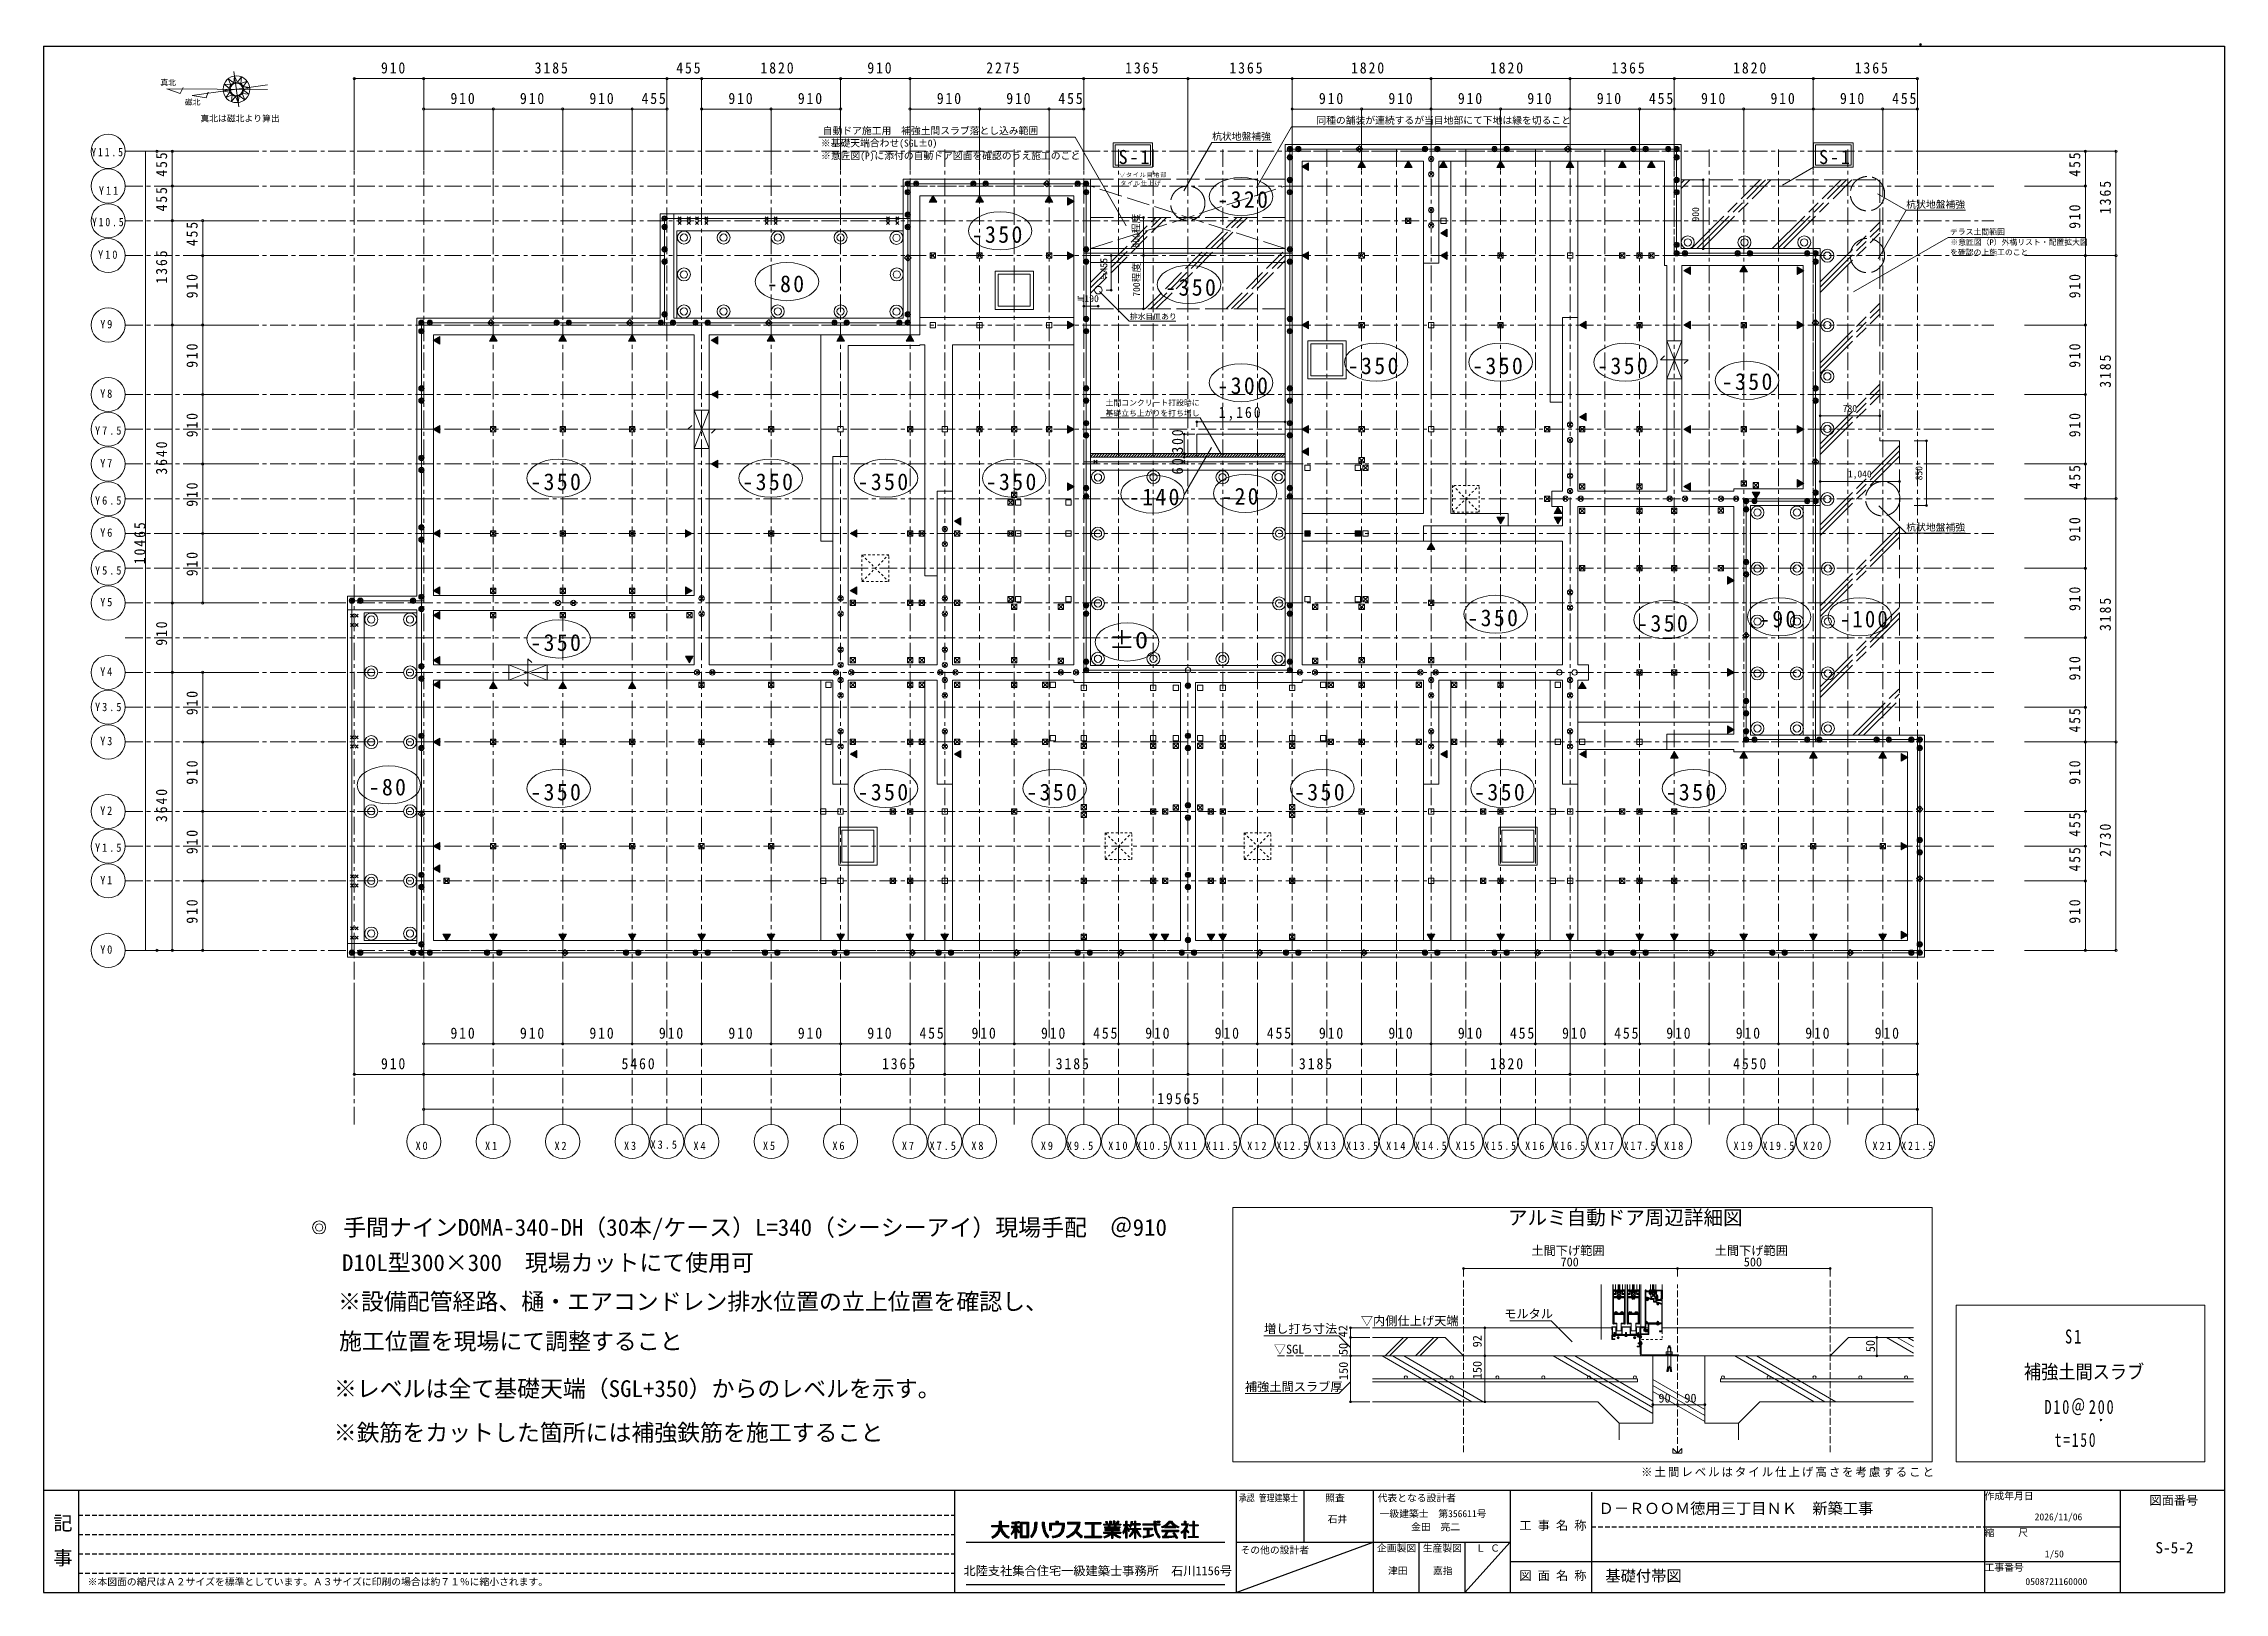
# Model space of a CAD drawing. Units: millimetres at full size, sheet at 1:50, with parts at other scales. Extents: x -17704 to 55037, y -1981 to 18549.
# Drawn here: x -17704 to 10860, y -1981 to 18301 of the extents above; entities that cross this region are included whole.
import ezdxf
from ezdxf.enums import TextEntityAlignment as Align

# ---------------------------------------------------------------- set-up
doc = ezdxf.new("R2010")
doc.units = ezdxf.units.MM
doc.header["$LTSCALE"] = 50
doc.header["$PDMODE"] = 32
doc.header["$PDSIZE"] = 25
for name, pattern in [('CHAIN', [18.5, 12, -1.5, 3.5, -1.5]), ('DASHED', [7.5, 6, -1.5]), ('DASHED1', [1.8, 1.2, -0.6]), ('USER1', [2.4, 1.8, -0.6]), ('USER2', [7.6, 4.6, -1, 1, -1]), ('USER4', [1.2, 0.6, -0.6])]:
    doc.linetypes.add(name, pattern=pattern)
doc.layers.add('0-0_0', color=7, linetype='Continuous')
doc.layers.add('5-0', color=7, linetype='Continuous')
for name, color, linetype, lineweight in [('0-1_画層21', 30, 'Continuous', 18), ('1-0', 7, 'Continuous', 18), ('3-0', 7, 'Continuous', 5), ('3-2', 7, 'Continuous', 18), ('3-5', 6, 'Continuous', 15), ('8-0', 9, 'Continuous', 18), ('F-0', 7, 'Continuous', 18)]:
    doc.layers.add(name, color=color, linetype=linetype, lineweight=lineweight)
doc.styles.add('ＭＳ ゴシック', font='')
doc.styles.get('ＭＳ ゴシック').set_extended_font_data('MS Gothic')

msp = doc.modelspace()

# ---------------------------------------------------------------- texts
at = {"layer": '0-1_画層21', "color": 7, "style": 'ＭＳ ゴシック'}
for s, p in [('900', (4007.35, 15972.48)), ('850', (6932.3, 12582.48))]:
    msp.add_text(s, height=91.64, rotation=90, dxfattribs=at).set_placement(p, align=Align.BOTTOM_LEFT)
for s, p in [('780', (5861.4, 13451.05)), ('1,040', (5928.9, 12592.39))]:
    msp.add_text(s, height=91.64, dxfattribs=at).set_placement(p, align=Align.BOTTOM_LEFT)
at = {"layer": '0-1_画層21', "color": 7, "insert": (-2312.89, 13361.7), "char_height": 146.6, "attachment_point": 7, "style": 'ＭＳ ゴシック'}
msp.add_mtext('\\T1.28;\\W0.9;1,160', dxfattribs=at)
at = {"layer": '1-0', "style": 'ＭＳ ゴシック'}
for s, height, p in [('真北', 73.14, (-16174.94, 17732.41)), ('磁北', 73.14, (-15853.79, 17476.33)), ('真北は磁北より算出', 82.48, (-15650.52, 17255.28))]:
    msp.add_text(s, height=height, dxfattribs=at).set_placement(p, align=Align.BOTTOM_LEFT)
at = {"layer": '3-0', "style": 'ＭＳ ゴシック'}
for s, height, p in [('自動ドア施工用\u3000補強土間スラブ落とし込み範囲', 91.64, (-7498.4, 17087.64)), ('杭状地盤補強', 91.64, (-2398.38, 17012.43)), ('同種の舗装が連続するが当目地部にて下地は縁を切ること', 91.64, (-1033.85, 17223.51)), ('※基礎天端合わせ(SGL±0)', 91.64, (-7523.4, 16925.66)), ('※意匠図(P)に添付の自動ドア図面を確認のうえ施工のこと', 91.64, (-7521.31, 16759.13)), ('杭状地盤補強', 91.64, (6693.56, 16122.39)), ('≒190', 91.64, (-4171.13, 14889.25)), ('杭状地盤補強', 91.64, (6693.56, 11894.82)), ('手間ナインDOMA-340-DH（30本/ケース）L=340（シーシーアイ）現場手配\u3000＠910\u3000', 219.9, (-13780.1, 2622.79)), ('D10L型300×300\u3000現場カットにて使用可', 219.9, (-13795.13, 2161.03)), ('※設備配管経路、樋・エアコンドレン排水位置の立上位置を確認し、', 219.9, (-13847, 1651.95)), ('施工位置を現場にて調整すること', 219.9, (-13833.92, 1131.81)), ('※レベルは全て基礎天端（SGL+350）からのレベルを示す。', 219.9, (-13901.31, 511.49)), ('※鉄筋をカットした箇所には補強鉄筋を施工すること', 219.9, (-13904.43, -64.36))]:
    msp.add_text(s, height=height, dxfattribs=at).set_placement(p, align=Align.BOTTOM_LEFT)
for s, p in [('500程度', (-3321.35, 15630.82)), ('≒455', (-3744.12, 15204.98)), ('700程度', (-3316.03, 14987.36))]:
    msp.add_text(s, height=91.64, rotation=90, dxfattribs=at).set_placement(p, align=Align.BOTTOM_LEFT)
for s, height, width, p in [('±0', 219.9, 1.15, (-3753.44, 10314.54)), ('補強土間スラブ', 183.3, 0.9, (8234.49, 761.2))]:
    msp.add_text(s, height=height, dxfattribs=dict(at, width=width)).set_placement(p, align=Align.BOTTOM_LEFT)
at = {"layer": '3-0', "attachment_point": 7, "style": 'ＭＳ ゴシック'}
for s, insert, char_height in [('\\T1.22;\\W0.95;-320', (-2329.24, 16147.51), 219.9), ('\\T1.22;\\W0.95;-350', (-5546.3, 15689.38), 219.9), ('\\T1.21;\\W0.95;-80', (-8229.22, 15043.55), 219.9), ('\\T1.22;\\W0.95;-350', (-3011.94, 14996.8), 219.9), ('\\T1.22;\\W0.95;-350', (-621.08, 13969.79), 219.9), ('\\T1.22;\\W0.95;-350', (1008.26, 13969.79), 219.9), ('\\T1.22;\\W0.95;-350', (2645.22, 13969.79), 219.9), ('\\T1.22;\\W0.95;-300', (-2329.24, 13710.33), 219.9), ('\\T1.22;\\W0.95;-350', (4277.23, 13763.11), 219.9), ('\\T1.22;\\W0.95;-350', (-11328.74, 12450.78), 219.9), ('\\T1.22;\\W0.95;-350', (-8551, 12450.78), 219.9), ('\\T1.22;\\W0.95;-350', (-7042.09, 12450.78), 219.9), ('\\T1.22;\\W0.95;-350', (-5363.17, 12450.78), 219.9), ('\\T1.22;\\W0.95;-140', (-3488.81, 12252.48), 219.9), ('\\T1.21;\\W0.95;-20', (-2276.9, 12260.87), 219.9), ('\\T1.22;\\W0.95;-350', (945.04, 10668.62), 219.9), ('\\T1.21;\\W0.95;-90', (4767.1, 10653.77), 219.9), ('\\T1.22;\\W0.9;-100', (5823.55, 10653.77), 219.9), ('\\T1.22;\\W0.95;-350', (3169.44, 10597.77), 219.9), ('\\T1.22;\\W0.95;-350', (-11328.74, 10344.99), 219.9), ('\\T1.21;\\W0.95;-80', (-13444.28, 8452.41), 219.9), ('\\T1.22;\\W0.95;-350', (-11328.74, 8387.15), 219.9), ('\\T1.22;\\W0.95;-350', (-7042.09, 8387.15), 219.9), ('\\T1.22;\\W0.95;-350', (-4831.86, 8387.15), 219.9), ('\\T1.22;\\W0.95;-350', (-1325.24, 8387.15), 219.9), ('\\T1.22;\\W0.95;-350', (1033.75, 8387.15), 219.9), ('\\T1.22;\\W0.95;-350', (3541.52, 8387.15), 219.9), ('\\T1.27;\\W0.75;S1', (8773.06, 1274.91), 183.3), ('\\T1.24;\\W0.75;D10＠200', (8503.81, 339.08), 183.3), ('\\T1.28;\\W0.7;t=150', (8638.43, -78.38), 183.3), ('\\T1.17;※土間レベルはタイル仕上げ高さを考慮すること', (3220.05, -472.71), 110)]:
    msp.add_mtext(s, dxfattribs=dict(at, insert=insert, char_height=char_height))
at = {"layer": '3-2', "style": 'ＭＳ ゴシック'}
for s, p in [('テラス土間範囲', (7265.83, 15778.22)), ('※意匠図（P）外構リスト・配置拡大図', (7271.05, 15642.1)), ('を確認の上施工のこと', (7266.88, 15510.07)), ('排水目皿あり', (-3476.66, 14668.65)), ('基礎立ち上がりを打ち増し', (-3794.64, 13403.41)), ('土間コンクリート打設時に', (-3794.03, 13539.53))]:
    msp.add_text(s, height=73.31, dxfattribs=at).set_placement(p, align=Align.BOTTOM_LEFT)
at = {"layer": '3-2', "char_height": 146.6, "attachment_point": 7, "rotation": 90, "style": 'ＭＳ ゴシック'}
for s, insert in [('\\T1.27;\\W0.9;300', (-2777.7, 12932.01)), ('\\T1.27;\\W0.95;60', (-2777.7, 12658.02))]:
    msp.add_mtext(s, dxfattribs=dict(at, insert=insert))
at = {"layer": '3-5', "color": 150, "char_height": 183.3, "attachment_point": 7, "style": 'ＭＳ ゴシック'}
for insert in [(-3623.83, 16722), (5551.38, 16722.3)]:
    msp.add_mtext('\\T1.21;\\W0.95;S-1', dxfattribs=dict(at, insert=insert))
at = {"layer": '3-5', "color": 7, "char_height": 54.99, "attachment_point": 7, "style": 'ＭＳ ゴシック'}
for s, insert in [('\\T1.17;▽タイル目地部', (-3615.97, 16549.26)), ('\\T1.17;タイル仕上げ', (-3599.28, 16440.76))]:
    msp.add_mtext(s, dxfattribs=dict(at, insert=insert))
at = {"layer": '5-0', "style": 'ＭＳ ゴシック', "width": 0.8}
msp.add_text('承認 管理建築士', height=91.64, dxfattribs=at).set_placement((-2046.29, -817.54), align=Align.BOTTOM_LEFT)
at = {"layer": '5-0', "style": 'ＭＳ ゴシック'}
for s, height, p in [('照査', 91.64, (-917.89, -817.54)), ('代表となる設計者', 91.64, (-231.22, -817.54)), ('Ｄ－ＲＯＯＭ徳用三丁目ＮＫ\u3000新築工事', 146.6, (2662.83, -998.59)), ('作成年月日', 91.64, (7719.72, -792.26)), ('図面番号', 117.3, (9877.89, -867.9)), ('記', 183.3, (-17575.94, -1221.29)), ('石井', 91.64, (-884.6, -1096.01)), ('一級建築士\u3000第356611号', 91.64, (-205.38, -1023.34)), ('金田\u3000亮二', 91.64, (207.62, -1197.65)), ('工 事 名 称', 117.3, (1626.03, -1196.51)), ('縮     尺', 91.64, (7719.38, -1272.54)), ('2026/11/06', 91.64, (8375.57, -1065.38)), ('事', 183.3, (-17575.94, -1676.29)), ('その他の設計者', 91.64, (-2026.64, -1500.04)), ('企画製図', 91.64, (-239.05, -1474.76)), ('生産製図', 91.64, (360.03, -1474.76)), ('Ｌ Ｃ', 91.64, (1052.86, -1474.76)), ('1/50', 91.64, (8507.92, -1550.59)), ('S-5-2', 146.6, (9956.64, -1513.67)), ('北陸支社集合住宅一級建築士事務所\u3000石川1156号', 117.3, (-5655.94, -1791.63)), ('津田', 91.64, (-95, -1772.1)), ('嘉指', 91.64, (494.23, -1772.1)), ('図 面 名 称', 117.3, (1626.03, -1853.73)), ('基礎付帯図', 146.6, (2751.77, -1882.11)), ('工事番号', 91.64, (7719.03, -1727.54)), ('※本図面の縮尺はＡ２サイズを標準としています。Ａ３サイズに印刷の場合は約７１％に縮小されます。', 91.64, (-17126.75, -1916.35)), ('0508721160000', 91.64, (8254.04, -1912.43))]:
    msp.add_text(s, height=height, dxfattribs=at).set_placement(p, align=Align.BOTTOM_LEFT)
at = {"layer": '8-0', "color": 7, "attachment_point": 7, "style": 'ＭＳ ゴシック'}
for s, insert, char_height in [('\\T1.27;\\W0.9;910', (-13284.58, 17908.4), 146.6), ('\\T1.28;\\W0.9;3185', (-11271.97, 17908.4), 146.6), ('\\T1.27;\\W0.9;455', (-9417.08, 17908.4), 146.6), ('\\T1.28;\\W0.9;1820', (-8314.48, 17908.4), 146.6), ('\\T1.27;\\W0.9;910', (-6914.59, 17908.4), 146.6), ('\\T1.28;\\W0.9;2275', (-5356.98, 17908.4), 146.6), ('\\T1.28;\\W0.9;1365', (-3536.98, 17908.4), 146.6), ('\\T1.28;\\W0.9;1365', (-2171.98, 17908.4), 146.6), ('\\T1.28;\\W0.9;1820', (-579.49, 17908.4), 146.6), ('\\T1.28;\\W0.9;1820', (1240.51, 17908.4), 146.6), ('\\T1.28;\\W0.9;1365', (2833.01, 17908.4), 146.6), ('\\T1.28;\\W0.9;1820', (4425.51, 17908.4), 146.6), ('\\T1.28;\\W0.9;1365', (6018, 17908.4), 146.6), ('\\T1.27;\\W0.9;910', (-12374.58, 17508.4), 146.6), ('\\T1.27;\\W0.9;910', (-11464.58, 17508.4), 146.6), ('\\T1.27;\\W0.9;910', (-10554.58, 17508.4), 146.6), ('\\T1.27;\\W0.9;455', (-9872.08, 17508.4), 146.6), ('\\T1.27;\\W0.9;910', (-8734.58, 17508.4), 146.6), ('\\T1.27;\\W0.9;910', (-7824.58, 17508.4), 146.6), ('\\T1.27;\\W0.9;910', (-6004.59, 17508.4), 146.6), ('\\T1.27;\\W0.9;910', (-5094.59, 17508.4), 146.6), ('\\T1.27;\\W0.9;455', (-4412.09, 17508.4), 146.6), ('\\T1.27;\\W0.9;910', (-999.59, 17508.4), 146.6), ('\\T1.27;\\W0.9;910', (-89.59, 17508.4), 146.6), ('\\T1.27;\\W0.9;910', (820.4, 17508.4), 146.6), ('\\T1.27;\\W0.9;910', (1730.4, 17508.4), 146.6), ('\\T1.27;\\W0.9;910', (2640.4, 17508.4), 146.6), ('\\T1.27;\\W0.9;455', (3322.9, 17508.4), 146.6), ('\\T1.27;\\W0.9;910', (4005.4, 17508.4), 146.6), ('\\T1.27;\\W0.9;910', (4915.4, 17508.4), 146.6), ('\\T1.27;\\W0.9;910', (5825.4, 17508.4), 146.6), ('\\T1.27;\\W0.9;455', (6507.9, 17508.4), 146.6), ('\\T1.38;\\W0.85;Y11.5', (-17078.99, 16824.5), 110), ('\\T1.38;\\W0.9;Y11', (-16980.43, 16321.33), 110), ('\\T1.38;\\W0.85;Y10.5', (-17070.59, 15908.29), 110), ('\\T1.38;\\W0.9;Y10', (-16990.2, 15481.62), 110), ('\\T1.36;\\W0.9;Y9', (-16962.97, 14571.62), 110), ('\\T1.36;\\W0.9;Y8', (-16962.97, 13661.63), 110), ('\\T1.38;\\W0.9;Y7.5', (-17030.26, 13178.56), 110), ('\\T1.36;\\W0.9;Y7', (-16962.97, 12751.63), 110), ('\\T1.38;\\W0.9;Y6.5', (-17030.26, 12262.35), 110), ('\\T1.36;\\W0.9;Y6', (-16962.97, 11841.63), 110), ('\\T1.38;\\W0.9;Y5.5', (-17030.26, 11346.15), 110), ('\\T1.36;\\W0.9;Y5', (-16962.97, 10931.63), 110), ('\\T1.36;\\W0.9;Y4', (-16962.97, 10021.63), 110), ('\\T1.38;\\W0.9;Y3.5', (-17030.26, 9557.81), 110), ('\\T1.36;\\W0.9;Y3', (-16962.97, 9111.63), 110), ('\\T1.36;\\W0.9;Y2', (-16962.97, 8201.63), 110), ('\\T1.38;\\W0.9;Y1.5', (-17030.26, 7716.3), 110), ('\\T1.36;\\W0.9;Y1', (-16962.97, 7291.63), 110), ('\\T1.36;\\W0.9;Y0', (-16962.97, 6381.64), 110), ('\\T1.27;\\W0.9;910', (-12374.58, 5267.77), 146.6), ('\\T1.27;\\W0.9;910', (-11464.58, 5267.77), 146.6), ('\\T1.27;\\W0.9;910', (-10554.58, 5267.77), 146.6), ('\\T1.27;\\W0.9;910', (-9644.58, 5267.77), 146.6), ('\\T1.27;\\W0.9;910', (-8734.58, 5267.77), 146.6), ('\\T1.27;\\W0.9;910', (-7824.58, 5267.77), 146.6), ('\\T1.27;\\W0.9;910', (-6914.59, 5267.77), 146.6), ('\\T1.27;\\W0.9;455', (-6232.09, 5267.77), 146.6), ('\\T1.27;\\W0.9;910', (-5549.59, 5267.77), 146.6), ('\\T1.27;\\W0.9;910', (-4639.59, 5267.77), 146.6), ('\\T1.27;\\W0.9;455', (-3957.09, 5267.77), 146.6), ('\\T1.27;\\W0.9;910', (-3274.59, 5267.77), 146.6), ('\\T1.27;\\W0.9;910', (-2364.59, 5267.77), 146.6), ('\\T1.27;\\W0.9;455', (-1682.09, 5267.77), 146.6), ('\\T1.27;\\W0.9;910', (-999.59, 5267.77), 146.6), ('\\T1.27;\\W0.9;910', (-89.59, 5267.77), 146.6), ('\\T1.27;\\W0.9;910', (820.4, 5267.77), 146.6), ('\\T1.27;\\W0.9;455', (1502.9, 5267.77), 146.6), ('\\T1.27;\\W0.9;910', (2185.4, 5267.77), 146.6), ('\\T1.27;\\W0.9;455', (2867.9, 5267.77), 146.6), ('\\T1.27;\\W0.9;910', (3550.4, 5267.77), 146.6), ('\\T1.27;\\W0.9;910', (4460.4, 5267.77), 146.6), ('\\T1.27;\\W0.9;910', (5370.4, 5267.77), 146.6), ('\\T1.27;\\W0.9;910', (6280.4, 5267.77), 146.6), ('\\T1.27;\\W0.9;910', (-13284.58, 4867.77), 146.6), ('\\T1.28;\\W0.9;5460', (-10134.47, 4867.77), 146.6), ('\\T1.28;\\W0.9;1365', (-6721.98, 4867.77), 146.6), ('\\T1.28;\\W0.9;3185', (-4446.98, 4867.77), 146.6), ('\\T1.28;\\W0.9;3185', (-1261.99, 4867.77), 146.6), ('\\T1.28;\\W0.9;1820', (1240.51, 4867.77), 146.6), ('\\T1.28;\\W0.9;4550', (4425.51, 4867.77), 146.6), ('\\T1.28;\\W0.9;19565', (-3117.38, 4410.47), 146.6), ('\\T1.36;\\W0.9;X0', (-12832.17, 3810.9), 110), ('\\T1.36;\\W0.9;X1', (-11922.17, 3810.9), 110), ('\\T1.36;\\W0.9;X2', (-11012.17, 3810.9), 110), ('\\T1.36;\\W0.9;X3', (-10102.17, 3810.9), 110), ('\\T1.38;\\W0.9;X3.5', (-9754.13, 3826.81), 110), ('\\T1.36;\\W0.9;X4', (-9192.17, 3810.9), 110), ('\\T1.36;\\W0.9;X5', (-8282.17, 3810.9), 110), ('\\T1.36;\\W0.9;X6', (-7372.17, 3810.9), 110), ('\\T1.36;\\W0.9;X7', (-6462.17, 3810.9), 110), ('\\T1.38;\\W0.9;X7.5', (-6100.5, 3810.9), 110), ('\\T1.36;\\W0.9;X8', (-5552.17, 3810.9), 110), ('\\T1.36;\\W0.9;X9', (-4642.18, 3810.9), 110), ('\\T1.38;\\W0.9;X9.5', (-4301.71, 3810.9), 110), ('\\T1.38;\\W0.9;X10', (-3759.41, 3810.9), 110), ('\\T1.38;\\W0.85;X10.5', (-3392.63, 3810.9), 110), ('\\T1.38;\\W0.9;X11', (-2849.41, 3810.9), 110), ('\\T1.38;\\W0.85;X11.5', (-2479.57, 3810.9), 110), ('\\T1.38;\\W0.9;X12', (-1939.41, 3810.9), 110), ('\\T1.38;\\W0.85;X12.5', (-1553.92, 3810.9), 110), ('\\T1.38;\\W0.9;X13', (-1029.41, 3810.9), 110), ('\\T1.38;\\W0.85;X13.5', (-640.86, 3810.9), 110), ('\\T1.38;\\W0.9;X14', (-119.42, 3810.9), 110), ('\\T1.38;\\W0.85;X14.5', (258.03, 3810.9), 110), ('\\T1.38;\\W0.9;X15', (790.58, 3810.9), 110), ('\\T1.38;\\W0.85;X15.5', (1166.89, 3810.9), 110), ('\\T1.38;\\W0.9;X16', (1700.58, 3810.9), 110), ('\\T1.38;\\W0.85;X16.5', (2073.65, 3810.9), 110), ('\\T1.38;\\W0.9;X17', (2610.58, 3810.9), 110), ('\\T1.38;\\W0.85;X17.5', (2993.01, 3810.9), 110), ('\\T1.38;\\W0.9;X18', (3520.58, 3810.9), 110), ('\\T1.38;\\W0.9;X19', (4430.58, 3810.9), 110), ('\\T1.38;\\W0.85;X19.5', (4811.78, 3810.9), 110), ('\\T1.38;\\W0.9;X20', (5340.58, 3810.9), 110), ('\\T1.38;\\W0.9;X21', (6250.58, 3810.9), 110), ('\\T1.38;\\W0.85;X21.5', (6629.5, 3810.9), 110)]:
    msp.add_mtext(s, dxfattribs=dict(at, insert=insert, char_height=char_height))
at = {"layer": '8-0', "color": 7, "char_height": 146.6, "attachment_point": 7, "rotation": 90, "style": 'ＭＳ ゴシック'}
for s, insert in [('\\T1.27;\\W0.9;455', (-16084.54, 16558.98)), ('\\T1.27;\\W0.9;455', (8975.2, 16558.98)), ('\\T1.27;\\W0.9;455', (-16084.54, 16103.98)), ('\\T1.28;\\W0.9;1365', (9375.2, 16069.09)), ('\\T1.27;\\W0.9;910', (8975.2, 15876.48)), ('\\T1.27;\\W0.9;455', (-15684.54, 15648.98)), ('\\T1.28;\\W0.9;1365', (-16084.54, 15159.09)), ('\\T1.27;\\W0.9;910', (-15684.54, 14966.48)), ('\\T1.27;\\W0.9;910', (8975.2, 14966.48)), ('\\T1.27;\\W0.9;910', (-15684.54, 14056.48)), ('\\T1.27;\\W0.9;910', (8975.2, 14056.48)), ('\\T1.28;\\W0.9;3185', (9375.2, 13794.09)), ('\\T1.27;\\W0.9;910', (-15684.54, 13146.48)), ('\\T1.27;\\W0.9;910', (8975.2, 13146.48)), ('\\T1.28;\\W0.9;3640', (-16084.54, 12656.59)), ('\\T1.27;\\W0.9;455', (8975.2, 12463.99)), ('\\T1.27;\\W0.9;910', (-15684.54, 12236.49)), ('\\T1.28;\\W0.9;10465', (-16369.27, 11483.7)), ('\\T1.27;\\W0.9;910', (8975.2, 11781.49)), ('\\T1.27;\\W0.9;910', (-15684.54, 11326.49)), ('\\T1.27;\\W0.9;910', (8975.2, 10871.49)), ('\\T1.28;\\W0.9;3185', (9375.2, 10609.09)), ('\\T1.27;\\W0.9;910', (-16084.54, 10416.49)), ('\\T1.27;\\W0.9;910', (8975.2, 9961.49)), ('\\T1.27;\\W0.9;910', (-15684.54, 9506.49)), ('\\T1.27;\\W0.9;455', (8975.2, 9278.99)), ('\\T1.27;\\W0.9;910', (-15684.54, 8596.49)), ('\\T1.27;\\W0.9;910', (8975.2, 8596.49)), ('\\T1.28;\\W0.9;3640', (-16084.54, 8106.6)), ('\\T1.27;\\W0.9;455', (8975.2, 7913.99)), ('\\T1.28;\\W0.9;2730', (9375.2, 7651.6)), ('\\T1.27;\\W0.9;910', (-15684.54, 7686.49)), ('\\T1.27;\\W0.9;455', (8975.2, 7458.99)), ('\\T1.27;\\W0.9;910', (-15684.54, 6776.49)), ('\\T1.27;\\W0.9;910', (8975.2, 6776.49))]:
    msp.add_mtext(s, dxfattribs=dict(at, insert=insert))
at = {"layer": 'F-0', "style": 'ＭＳ ゴシック'}
for s, height, p in [('アルミ自動ドア周辺詳細図', 187.7, (1477.51, 2776.72)), ('土間下げ範囲', 117.3, (1783.12, 2401.35)), ('土間下げ範囲', 117.3, (4183.12, 2401.35)), ('700', 117.3, (2165.12, 2252.5)), ('500', 117.3, (4565.12, 2252.5)), ('モルタル', 117.3, (1426.5, 1574.12)), ('増し打ち寸法', 117.3, (-1719.3, 1378.99)), ('▽内側仕上げ天端', 117.3, (-450.92, 1482.12)), ('▽SGL', 117.3, (-1591.05, 1110.15)), ('補強土間スラブ厚', 117.3, (-1969.69, 618.85)), ('90', 117.3, (3447.12, 469.15)), ('90', 117.3, (3787.12, 469.15))]:
    msp.add_text(s, height=height, dxfattribs=at).set_placement(p, align=Align.BOTTOM_LEFT)
for s, p in [('42', (-590.97, 1358.21)), ('50', (-588, 1126.6)), ('92', (1167.35, 1228.13)), ('50', (6317.63, 1164.13)), ('150', (-585.03, 799.98)), ('150', (1167.35, 811.24))]:
    msp.add_text(s, height=117.3, rotation=90, dxfattribs=at).set_placement(p, align=Align.BOTTOM_LEFT)

# ---------------------------------------------------------------- blocks, each defined once
blk = doc.blocks.new('2')
at = {"layer": '0-0_0'}
for p, q in [((2, 23), (13.3, 23)), ((16.3, 157.6), (16.3, 158.4)), ((34, 5), (34, 28)), ((156, 0), (170, 0))]:
    blk.add_line(p, q, dxfattribs=at)
for points in [[(196, 308), (0, 308), (0, 25)], [(16.3, 167.6), (16.3, 291.7), (188, 291.7), (188, 258), (181.7, 254.4)], [(24, 38), (16.3, 38), (16.3, 148.4)], [(18.3, 28), (24, 28), (24, 19.6)], [(23.4, 18.2), (18.3, 13), (25.8, 0), (29, 0)], [(177.7, 241.5), (188, 219.3), (188, 182.7), (146, 109.9), (146, 10)], [(164.3, 8), (156, 8), (156, 107.3), (198, 180), (213, 180), (213, 188), (198, 188), (198, 221.6), (188, 243), (188, 248), (198, 248), (198, 306)]]:
    blk.add_lwpolyline(points, dxfattribs=at)
for centre, radius, start, end in [((2, 25), 2, 180, 270), ((16.3, 163), 3, 113.57818, 246.42182), ((16.3, 153), 3, 113.57818, 246.42182), ((13.3, 26), 3, 270, 0), ((14.3, 167.6), 2, 293.57818, 360), ((14.3, 158.4), 2, 0, 66.42182), ((14.3, 157.6), 2, 293.57818, 0), ((14.3, 148.4), 2, 0, 66.42182), ((18.3, 26), 2, 90, 180), ((22, 19.6), 2, 315, 0), ((24, 28), 10, 0, 90), ((29, 5), 5, 270, 0), ((156, 10), 10, 180, 270), ((170, 6), 6, 270, 160.52878), ((186.7, 245.7), 10, 120, 205), ((196, 306), 2, 0, 90)]:
    blk.add_arc(centre, radius, start, end, dxfattribs=at)
blk = doc.blocks.new('2(1)')
at = {"layer": '0-0_0'}
for p, q in [((132.6, 885), (124.5, 882)), ((134.5, 891.4), (135, 890.1)), ((156.6, 898), (156.1, 899.3)), ((169.9, 898.5), (161.7, 895.6)), ((408, 1228), (393, 1228)), ((484.2, 1076.1), (479, 1081.3)), ((490.8, 1077.1), (489.8, 1076.1)), ((506.1, 1059.8), (507.1, 1060.8)), ((511.3, 1049), (506.1, 1054.2)), ((523, 1098), (510, 1098)), ((528, 1080), (528, 1093)), ((537, 327.3), (537, 1042.7)), ((115.9, 311), (124.5, 311)), ((128.5, 307), (128.5, 305.6)), ((151.5, 305.6), (151.5, 307)), ((155.5, 311), (164.1, 311)), ((173.8, 270), (477.3, 270)), ((479, 288.7), (484.2, 293.9)), ((489.8, 293.9), (490.8, 292.9)), ((506.1, 315.8), (511.3, 321)), ((507.1, 309.2), (506.1, 310.2)), ((510, 272), (523, 272)), ((528, 277), (528, 290))]:
    blk.add_line(p, q, dxfattribs=at)
for points in [[(0, 5), (0, 900), (190, 969.2), (190, 1028), (15, 1028), (15, 1005), (10, 1000), (0, 1000), (0, 1065), (23, 1065)], [(25.1, 1059.9), (20.2, 1055), (12, 1055), (12, 1040), (183.2, 1040)], [(97.6, 922.8), (13, 892), (13, 270), (106.2, 270)], [(267, 968), (221.9, 968), (164.3, 947)], [(184.7, 1045.6), (165, 1057), (165, 1065), (210, 1065), (210, 980), (270, 980), (270, 1065), (380, 1065), (470.7, 1107.3)], [(473.6, 1095.4), (382.7, 1053), (282, 1053), (282, 983)], [(387, 1222), (365, 1222), (365, 1230), (380, 1230), (380, 1250), (390, 1250), (390, 1238), (406, 1238), (406, 1302), (390, 1302), (390, 1290), (380, 1290), (380, 1348)], [(382, 1350), (410, 1350), (410, 1320), (535, 1320), (535, 1340), (520, 1340), (520, 1350), (550, 1350), (550, 5)], [(537, 1308), (418, 1308), (418, 1238)], [(491.9, 1112), (537, 1112), (537, 1308)], [(545, 0), (460, 0), (460, 10), (470.9, 16.3), (480, 16.3), (480, 10), (537, 10), (537, 258), (13, 258), (13, 10), (70, 10), (70, 16.3), (79.1, 16.3), (90, 10), (90, 0), (5, 0)]]:
    blk.add_lwpolyline(points, dxfattribs=at)
for centre, radius in [((23, 1062), 3), ((100.3, 915.2), 8), ((140, 910), 32), ((140, 910), 32), ((120.2, 912.8), 2), ((120.6, 905.2), 2), ((127.7, 918.6), 7.5), ((140, 910), 18), ((140, 910), 18), ((140, 910), 18), ((140, 910), 18), ((140, 910), 18), ((127, 902.5), 5), ((126.2, 895.6), 2), ((130.8, 890), 4), ((131.2, 888.7), 4), ((130.6, 927.7), 2), ((135.9, 929.6), 2), ((143.9, 924.5), 7.5), ((154.8, 912.6), 5), ((153.4, 924.9), 2), ((157.9, 918.8), 2), ((159.9, 900.6), 4), ((160.4, 899.3), 4), ((159.9, 907.8), 2), ((167, 939.5), 8), ((183.2, 1043), 3), ((267, 983), 15), ((382, 1348), 2), ((387, 1225), 3), ((393, 1225), 3), ((408, 1238), 10), ((491.9, 1062), 50), ((475.7, 1090.9), 5), ((510, 1080), 31), ((510, 1080), 31), ((487, 1078.9), 4), ((488, 1079.9), 4), ((493.6, 1091.4), 2), ((510, 1080), 18), ((510, 1080), 18), ((510, 1080), 18), ((510, 1080), 18), ((500, 1094.3), 5), ((504.9, 1099.3), 2), ((508.9, 1057), 4), ((509.9, 1058), 4), ((527, 1042.7), 10), ((523, 1093), 5), ((524.3, 1070), 5), ((521.4, 1063.6), 2), ((529.3, 1074.9), 2), ((5, 5), 5), ((106.2, 275), 5), ((140, 290), 32), ((140, 290), 32), ((120.1, 287.8), 2), ((122.1, 298.8), 2), ((125.2, 292.6), 5), ((122.3, 280.6), 2), ((124.5, 307), 4), ((124.5, 305.6), 4), ((140, 290), 18), ((140, 290), 18), ((140, 290), 18), ((140, 290), 18), ((140, 290), 18), ((131.4, 277.7), 7.5), ((137.2, 270.2), 2), ((142.8, 270.2), 2), ((148.6, 277.7), 7.5), ((154.8, 292.6), 5), ((155.5, 307), 4), ((155.5, 305.6), 4), ((157.7, 280.6), 2), ((157.9, 298.8), 2), ((159.9, 287.8), 2), ((173.8, 275), 5), ((477.3, 275), 5), ((510, 290), 31), ((510, 290), 31), ((487, 291.1), 4), ((488, 290.1), 4), ((493.6, 278.6), 2), ((510, 290), 18), ((510, 290), 18), ((510, 290), 18), ((510, 290), 18), ((500, 275.7), 5), ((504.9, 270.7), 2), ((508.9, 313), 4), ((509.9, 312), 4), ((527, 327.3), 10), ((523, 277), 5), ((524.3, 300), 5), ((521.4, 306.4), 2), ((529.3, 295.1), 2), ((545, 5), 5)]:
    blk.add_circle(centre, radius, dxfattribs=at)
blk = doc.blocks.new('2(2)')
at = {"layer": '0-0_0'}
for p, q in [((150.5, 862), (97.1, 862)), ((179.5, 808), (168.2, 808)), ((183.5, 813.8), (183.5, 812)), ((210.5, 812), (210.5, 813.8)), ((225.8, 808), (214.5, 808)), ((296.9, 862), (243.5, 862)), ((92.4, 320), (20, 320)), ((68.2, 392), (79.5, 392)), ((83.5, 388), (83.5, 386.2)), ((192.4, 320), (101.6, 320)), ((110.5, 386.2), (110.5, 388)), ((114.5, 392), (125.8, 392)), ((143.5, 338), (250.5, 338)), ((292.4, 320), (201.6, 320)), ((268.2, 392), (279.5, 392)), ((283.5, 388), (283.5, 386.2)), ((374, 320), (301.6, 320)), ((310.5, 386.2), (310.5, 388)), ((314.5, 392), (325.8, 392))]:
    blk.add_line(p, q, dxfattribs=at)
for points in [[(15, 315), (15, 0), (0, 0), (0, 1100), (80, 1100)], [(82, 1098), (82, 1040), (72, 1040), (72, 1080), (15, 1080), (15, 982), (72, 982), (72, 1000), (82, 1000), (82, 980), (97, 980), (97, 970), (15, 970), (15, 880), (379, 880), (379, 970), (297, 970), (297, 980), (312, 980), (312, 1000), (322, 1000), (322, 982)], [(95.4, 865), (15, 865), (15, 335), (51.7, 335)], [(342.3, 335), (379, 335), (379, 865), (298.6, 865)], [(322, 982), (379, 982), (379, 1080), (322, 1080), (322, 1040), (312, 1040), (312, 1098)], [(314, 1100), (394, 1100), (394, 0), (379, 0), (379, 315)]]:
    blk.add_lwpolyline(points, dxfattribs=at)
for centre, radius, start, end in [((80, 1098), 2, 360, 90), ((95.4, 863), 2, 330, 90), ((150.5, 852), 10, 339.91375, 90), ((197, 835), 39.5, 159.91375, 223.12123), ((197, 835), 23.5, 309.5212, 230.4788), ((179.5, 812), 4, 270, 0), ((179.5, 813.8), 4, 360, 50.4788), ((214.5, 813.8), 4, 129.5212, 180), ((214.5, 812), 4, 180, 270), ((197, 835), 39.5, 316.87877, 20.08625), ((243.5, 852), 10, 90, 200.08625), ((298.6, 863), 2, 90, 210), ((314, 1098), 2, 90, 180), ((20, 315), 5, 90, 180), ((51.7, 345), 10, 270, 23.83101), ((97, 365), 39.5, 136.87877, 203.83101), ((97, 365), 23.5, 129.5212, 50.4788), ((79.5, 388), 4, 360, 90), ((79.5, 386.2), 4, 309.5212, 360), ((92.4, 322), 2, 270, 336.42182), ((97, 320), 3, 23.57818, 156.42182), ((101.6, 322), 2, 203.57818, 270), ((114.5, 388), 4, 90, 180), ((114.5, 386.2), 4, 180, 230.4788), ((97, 365), 39.5, 339.91375, 43.12123), ((143.5, 348), 10, 159.91375, 270), ((192.4, 322), 2, 270, 336.42182), ((197, 320), 3, 23.57818, 156.42182), ((201.6, 322), 2, 203.57818, 270), ((250.5, 348), 10, 270, 20.08625), ((297, 365), 39.5, 136.87877, 200.08625), ((297, 365), 23.5, 129.5212, 50.4788), ((279.5, 388), 4, 0, 90), ((279.5, 386.2), 4, 309.5212, 360), ((292.4, 322), 2, 270, 336.42182), ((297, 320), 3, 23.57818, 156.42182), ((301.6, 322), 2, 203.57818, 270), ((314.5, 388), 4, 90, 180), ((314.5, 386.2), 4, 180, 230.4788), ((297, 365), 39.5, 336.16899, 43.12123), ((342.3, 345), 10, 156.16899, 270), ((374, 315), 5, 360, 90)]:
    blk.add_arc(centre, radius, start, end, dxfattribs=at)
blk = doc.blocks.new('K')
at = {"layer": '0-0_0'}
for p, q in [((3, 0), (147, 0)), ((0, -147), (0, -3)), ((3, -150), (17, -150)), ((20, -147), (20, -23)), ((147, -20), (23, -20)), ((150, -3), (150, -17))]:
    blk.add_line(p, q, dxfattribs=at)
for centre, start, end in [((3, -3), 90, 180), ((147, -3), 0, 90), ((3, -147), 180, 270), ((17, -147), 270, 0), ((23, -23), 90, 180), ((147, -17), 270, 0)]:
    blk.add_arc(centre, 3, start, end, dxfattribs=at)

# ---------------------------------------------------------------- linework, layer by layer
at = {"layer": '0-1_画層21'}
for p, q in [((-1439.84, 16981.23), (3745.15, 16981.23)), ((3745.15, 16981.23), (3745.15, 15616.23)), ((-1219.84, 16761.23), (-1219.84, 10166.24)), ((370.15, 16761.23), (-1219.84, 16761.23)), ((370.15, 15426.23), (370.15, 16761.23)), ((3525.15, 16761.23), (570.15, 16761.23)), ((570.15, 16761.23), (570.15, 15426.23)), ((730.15, 16761.23), (730.15, 15426.23)), ((2030.15, 14616.23), (2030.15, 16761.23)), ((2390.15, 16761.23), (2390.15, 14716.23)), ((3525.15, 15396.23), (3525.15, 16761.23)), ((-6444.84, 16526.23), (-3989.84, 16526.23)), ((-6444.84, 14706.23), (-6444.84, 16526.23)), ((-4209.84, 16306.23), (-6224.84, 16306.23)), ((-6224.84, 16306.23), (-6224.84, 14486.23)), ((-4209.84, 10166.24), (-4209.84, 16306.23)), ((-3989.84, 16526.23), (-3989.84, 10156.24)), ((-9449.83, 16071.23), (-6444.84, 16071.23)), ((-3989.84, 15616.23), (-1439.84, 15616.23)), ((-1439.84, 15436.23), (-3989.84, 15436.23)), ((370.15, 12146.23), (370.15, 15426.23)), ((570.15, 15426.23), (370.15, 15426.23)), ((3745.15, 15616.23), (5565.15, 15616.23)), ((5565.15, 15616.23), (5565.15, 12251.23)), ((3755.15, 15396.23), (3755.15, 12441.23)), ((5345.15, 15396.23), (3755.15, 15396.23)), ((5345.15, 12471.23), (5345.15, 15396.23)), ((-12814.83, 14706.23), (-9629.83, 14706.23)), ((-12814.83, 11066.24), (-12814.83, 14706.23)), ((-12754.83, 6396.24), (-12754.83, 14646.23)), ((-7354.84, 14706.23), (-6444.84, 14706.23)), ((-6224.84, 14716.23), (-4209.84, 14716.23)), ((2030.15, 13606.23), (2030.15, 14716.23)), ((2190.15, 13606.23), (2190.15, 14716.23)), ((2190.15, 14716.23), (2390.15, 14716.23)), ((2390.15, 14716.23), (2390.15, 13606.23)), ((-12594.83, 14486.23), (-12594.83, 11076.24)), ((-9184.83, 14486.23), (-12594.83, 14486.23)), ((-9184.83, 11076.24), (-9184.83, 14486.23)), ((-8984.83, 14486.23), (-8984.83, 10166.24)), ((-7174.84, 14486.23), (-8984.83, 14486.23)), ((-7524.84, 12796.23), (-7524.84, 14486.23)), ((-6224.84, 14486.23), (-7354.84, 14486.23)), ((-7164.84, 14346.23), (-7164.84, 12896.23)), ((-6224.84, 14346.23), (-7164.84, 14346.23)), ((-6159.84, 12341.23), (-6159.84, 14356.23)), ((-5799.84, 14356.23), (-5799.84, 12441.23)), ((-4209.84, 14356.23), (-5799.84, 14356.23)), ((3755.15, 13911.23), (3555.15, 14411.24)), ((3755.15, 14411.23), (3555.15, 13911.23)), ((3555.15, 14411.23), (3755.15, 14411.23)), ((2190.15, 12441.23), (2190.15, 13806.23)), ((2390.15, 13806.23), (2390.15, 12441.23)), ((3755.15, 13911.23), (3555.15, 13911.23)), ((-8984.83, 13001.23), (-9184.84, 13501.24)), ((2190.15, 13606.23), (2030.15, 13606.23)), ((-8984.83, 13001.23), (-9184.83, 13001.23)), ((-7524.84, 11786.23), (-7524.84, 12896.23)), ((-7364.84, 11786.23), (-7364.84, 12896.23)), ((-7364.84, 12896.23), (-7164.84, 12896.23)), ((-7164.84, 12896.23), (-7164.84, 11786.23)), ((-1439.84, 12716.23), (-3989.84, 12716.23)), ((-6159.84, 11331.24), (-6159.84, 12441.23)), ((-5799.84, 12441.23), (-5799.84, 11331.24)), ((2050.15, 12441.23), (2190.15, 12441.23)), ((2050.15, 12241.23), (2050.15, 12441.23)), ((3755.15, 12441.23), (4435.15, 12441.23)), ((4435.15, 12471.23), (5345.15, 12471.23)), ((4435.15, 12441.23), (4435.15, 12471.23)), ((-1219.84, 12146.23), (370.15, 12146.23)), ((1480.15, 12146.23), (1480.15, 11986.23)), ((2190.15, 12241.23), (2050.15, 12241.23)), ((2190.15, 11986.23), (2190.15, 12241.23)), ((4435.15, 12241.23), (2390.15, 12241.23)), ((4435.15, 9256.24), (4435.15, 12241.23)), ((5345.15, 9246.24), (5345.15, 12251.23)), ((5565.15, 12251.23), (5565.15, 9246.24)), ((-7364.84, 10166.24), (-7364.84, 11986.23)), ((-7164.84, 11986.23), (-7164.84, 10166.24)), ((370.15, 11786.23), (-1219.84, 11786.23)), ((370.15, 11986.23), (1480.15, 11986.23)), ((370.15, 11786.23), (370.15, 11986.23)), ((1480.15, 11786.23), (370.15, 11786.23)), ((1280.15, 11986.23), (2190.15, 11986.23)), ((2190.15, 11786.23), (1280.15, 11786.23)), ((2190.15, 10166.24), (2190.15, 11786.23)), ((-5999.84, 10166.24), (-5999.84, 11531.23)), ((-5799.84, 11531.23), (-5799.84, 10166.24)), ((-5999.84, 11331.24), (-6159.84, 11331.24)), ((-13724.83, 11066.24), (-12814.83, 11066.24)), ((-13724.83, 10886.24), (-13724.83, 11066.24)), ((-13724.83, 6516.24), (-13724.83, 10886.24)), ((-12814.83, 10886.24), (-13724.83, 10886.24)), ((-12814.83, 6516.24), (-12814.83, 10886.24)), ((-12594.83, 11076.24), (-9184.83, 11076.24)), ((-9184.83, 10876.24), (-12594.83, 10876.24)), ((-13504.83, 10846.24), (-13504.83, 6556.24)), ((-12814.83, 10846.24), (-13504.83, 10846.24)), ((-11109.83, 10166.24), (-11609.84, 9966.23)), ((-11109.83, 10166.24), (-11109.83, 9966.24)), ((-8984.83, 10166.24), (-7364.84, 10166.24)), ((-7164.84, 10166.24), (-5999.84, 10166.24)), ((-5799.84, 10166.24), (-4209.84, 10166.24)), ((-1219.84, 10166.24), (2190.15, 10166.24)), ((-12594.83, 9966.24), (-12594.83, 6556.24)), ((-7364.84, 9966.24), (-12594.83, 9966.24)), ((-7524.84, 8601.24), (-7524.84, 9966.24)), ((-7364.84, 8601.24), (-7364.84, 9966.24)), ((-7164.84, 9966.24), (-7164.84, 8601.24)), ((-5999.84, 9966.24), (-7164.84, 9966.24)), ((-6159.84, 8601.24), (-6159.84, 9966.24)), ((-5999.84, 8601.24), (-5999.84, 9966.24)), ((-5799.84, 9966.24), (-5799.84, 8601.24)), ((-4209.84, 9966.24), (-5799.84, 9966.24)), ((-2814.84, 9936.24), (-4209.84, 9936.24)), ((-2814.84, 6556.24), (-2814.84, 9936.24)), ((-2614.84, 9936.24), (-2614.84, 6556.24)), ((-1219.84, 9936.24), (-2614.84, 9936.24)), ((370.15, 9966.24), (-1219.84, 9966.24)), ((-1219.84, 9966.24), (-1219.84, 9936.24)), ((370.15, 8601.24), (370.15, 9966.24)), ((570.15, 9966.24), (570.15, 8601.24)), ((2190.15, 9966.24), (570.15, 9966.24)), ((730.15, 9966.24), (730.15, 8601.24)), ((2030.15, 8601.24), (2030.15, 9966.24)), ((2190.15, 8601.24), (2190.15, 9966.24)), ((2390.15, 9416.24), (3655.15, 9416.24)), ((3555.15, 9416.24), (4435.15, 9416.24)), ((3555.15, 9256.24), (4435.15, 9256.24)), ((3555.15, 9056.24), (3555.15, 9256.24)), ((4655.15, 9246.24), (6930.14, 9246.24)), ((6930.14, 9246.24), (6930.14, 6336.24)), ((3555.15, 9056.24), (2390.15, 9056.24)), ((4435.15, 9056.24), (3555.15, 9056.24)), ((6710.14, 9026.24), (4435.15, 9026.24)), ((6710.14, 6556.24), (6710.14, 9026.24)), ((-7524.84, 6556.24), (-7524.84, 8701.24)), ((-7164.84, 8601.24), (-7364.84, 8601.24)), ((-7164.84, 8601.24), (-7164.84, 6556.24)), ((-6159.84, 6556.24), (-6159.84, 8701.24)), ((-5799.84, 8601.24), (-5999.84, 8601.24)), ((-5799.84, 8601.24), (-5799.84, 6556.24)), ((370.15, 6556.24), (370.15, 8601.24)), ((570.15, 8601.24), (370.15, 8601.24)), ((730.15, 8701.24), (730.15, 6556.24)), ((2030.15, 6556.24), (2030.15, 8701.24)), ((2390.15, 8601.24), (2190.15, 8601.24)), ((2390.15, 8601.24), (2390.15, 6556.24)), ((-12594.83, 6336.24), (-13724.83, 6336.24)), ((-13504.83, 6556.24), (-12814.83, 6556.24)), ((6930.14, 6336.24), (-12814.83, 6336.24)), ((-12594.83, 6556.24), (-2814.84, 6556.24)), ((-2614.84, 6556.24), (6710.14, 6556.24))]:
    msp.add_line(p, q, dxfattribs=at)
at = {"layer": '0-1_画層21', "color": 150, "linetype": 'DASHED'}
for p, q in [((-3989.84, 16526.23), (-1439.84, 16526.23)), ((3745.15, 16516.23), (6345.15, 16516.23)), ((6345.15, 16516.23), (6345.15, 13101.23)), ((-3989.84, 16026.23), (-1439.84, 16026.23)), ((-3989.84, 15031.33), (-2994.94, 16026.23)), ((-3989.84, 15102.04), (-3065.65, 16026.23)), ((-3989.84, 15172.75), (-3136.36, 16026.23)), ((-3275.7, 14826.23), (-2075.7, 16026.23)), ((-3204.99, 14826.23), (-2004.99, 16026.23)), ((-3134.28, 14826.23), (-1934.28, 16026.23)), ((-2215.04, 14826.23), (-1439.84, 15601.43)), ((-2144.33, 14826.23), (-1439.84, 15530.72)), ((-2073.62, 14826.23), (-1439.84, 15460.01)), ((-3989.84, 14826.23), (-1439.84, 14826.23)), ((6605.15, 13101.23), (6345.15, 13101.23)), ((6605.15, 13101.23), (6605.15, 9246.24))]:
    msp.add_line(p, q, dxfattribs=at)
at = {"layer": '0-1_画層21', "color": 150, "linetype": 'CHAIN'}
for p, q in [((3745.15, 16402.36), (3859.02, 16516.23)), ((3745.15, 16473.07), (3788.31, 16516.23)), ((3878.26, 15616.23), (4778.26, 16516.23)), ((3948.97, 15616.23), (4848.97, 16516.23)), ((4019.68, 15616.23), (4919.68, 16516.23)), ((4938.92, 15616.23), (5838.92, 16516.23)), ((5009.63, 15616.23), (5909.63, 16516.23)), ((5080.34, 15616.23), (5980.34, 16516.23)), ((5565.15, 15181.8), (6345.15, 15961.8)), ((5565.15, 15111.09), (6345.15, 15891.09)), ((5565.15, 15040.38), (6345.15, 15820.38)), ((5565.15, 14121.14), (6345.15, 14901.14)), ((5565.15, 14050.43), (6345.15, 14830.43)), ((5565.15, 13979.72), (6345.15, 14759.72)), ((5565.15, 13060.48), (6345.15, 13840.48)), ((5565.15, 12989.77), (6345.15, 13769.77)), ((5565.15, 12919.06), (6345.15, 13699.06)), ((5565.15, 11999.82), (6605.15, 13039.82)), ((5565.15, 11929.11), (6605.15, 12969.11)), ((5565.15, 11858.4), (6605.15, 12898.4)), ((5565.15, 10939.16), (6605.15, 11979.16)), ((5565.15, 10868.45), (6605.15, 11908.45)), ((5565.15, 10797.74), (6605.15, 11837.74)), ((5565.15, 9878.5), (6605.15, 10918.5)), ((5565.15, 9807.79), (6605.15, 10847.79)), ((5565.15, 9737.08), (6605.15, 10777.08)), ((5993.55, 9246.24), (6605.15, 9857.84)), ((6064.26, 9246.24), (6605.15, 9787.13)), ((6134.97, 9246.24), (6605.15, 9716.42))]:
    msp.add_line(p, q, dxfattribs=at)
at = {"layer": '0-1_画層21', "color": 7}
for p, q in [((4032.35, 15616.23), (4032.35, 16516.23)), ((5565.15, 13426.05), (6345.15, 13426.05)), ((-2599.84, 13347.95), (-1439.84, 13347.95)), ((-2599.84, 13347.95), (-2599.84, 13284.98)), ((-1439.84, 13347.95), (-1439.84, 13284.98)), ((6957.3, 13101.23), (6798.61, 13101.23)), ((6957.3, 13101.23), (6957.3, 12251.23)), ((5565.15, 12567.39), (6605.15, 12567.39)), ((6957.3, 12251.23), (6798.61, 12251.23))]:
    msp.add_line(p, q, dxfattribs=at)
at = {"layer": '0-1_画層21'}
for points in [[(-3989.84, 10156.24), (-1439.84, 10156.24), (-1439.84, 16981.23)], [(-9629.83, 14706.23), (-9629.83, 16071.23), (-9449.83, 16071.23), (-9449.83, 14706.23), (-7174.84, 14706.23)], [(-6444.84, 15851.23), (-9409.83, 15851.23), (-9409.83, 14706.23)], [(730.15, 15526.23), (730.15, 12146.23), (1480.15, 12146.23)], [(2390.15, 12441.23), (3555.15, 12441.23), (3555.15, 15396.23)], [(-9184.83, 13501.23), (-8984.83, 13501.23), (-9184.84, 13001.23)], [(-5999.84, 11331.24), (-5999.84, 12441.23), (-5799.84, 12441.23)], [(2390.15, 12241.23), (2390.15, 10166.24), (2530.15, 10166.24), (2530.15, 9966.24), (2390.15, 9966.24), (2390.15, 8601.24)], [(5565.15, 12251.23), (4655.15, 12251.23), (4655.15, 9246.24)], [(-12594.83, 10166.24), (-9184.83, 10166.24), (-9184.83, 10876.24)], [(-11609.83, 9966.24), (-11609.83, 10166.24), (-11109.83, 9966.23)], [(-13724.83, 6336.24), (-13724.83, 6516.24), (-12814.83, 6516.24)]]:
    msp.add_lwpolyline(points, dxfattribs=at)
at = {"layer": '0-1_画層21', "color": 7}
for p in [(4032.35, 16516.23), (4032.35, 15616.23), (5565.15, 13426.05), (6345.15, 13426.05), (-2599.84, 13347.95), (-1439.84, 13347.95), (6957.3, 13101.23), (5565.15, 12567.39), (6605.15, 12567.39), (6957.3, 12251.23)]:
    msp.add_point(p, dxfattribs=at)
at = {"layer": '1-0'}
for p, q in [((-16089.19, 17710.03), (-15914.33, 17650.41)), ((-14770.94, 17701), (-16089.19, 17710.03)), ((-15914.33, 17650.41), (-15875.15, 17727.44)), ((-14772.8, 17760.28), (-15756.45, 17623.08)), ((-15351.42, 17679.57), (-15270.6, 17715.27)), ((-15340.27, 17769.61), (-15252.43, 17760.12)), ((-15270.6, 17715.27), (-15340.27, 17769.61)), ((-15285.59, 17842.01), (-15214.27, 17789.87)), ((-15252.43, 17760.12), (-15285.59, 17842.01)), ((-15214.27, 17789.87), (-15202.04, 17877.37)), ((-15145.55, 17472.34), (-15210.12, 17935.23)), ((-15202.04, 17877.37), (-15166.34, 17796.55)), ((-15166.34, 17796.55), (-15112.01, 17866.22)), ((-15112.01, 17866.22), (-15121.5, 17778.38)), ((-15121.5, 17778.38), (-15039.61, 17811.55)), ((-15039.61, 17811.55), (-15091.75, 17740.22)), ((-15091.75, 17740.22), (-15004.25, 17728)), ((-15004.25, 17728), (-15085.07, 17692.3)), ((-15756.45, 17623.08), (-15574.79, 17589.43)), ((-15574.79, 17589.43), (-15549.61, 17664.17)), ((-15263.91, 17667.35), (-15351.42, 17679.57)), ((-15316.05, 17596.03), (-15263.91, 17667.35)), ((-15234.16, 17629.19), (-15316.05, 17596.03)), ((-15243.66, 17541.35), (-15234.16, 17629.19)), ((-15189.32, 17611.02), (-15243.66, 17541.35)), ((-15153.62, 17530.2), (-15189.32, 17611.02)), ((-15141.4, 17617.71), (-15153.62, 17530.2)), ((-15070.07, 17565.56), (-15141.4, 17617.71)), ((-15103.24, 17647.46), (-15070.07, 17565.56)), ((-15015.4, 17637.96), (-15103.24, 17647.46)), ((-15085.07, 17692.3), (-15015.4, 17637.96))]:
    msp.add_line(p, q, dxfattribs=at)
for radius in [175.26, 93.47, 81.79]:
    msp.add_circle((-15177.83, 17703.79), radius, dxfattribs=at)
at = {"layer": '3-0'}
for p, q in [((-7547.93, 17075.14), (-4193.85, 17075.14)), ((-3523.13, 15913.41), (-4193.85, 17075.14)), ((-2400.51, 17008.74), (-2767.47, 16373.16)), ((-2400.51, 17008.74), (-1620.61, 17008.74)), ((6691.43, 16118.7), (6315.22, 16335.91)), ((6324.48, 15483.12), (6691.43, 16118.7)), ((6691.43, 16118.7), (7471.34, 16118.7)), ((6691.43, 11891.13), (6335.5, 12247.06)), ((6691.43, 11891.13), (7471.34, 11891.13)), ((10604.06, 1781.6), (7345.39, 1781.6))]:
    msp.add_line(p, q, dxfattribs=at)
at = {"layer": '3-0', "lineweight": 18}
for p, q in [((-3296.35, 16026.23), (-3296.35, 15526.23)), ((-3719.12, 15526.23), (-3788.01, 15526.23)), ((-3719.12, 15071.23), (-3719.12, 15526.23)), ((-3296.35, 15526.23), (-3296.35, 14826.23)), ((-4079.84, 14864.25), (-3889.84, 14864.25)), ((-3486.67, 14668.1), (-3874.33, 15055.76)), ((-3719.12, 15071.23), (-3788.01, 15071.23))]:
    msp.add_line(p, q, dxfattribs=at)
at = {"layer": '3-0'}
for points in [[(-1817.57, 16416.49), (-1358.85, 17211.01), (2252.15, 17211.01)], [(10604.06, 1781.6), (10604.06, -272.4), (7345.39, -272.4), (7345.39, 1781.6)]]:
    msp.add_lwpolyline(points, dxfattribs=at)
at = {"layer": '3-0', "lineweight": 18}
msp.add_lwpolyline([(-1439.84, 12886.23), (-1439.84, 13186.03), (-2599.84, 13186.03), (-2599.84, 12886.23)], close=True, dxfattribs=at)
at = {"layer": '3-0'}
msp.add_circle((-3887.5, 15072.6), 50, dxfattribs=at)
at = {"layer": '3-0', "color": 6, "lineweight": 18}
for radius in [85.31, 47.77]:
    msp.add_circle((-14094.95, 2798.13), radius, dxfattribs=at)
at = {"layer": '3-0', "color": 9, "lineweight": 18}
for radius in [10.24, 5.12]:
    msp.add_circle((9243.1, 276.97), radius, dxfattribs=at)
at = {"layer": '3-0'}
for centre in [(-2019.42, 16297.6), (-5174.97, 15849.2), (-7967.3, 15184.45), (-2702.11, 15146.88), (-249.74, 14129.61), (1379.6, 14129.61), (3016.55, 14129.61), (-2019.42, 13860.42), (4606.6, 13891.72), (-10957.41, 12610.6), (-8179.66, 12610.6), (-6670.76, 12610.6), (-4991.83, 12610.6), (-3178.99, 12402.57), (-1966.17, 12410.96), (1316.38, 10828.43), (3540.78, 10757.59), (5029.02, 10794.67), (6085.48, 10794.67), (-10957.41, 10504.81), (-3512.18, 10465.77), (-13182.36, 8593.31), (-10957.41, 8546.96), (-6670.76, 8546.96), (-4460.52, 8546.96), (-953.91, 8546.96), (1405.09, 8546.96), (3912.85, 8546.96)]:
    msp.add_ellipse(centre, major_axis=(416.1, 0), ratio=0.6, dxfattribs=at)
for p in [(-3296.35, 16026.23), (-3719.12, 15526.23), (-3296.35, 15526.23), (-4079.84, 14864.25), (-3889.84, 14864.25), (-3719.12, 15071.23), (-3296.35, 14826.23)]:
    msp.add_point(p, dxfattribs=at)
at = {"layer": '3-2'}
for p, q in [((7241.54, 15764.02), (6002.95, 15048.92)), ((7241.54, 15764.02), (9034.07, 15764.02)), ((-3486.67, 14668.1), (-2873.22, 14668.1)), ((-2763.95, 12931.73), (-2763.95, 13186.03)), ((-2763.95, 13186.03), (-2626.81, 13186.03)), ((-3989.84, 12890.9), (-3949.01, 12931.73)), ((-3989.84, 12926.65), (-3984.76, 12931.73)), ((-3989.84, 12931.73), (-1439.84, 12931.73)), ((-3989.84, 12886.23), (-1439.84, 12886.23)), ((-3958.76, 12886.23), (-3913.26, 12931.73)), ((-3923.01, 12886.23), (-3877.51, 12931.73)), ((-3887.26, 12886.23), (-3841.76, 12931.73)), ((-3851.52, 12886.23), (-3806.02, 12931.73)), ((-3815.77, 12886.23), (-3770.27, 12931.73)), ((-3780.02, 12886.23), (-3734.52, 12931.73)), ((-3744.27, 12886.23), (-3698.77, 12931.73)), ((-3708.52, 12886.23), (-3663.02, 12931.73)), ((-3672.78, 12886.23), (-3627.28, 12931.73)), ((-3637.03, 12886.23), (-3591.53, 12931.73)), ((-3601.28, 12886.23), (-3555.78, 12931.73)), ((-3565.53, 12886.23), (-3520.03, 12931.73)), ((-3529.78, 12886.23), (-3484.28, 12931.73)), ((-3494.03, 12886.23), (-3448.53, 12931.73)), ((-3458.29, 12886.23), (-3412.79, 12931.73)), ((-3422.54, 12886.23), (-3377.04, 12931.73)), ((-3386.79, 12886.23), (-3341.29, 12931.73)), ((-3351.04, 12886.23), (-3305.54, 12931.73)), ((-3315.29, 12886.23), (-3269.79, 12931.73)), ((-3279.55, 12886.23), (-3234.05, 12931.73)), ((-3243.8, 12886.23), (-3198.3, 12931.73)), ((-3208.05, 12886.23), (-3162.55, 12931.73)), ((-3172.3, 12886.23), (-3126.8, 12931.73)), ((-3136.55, 12886.23), (-3091.05, 12931.73)), ((-3100.8, 12886.23), (-3055.3, 12931.73)), ((-3065.06, 12886.23), (-3019.56, 12931.73)), ((-3029.31, 12886.23), (-2983.81, 12931.73)), ((-2993.56, 12886.23), (-2948.06, 12931.73)), ((-2957.81, 12886.23), (-2912.31, 12931.73)), ((-2922.06, 12886.23), (-2876.56, 12931.73)), ((-2886.32, 12886.23), (-2840.82, 12931.73)), ((-2850.57, 12886.23), (-2805.07, 12931.73)), ((-2814.82, 12886.23), (-2769.32, 12931.73)), ((-2779.07, 12886.23), (-2733.57, 12931.73)), ((-2408.62, 13013.06), (-2766.44, 12393.29)), ((-2763.95, 12886.23), (-2763.95, 12931.73)), ((-2743.32, 12886.23), (-2697.82, 12931.73)), ((-2707.57, 12886.23), (-2662.07, 12931.73)), ((-2671.83, 12886.23), (-2626.33, 12931.73)), ((-2636.08, 12886.23), (-2590.58, 12931.73)), ((-2600.33, 12886.23), (-2554.83, 12931.73)), ((-2564.58, 12886.23), (-2519.08, 12931.73)), ((-2528.83, 12886.23), (-2483.33, 12931.73)), ((-2493.09, 12886.23), (-2447.59, 12931.73)), ((-2457.34, 12886.23), (-2411.84, 12931.73)), ((-2421.59, 12886.23), (-2376.09, 12931.73)), ((-2385.84, 12886.23), (-2340.34, 12931.73)), ((-2350.09, 12886.23), (-2304.59, 12931.73)), ((-2314.34, 12886.23), (-2268.84, 12931.73)), ((-2278.6, 12886.23), (-2233.1, 12931.73)), ((-2242.85, 12886.23), (-2197.35, 12931.73)), ((-2207.1, 12886.23), (-2161.6, 12931.73)), ((-2171.35, 12886.23), (-2125.85, 12931.73)), ((-2135.6, 12886.23), (-2090.1, 12931.73)), ((-2099.86, 12886.23), (-2054.36, 12931.73)), ((-2064.11, 12886.23), (-2018.61, 12931.73)), ((-2028.36, 12886.23), (-1982.86, 12931.73)), ((-1992.61, 12886.23), (-1947.11, 12931.73)), ((-1956.86, 12886.23), (-1911.36, 12931.73)), ((-1921.11, 12886.23), (-1875.61, 12931.73)), ((-1885.37, 12886.23), (-1839.87, 12931.73)), ((-1849.62, 12886.23), (-1804.12, 12931.73)), ((-1813.87, 12886.23), (-1768.37, 12931.73)), ((-1778.12, 12886.23), (-1732.62, 12931.73)), ((-1742.37, 12886.23), (-1696.87, 12931.73)), ((-1706.63, 12886.23), (-1661.13, 12931.73)), ((-1670.88, 12886.23), (-1625.38, 12931.73)), ((-1635.13, 12886.23), (-1589.63, 12931.73)), ((-1599.38, 12886.23), (-1553.88, 12931.73)), ((-1563.63, 12886.23), (-1518.13, 12931.73)), ((-1527.88, 12886.23), (-1482.38, 12931.73)), ((-1492.14, 12886.23), (-1446.64, 12931.73)), ((-1456.39, 12886.23), (-1439.84, 12902.78))]:
    msp.add_line(p, q, dxfattribs=at)
at = {"layer": '3-2', "color": 4}
for p, q in [((-2763.95, 12931.73), (-2626.81, 12931.73)), ((-2763.95, 12886.23), (-2626.81, 12886.23))]:
    msp.add_line(p, q, dxfattribs=at)
at = {"layer": '3-2'}
msp.add_lwpolyline([(-3858.74, 13402.86), (-2556.54, 13402.86), (-2280.79, 12925.26)], dxfattribs=at)
for p in [(-2763.95, 13186.03), (-2763.95, 12931.73), (-2763.95, 12886.23)]:
    msp.add_point(p, dxfattribs=at)
at = {"layer": '3-5', "color": 150, "lineweight": 18}
for p, q in [((-3695.39, 16684.32), (-3695.39, 17001.88)), ((-3695.39, 17001.88), (-3178.81, 17001.88)), ((-3178.81, 17001.88), (-3178.81, 16684.32)), ((5479.82, 16684.62), (5479.82, 17002.19)), ((5479.82, 17002.19), (5996.4, 17002.19)), ((5996.4, 17002.19), (5996.4, 16684.62)), ((-3178.81, 16684.32), (-3695.39, 16684.32)), ((5070.89, 16448.53), (5479.82, 16684.62)), ((5996.4, 16684.62), (5479.82, 16684.62))]:
    msp.add_line(p, q, dxfattribs=at)
at = {"layer": '3-5', "color": 150, "linetype": 'DASHED', "lineweight": 18}
for p, q in [((-3989.84, 15616.23), (-1439.84, 16436.23)), ((-1439.84, 15616.23), (-3989.84, 16436.23))]:
    msp.add_line(p, q, dxfattribs=at)
at = {"layer": '3-5', "color": 150, "lineweight": 18}
for points in [[(-3670.11, 16976.61), (-3204.09, 16976.61), (-3204.09, 16709.59), (-3670.11, 16709.59)], [(5505.1, 16976.91), (5971.12, 16976.91), (5971.12, 16709.9), (5505.1, 16709.9)]]:
    msp.add_lwpolyline(points, close=True, dxfattribs=at)
at = {"layer": '3-5'}
for centre, radius in [((-9316.3, 15761), 85.31), ((-9316.3, 15761), 47.77), ((-8797.04, 15761), 85.31), ((-8797.04, 15761), 47.77), ((-8087.58, 15761), 85.31), ((-8087.58, 15761), 47.77), ((-7264.78, 15761), 85.31), ((-7264.78, 15761), 47.77), ((-6533.22, 15757.84), 85.31), ((-6533.22, 15757.84), 47.77), ((-6533.22, 15757.79), 47.77), ((3831.72, 15698.54), 85.31), ((3831.72, 15698.54), 47.77), ((4574.15, 15698.54), 85.31), ((4574.15, 15698.54), 47.77), ((5356.88, 15698.54), 85.31), ((5356.88, 15698.54), 47.77), ((5659.71, 15524.33), 85.31), ((5659.71, 15524.33), 47.77), ((-9316.3, 15278.77), 85.31), ((-9316.3, 15278.77), 47.77), ((-6528.53, 15278.77), 85.31), ((-6528.53, 15278.77), 47.77), ((-9316.3, 14795.03), 85.31), ((-8797.04, 14795.03), 85.31), ((-8087.58, 14795.03), 85.31), ((-7264.78, 14795.03), 85.31), ((-6533.22, 14791.82), 85.31), ((-9316.3, 14795.03), 47.77), ((-8797.04, 14795.03), 47.77), ((-8087.58, 14795.03), 47.77), ((-7264.78, 14795.03), 47.77), ((-6533.22, 14791.82), 47.77), ((5659.71, 14614.61), 85.31), ((5659.71, 14614.61), 47.77), ((5659.71, 13943.98), 85.31), ((5659.71, 13943.98), 47.77), ((5659.71, 13255.52), 85.31), ((5659.71, 13255.52), 47.77), ((-3893.46, 12625.48), 85.31), ((-3893.46, 12620.82), 47.77), ((-3167.73, 12625.48), 85.31), ((-3167.73, 12625.48), 47.77), ((-2262.87, 12622.32), 85.31), ((-2262.87, 12622.32), 47.77), ((-2262.87, 12622.27), 47.77), ((-1527.22, 12625.48), 85.31), ((-1527.22, 12625.48), 47.77), ((5659.71, 12336.84), 85.31), ((5659.71, 12336.84), 47.77), ((4743.42, 12160.71), 85.31), ((4743.42, 12160.71), 47.77), ((5261.9, 12160.71), 85.31), ((5261.9, 12160.71), 47.77), ((-3893.46, 11884.56), 85.31), ((-3893.46, 11884.56), 47.77), ((-1520.85, 11884.56), 85.31), ((-1520.85, 11884.56), 47.77), ((4743.42, 11426.05), 85.31), ((4743.42, 11426.05), 47.77), ((5261.9, 11426.05), 85.31), ((5261.9, 11426.05), 47.77), ((5667.41, 11426.05), 85.31), ((5667.41, 11426.05), 47.77), ((-3893.46, 10971.16), 85.31), ((-3893.46, 10971.16), 47.77), ((-1520.85, 10971.16), 85.31), ((-1520.85, 10971.16), 47.77), ((-13412.35, 10759.41), 85.31), ((-13412.35, 10759.41), 47.77), ((-12904.63, 10759.41), 85.31), ((-12904.63, 10759.41), 47.77), ((4743.42, 10733.39), 85.31), ((4743.42, 10733.39), 47.77), ((5261.9, 10733.39), 85.31), ((5261.9, 10733.39), 47.77), ((5667.41, 10733.39), 85.31), ((5667.41, 10733.39), 47.77), ((-3893.46, 10246.1), 85.31), ((-3893.46, 10246.1), 47.77), ((-3167.73, 10246.1), 85.31), ((-3167.73, 10246.1), 47.77), ((-2262.87, 10242.94), 85.31), ((-2262.87, 10242.94), 47.77), ((-2262.87, 10242.89), 47.77), ((-1527.22, 10246.1), 85.31), ((-1527.22, 10246.1), 47.77), ((-13412.35, 10066.37), 85.31), ((-13412.35, 10066.37), 47.77), ((-12904.63, 10066.37), 85.31), ((-12904.63, 10066.37), 47.77), ((4743.42, 10053.94), 85.31), ((4743.42, 10053.94), 47.77), ((5261.9, 10053.94), 85.31), ((5261.9, 10053.94), 47.77), ((5667.41, 10053.94), 85.31), ((5667.41, 10053.94), 47.77), ((-13412.35, 9154.48), 85.31), ((-13412.35, 9154.48), 47.77), ((-12904.63, 9154.48), 85.31), ((-12904.63, 9154.48), 47.77), ((4743.42, 9333.6), 85.31), ((4743.42, 9333.6), 47.77), ((5261.9, 9333.6), 85.31), ((5261.9, 9333.6), 47.77), ((5667.41, 9333.6), 85.31), ((5667.41, 9333.6), 47.77), ((-13412.35, 8248.57), 85.31), ((-13412.35, 8248.57), 47.77), ((-12904.63, 8248.57), 85.31), ((-12904.63, 8248.57), 47.77), ((-13412.35, 7338.08), 85.31), ((-13412.35, 7338.08), 47.77), ((-12904.63, 7338.08), 85.31), ((-12904.63, 7338.08), 47.77), ((-13412.35, 6646.81), 85.31), ((-13412.35, 6646.81), 47.77), ((-12904.63, 6646.81), 85.31), ((-12904.63, 6646.81), 47.77)]:
    msp.add_circle(centre, radius, dxfattribs=at)
at = {"layer": '5-0'}
for p, q in [((-17703.72, 18269.53), (-17703.72, -1981.01)), ((-17703.72, 18269.53), (10860.17, 18269.53)), ((10860.17, 18269.53), (10860.17, -1981.01)), ((-17703.72, -641.29), (10860.17, -641.29)), ((-17248.72, -641.29), (-17248.72, -1981.01)), ((-5772.61, -641.29), (-5772.61, -1981.01)), ((-2082.06, -641.29), (-2082.06, -1981.01)), ((-1197.33, -641.29), (-1197.33, -1323.79)), ((-287.33, -641.29), (-287.33, -1981.01)), ((1507.39, -641.29), (1507.39, -1981.01)), ((2569.06, -666.56), (2569.06, -1981.01)), ((7716.25, -641.29), (7716.25, -1981.01)), ((9495.17, -641.29), (9495.17, -1981.01)), ((-5282.53, -1105.13), (-5184.45, -1105.13)), ((-5282.53, -1122.27), (-5282.53, -1105.13)), ((-5282.53, -1109.89), (-5059.78, -1109.89)), ((-5282.53, -1114.94), (-5059.78, -1114.94)), ((-5282.53, -1120), (-5059.78, -1120)), ((-5186.77, -1122.32), (-5282.53, -1122.27)), ((-5189.96, -1140.22), (-5152.4, -1140.22)), ((-5188.85, -1135.16), (-5153.46, -1135.16)), ((-5187.89, -1130.11), (-5154.42, -1130.11)), ((-5187.13, -1125.05), (-5155.18, -1125.05)), ((-5184.45, -1049.22), (-5157.85, -1049.22)), ((-5184.45, -1054.27), (-5157.85, -1054.27)), ((-5184.45, -1059.33), (-5157.85, -1059.33)), ((-5184.45, -1064.39), (-5157.85, -1064.39)), ((-5184.45, -1069.44), (-5157.85, -1069.44)), ((-5184.45, -1074.5), (-5157.85, -1074.5)), ((-5184.45, -1079.55), (-5157.85, -1079.55)), ((-5184.45, -1084.61), (-5157.85, -1084.61)), ((-5184.45, -1089.66), (-5157.85, -1089.66)), ((-5184.45, -1094.72), (-5157.85, -1094.72)), ((-5184.45, -1099.77), (-5157.85, -1099.77)), ((-5184.45, -1104.83), (-5157.85, -1104.83)), ((-5157.85, -1105.13), (-5157.85, -1048.46)), ((-5157.85, -1105.13), (-5059.78, -1105.13)), ((-5059.78, -1122.27), (-5155.58, -1122.32)), ((-5059.78, -1122.27), (-5059.78, -1105.13)), ((-5025.91, -1114.18), (-4982.63, -1114.18)), ((-5025.91, -1114.18), (-5025.91, -1131.52)), ((-5025.91, -1114.94), (-4923.38, -1114.94)), ((-5025.91, -1120), (-4923.38, -1120)), ((-5025.91, -1125.05), (-4923.38, -1125.05)), ((-5025.91, -1130.11), (-4923.38, -1130.11)), ((-4986.12, -1131.52), (-5025.91, -1131.52)), ((-5022.16, -1063.58), (-5022.16, -1078.9)), ((-5022.16, -1064.39), (-4927.12, -1064.39)), ((-5022.16, -1069.44), (-4931.92, -1069.44)), ((-5022.16, -1074.5), (-4960.28, -1074.5)), ((-4989.1, -1140.22), (-4956.04, -1140.22)), ((-4987.33, -1135.16), (-4958.77, -1135.16)), ((-4982.63, -1077.13), (-4982.63, -1114.18)), ((-4982.63, -1079.55), (-4961.14, -1079.55)), ((-4982.63, -1084.61), (-4961.14, -1084.61)), ((-4982.63, -1089.66), (-4961.14, -1089.66)), ((-4982.63, -1094.72), (-4961.14, -1094.72)), ((-4982.63, -1099.77), (-4961.14, -1099.77)), ((-4982.63, -1104.83), (-4961.14, -1104.83)), ((-4982.63, -1109.89), (-4961.14, -1109.89)), ((-4978.08, -1059.33), (-4927.12, -1059.33)), ((-4961.14, -1074.65), (-4961.14, -1114.18)), ((-4961.14, -1114.18), (-4923.38, -1114.18)), ((-4923.38, -1131.52), (-4960.59, -1131.52)), ((-4942.59, -1054.27), (-4927.12, -1054.27)), ((-4927.12, -1051.65), (-4927.12, -1068.43)), ((-4923.38, -1114.18), (-4923.38, -1131.52)), ((-4909.32, -1263.78), (-4909.32, -1061.55)), ((-4909.32, -1061.55), (-4805.33, -1061.55)), ((-4909.32, -1064.39), (-4805.33, -1064.39)), ((-4909.32, -1069.44), (-4805.33, -1069.44)), ((-4909.32, -1074.5), (-4805.33, -1074.5)), ((-4909.32, -1079.55), (-4887.54, -1079.55)), ((-4909.32, -1084.61), (-4887.54, -1084.61)), ((-4909.32, -1089.66), (-4887.54, -1089.66)), ((-4909.32, -1094.72), (-4887.54, -1094.72)), ((-4909.32, -1099.77), (-4887.54, -1099.77)), ((-4909.32, -1104.83), (-4887.54, -1104.83)), ((-4909.32, -1109.89), (-4887.54, -1109.89)), ((-4909.32, -1114.94), (-4887.54, -1114.94)), ((-4909.32, -1120), (-4887.54, -1120)), ((-4909.32, -1125.05), (-4887.54, -1125.05)), ((-4909.32, -1130.11), (-4887.54, -1130.11)), ((-4909.32, -1135.16), (-4887.54, -1135.16)), ((-4909.32, -1140.22), (-4887.54, -1140.22)), ((-4887.54, -1246.84), (-4887.54, -1078.14)), ((-4887.54, -1078.14), (-4826.77, -1078.14)), ((-4826.77, -1078.14), (-4826.77, -1246.84)), ((-4826.77, -1079.55), (-4805.33, -1079.55)), ((-4826.77, -1084.61), (-4805.33, -1084.61)), ((-4826.77, -1089.66), (-4805.33, -1089.66)), ((-4826.77, -1094.72), (-4805.33, -1094.72)), ((-4826.77, -1099.77), (-4805.33, -1099.77)), ((-4826.77, -1104.83), (-4805.33, -1104.83)), ((-4826.77, -1109.89), (-4805.33, -1109.89)), ((-4826.77, -1114.94), (-4805.33, -1114.94)), ((-4826.77, -1120), (-4805.33, -1120)), ((-4826.77, -1125.05), (-4805.33, -1125.05)), ((-4826.77, -1130.11), (-4805.33, -1130.11)), ((-4826.77, -1135.16), (-4805.33, -1135.16)), ((-4826.77, -1140.22), (-4805.33, -1140.22)), ((-4805.33, -1061.55), (-4805.33, -1263.78)), ((-4724.09, -1140.22), (-4698.51, -1140.22)), ((-4723.18, -1135.16), (-4697.65, -1135.16)), ((-4722.42, -1130.11), (-4696.84, -1130.11)), ((-4721.71, -1125.05), (-4696.08, -1125.05)), ((-4721.16, -1120), (-4695.37, -1120)), ((-4720.7, -1114.94), (-4694.72, -1114.94)), ((-4720.4, -1109.89), (-4694.11, -1109.89)), ((-4720.04, -1104.83), (-4693.55, -1104.83)), ((-4719.74, -1099.77), (-4693.05, -1099.77)), ((-4719.49, -1094.72), (-4692.59, -1094.72)), ((-4719.24, -1089.66), (-4692.14, -1089.66)), ((-4719.03, -1084.61), (-4691.78, -1084.61)), ((-4718.88, -1079.55), (-4691.48, -1079.55)), ((-4718.73, -1074.5), (-4691.18, -1074.5)), ((-4718.58, -1069.44), (-4690.98, -1069.44)), ((-4718.53, -1064.39), (-4690.82, -1064.39)), ((-4718.48, -1061.91), (-4690.72, -1061.91)), ((-4626.31, -1061.91), (-4598.56, -1061.91)), ((-4626.26, -1064.39), (-4598.56, -1064.39)), ((-4626.06, -1069.44), (-4598.46, -1069.44)), ((-4625.86, -1074.5), (-4598.36, -1074.5)), ((-4625.61, -1079.55), (-4598.2, -1079.55)), ((-4625.25, -1084.61), (-4598, -1084.61)), ((-4624.9, -1089.66), (-4597.8, -1089.66)), ((-4624.49, -1094.72), (-4597.55, -1094.72)), ((-4624.04, -1099.77), (-4597.29, -1099.77)), ((-4623.48, -1104.83), (-4596.99, -1104.83)), ((-4622.93, -1109.89), (-4596.69, -1109.89)), ((-4622.32, -1114.94), (-4596.28, -1114.94)), ((-4621.66, -1120), (-4595.88, -1120)), ((-4620.96, -1125.05), (-4595.32, -1125.05)), ((-4620.2, -1130.11), (-4594.67, -1130.11)), ((-4619.39, -1135.16), (-4593.86, -1135.16)), ((-4618.53, -1140.22), (-4593, -1140.22)), ((-4528.29, -1076.11), (-4444.26, -1076.11)), ((-4528.29, -1076.11), (-4528.29, -1164.38)), ((-4528.29, -1079.55), (-4330.41, -1079.55)), ((-4528.29, -1084.61), (-4330.41, -1084.61)), ((-4528.29, -1089.66), (-4330.46, -1089.66)), ((-4528.29, -1094.72), (-4501.24, -1094.72)), ((-4528.29, -1099.77), (-4501.24, -1099.77)), ((-4528.29, -1104.83), (-4501.24, -1104.83)), ((-4528.29, -1109.89), (-4501.24, -1109.89)), ((-4528.29, -1114.94), (-4501.24, -1114.94)), ((-4528.29, -1120), (-4501.24, -1120)), ((-4528.29, -1125.05), (-4501.24, -1125.05)), ((-4528.29, -1130.11), (-4501.24, -1130.11)), ((-4528.29, -1135.16), (-4501.24, -1135.16)), ((-4528.29, -1140.22), (-4501.24, -1140.22)), ((-4501.24, -1093.81), (-4358.83, -1093.81)), ((-4501.24, -1164.38), (-4501.24, -1093.81)), ((-4444.26, -1048.46), (-4444.26, -1076.11)), ((-4444.26, -1048.46), (-4414.59, -1048.46)), ((-4444.26, -1049.22), (-4414.59, -1049.22)), ((-4444.26, -1054.27), (-4414.59, -1054.27)), ((-4444.26, -1059.33), (-4414.59, -1059.33)), ((-4444.26, -1064.39), (-4414.59, -1064.39)), ((-4444.26, -1069.44), (-4414.59, -1069.44)), ((-4444.26, -1074.5), (-4414.59, -1074.5)), ((-4414.59, -1048.46), (-4414.59, -1076.11)), ((-4414.59, -1076.11), (-4330.46, -1076.11)), ((-4361.81, -1140.22), (-4334.96, -1140.22)), ((-4361, -1135.16), (-4334.2, -1135.16)), ((-4360.34, -1130.11), (-4333.5, -1130.11)), ((-4359.78, -1125.05), (-4332.84, -1125.05)), ((-4359.33, -1120), (-4332.28, -1120)), ((-4358.98, -1114.94), (-4331.83, -1114.94)), ((-4358.77, -1094.72), (-4330.61, -1094.72)), ((-4358.77, -1109.89), (-4331.42, -1109.89)), ((-4358.67, -1099.77), (-4330.82, -1099.77)), ((-4358.67, -1104.83), (-4331.07, -1104.83)), ((-4294.06, -1063.37), (-4126.07, -1063.43)), ((-4294.06, -1063.37), (-4294.06, -1084.1)), ((-4294.06, -1064.39), (-4126.17, -1064.39)), ((-4294.06, -1069.44), (-4126.72, -1069.44)), ((-4294.06, -1074.5), (-4127.38, -1074.5)), ((-4294.06, -1079.55), (-4128.14, -1079.55)), ((-4294.06, -1084.1), (-4159.18, -1084.1)), ((-4176.47, -1140.22), (-4147.25, -1140.22)), ((-4174.04, -1135.16), (-4144.93, -1135.16)), ((-4171.82, -1130.11), (-4142.7, -1130.11)), ((-4169.75, -1125.05), (-4140.63, -1125.05)), ((-4167.88, -1120), (-4138.76, -1120)), ((-4166.16, -1114.94), (-4136.94, -1114.94)), ((-4164.59, -1109.89), (-4135.32, -1109.89)), ((-4163.23, -1104.83), (-4133.8, -1104.83)), ((-4162.01, -1099.77), (-4132.44, -1099.77)), ((-4160.95, -1094.72), (-4131.17, -1094.72)), ((-4160.04, -1089.66), (-4130.01, -1089.66)), ((-4159.23, -1084.61), (-4129, -1084.61)), ((-4062.11, -1063.78), (-3857.62, -1063.78)), ((-4062.11, -1066.36), (-3857.62, -1066.36)), ((-4062.11, -1071.41), (-3857.62, -1071.41)), ((-4062.11, -1076.47), (-3857.62, -1076.47)), ((-4062.11, -1081.52), (-3857.62, -1081.52)), ((-3973.19, -1081.83), (-3973.19, -1245.32)), ((-3973.19, -1086.58), (-3946.54, -1086.58)), ((-3973.19, -1091.64), (-3946.54, -1091.64)), ((-3973.19, -1096.69), (-3946.54, -1096.69)), ((-3973.19, -1101.75), (-3946.54, -1101.75)), ((-3973.19, -1106.8), (-3946.54, -1106.8)), ((-3973.19, -1111.86), (-3946.54, -1111.86)), ((-3973.19, -1116.91), (-3946.54, -1116.91)), ((-3973.19, -1121.97), (-3946.54, -1121.97)), ((-3973.19, -1127.02), (-3946.54, -1127.02)), ((-3973.19, -1132.08), (-3946.54, -1132.08)), ((-3973.19, -1137.14), (-3946.54, -1137.14)), ((-3973.19, -1142.19), (-3946.54, -1142.19)), ((-3946.54, -1081.83), (-3946.54, -1245.32)), ((-3946.54, -1081.83), (-3857.62, -1081.83)), ((-3857.62, -1063.78), (-3857.62, -1081.83)), ((-3820.05, -1085.72), (-3780.57, -1085.72)), ((-3820.05, -1085.72), (-3820.05, -1098.31)), ((-3820.05, -1086.02), (-3596.14, -1086.02)), ((-3820.05, -1091.08), (-3596.14, -1091.08)), ((-3820.05, -1096.13), (-3596.14, -1096.13)), ((-3820.05, -1098.31), (-3765.3, -1098.31)), ((-3808.07, -1124.29), (-3754.23, -1124.29)), ((-3808.07, -1124.29), (-3808.07, -1137.49)), ((-3808.07, -1126.47), (-3608.07, -1126.47)), ((-3808.07, -1131.52), (-3608.07, -1131.52)), ((-3808.07, -1136.58), (-3608.07, -1136.58)), ((-3808.07, -1137.49), (-3718.44, -1137.49)), ((-3796.14, -1050.69), (-3771.93, -1050.69)), ((-3796.14, -1050.69), (-3780.57, -1085.72)), ((-3793.92, -1055.69), (-3770.16, -1055.69)), ((-3791.69, -1060.75), (-3768.39, -1060.75)), ((-3789.42, -1065.8), (-3766.62, -1065.8)), ((-3787.14, -1070.86), (-3764.85, -1070.86)), ((-3784.92, -1075.91), (-3763.03, -1075.91)), ((-3782.64, -1080.97), (-3761.26, -1080.97)), ((-3759.59, -1085.72), (-3771.93, -1050.69)), ((-3765.3, -1098.31), (-3754.23, -1124.29)), ((-3764.04, -1101.19), (-3740.78, -1101.19)), ((-3761.92, -1106.25), (-3739.12, -1106.25)), ((-3759.74, -1111.3), (-3737.45, -1111.3)), ((-3759.59, -1085.72), (-3741.19, -1085.72)), ((-3757.57, -1116.36), (-3735.78, -1116.36)), ((-3755.44, -1121.41), (-3734.16, -1121.41)), ((-3741.74, -1098.31), (-3733.2, -1124.29)), ((-3741.19, -1048.46), (-3741.19, -1085.72)), ((-3741.19, -1048.46), (-3721.27, -1048.46)), ((-3741.19, -1050.63), (-3721.27, -1050.63)), ((-3741.19, -1055.69), (-3721.27, -1055.69)), ((-3741.19, -1060.75), (-3721.27, -1060.75)), ((-3741.19, -1065.8), (-3721.27, -1065.8)), ((-3741.19, -1070.86), (-3721.27, -1070.86)), ((-3741.19, -1075.91), (-3721.27, -1075.91)), ((-3741.19, -1080.97), (-3721.27, -1080.97)), ((-3733.2, -1124.29), (-3683, -1124.29)), ((-3721.27, -1048.46), (-3721.27, -1085.72)), ((-3721.27, -1085.72), (-3694.88, -1085.72)), ((-3718.44, -1137.49), (-3718.44, -1159.03)), ((-3718.44, -1141.63), (-3697.76, -1141.63)), ((-3697.76, -1137.49), (-3608.07, -1137.49)), ((-3697.76, -1137.49), (-3697.76, -1159.03)), ((-3674.96, -1048.46), (-3694.88, -1048.46)), ((-3694.88, -1048.46), (-3694.88, -1085.72)), ((-3694.88, -1050.63), (-3674.96, -1050.63)), ((-3694.88, -1055.69), (-3674.96, -1055.69)), ((-3694.88, -1060.75), (-3674.96, -1060.75)), ((-3694.88, -1065.8), (-3674.96, -1065.8)), ((-3694.88, -1070.86), (-3674.96, -1070.86)), ((-3694.88, -1075.91), (-3674.96, -1075.91)), ((-3694.88, -1080.97), (-3674.96, -1080.97)), ((-3682.04, -1121.41), (-3660.75, -1121.41)), ((-3680.37, -1116.36), (-3658.58, -1116.36)), ((-3678.7, -1111.3), (-3656.41, -1111.3)), ((-3677.03, -1106.25), (-3654.28, -1106.25)), ((-3675.36, -1101.19), (-3652.11, -1101.19)), ((-3674.96, -1048.46), (-3674.96, -1085.72)), ((-3674.96, -1085.72), (-3656.56, -1085.72)), ((-3650.85, -1098.31), (-3661.97, -1124.29)), ((-3661.97, -1124.29), (-3608.07, -1124.29)), ((-3656.56, -1085.72), (-3644.22, -1050.69)), ((-3654.89, -1080.97), (-3633.5, -1080.97)), ((-3653.12, -1075.91), (-3631.28, -1075.91)), ((-3651.35, -1070.86), (-3629.01, -1070.86)), ((-3650.85, -1098.31), (-3596.14, -1098.31)), ((-3649.53, -1065.8), (-3626.73, -1065.8)), ((-3647.76, -1060.75), (-3624.51, -1060.75)), ((-3645.99, -1055.69), (-3622.23, -1055.69)), ((-3620.01, -1050.69), (-3644.22, -1050.69)), ((-3620.01, -1050.69), (-3635.63, -1085.72)), ((-3635.63, -1085.72), (-3596.14, -1085.72)), ((-3608.07, -1124.29), (-3608.07, -1137.49)), ((-3596.14, -1085.72), (-3596.14, -1098.31)), ((-3560.81, -1089.92), (-3530.52, -1089.92)), ((-3560.81, -1089.92), (-3560.81, -1106.9)), ((-3560.81, -1091.69), (-3483.3, -1091.69)), ((-3560.81, -1096.74), (-3483.3, -1096.74)), ((-3560.81, -1101.8), (-3483.3, -1101.8)), ((-3560.81, -1106.85), (-3483.3, -1106.85)), ((-3530.47, -1106.9), (-3560.81, -1106.9)), ((-3540.48, -1142.24), (-3498.88, -1142.24)), ((-3538.66, -1137.19), (-3501.91, -1137.19)), ((-3536.99, -1132.13), (-3504.89, -1132.13)), ((-3535.48, -1127.07), (-3507.77, -1127.07)), ((-3534.01, -1122.02), (-3510.6, -1122.02)), ((-3532.75, -1116.96), (-3511.21, -1116.96)), ((-3531.53, -1111.91), (-3511.21, -1111.91)), ((-3530.52, -1051.24), (-3511.21, -1051.24)), ((-3530.52, -1056.3), (-3511.21, -1056.3)), ((-3530.52, -1061.35), (-3511.21, -1061.35)), ((-3530.52, -1066.41), (-3511.21, -1066.41)), ((-3530.52, -1071.46), (-3511.21, -1071.46)), ((-3530.52, -1076.52), (-3511.21, -1076.52)), ((-3530.52, -1081.57), (-3511.21, -1081.57)), ((-3530.52, -1086.63), (-3511.21, -1086.63)), ((-3511.21, -1089.92), (-3511.21, -1048.46)), ((-3511.21, -1089.92), (-3483.3, -1089.92)), ((-3511.21, -1120.96), (-3511.21, -1106.9)), ((-3483.3, -1106.9), (-3511.21, -1106.9)), ((-3483.3, -1089.92), (-3483.3, -1106.9)), ((-3478.4, -1121.06), (-3467.99, -1130.21)), ((-3477.34, -1122.02), (-3462.68, -1122.02)), ((-3476.07, -1116.96), (-3459.7, -1116.96)), ((-3473.45, -1111.91), (-3456.97, -1111.91)), ((-3471.58, -1127.07), (-3465.86, -1127.07)), ((-3471.02, -1106.85), (-3454.44, -1106.85)), ((-3468.89, -1101.8), (-3452.11, -1101.8)), ((-3466.97, -1096.74), (-3340.23, -1096.74)), ((-3465.31, -1091.69), (-3340.23, -1091.69)), ((-3463.84, -1086.63), (-3340.23, -1086.63)), ((-3462.58, -1081.57), (-3444.63, -1081.57)), ((-3461.51, -1076.52), (-3443.21, -1076.52)), ((-3460.71, -1071.46), (-3441.95, -1071.46)), ((-3460, -1066.41), (-3440.84, -1066.41)), ((-3459.54, -1061.35), (-3439.88, -1061.35)), ((-3459.24, -1056.3), (-3439.12, -1056.3)), ((-3459.19, -1054.43), (-3438.87, -1054.43)), ((-3417.18, -1098.01), (-3450.49, -1098.01)), ((-3417.18, -1083.5), (-3445.24, -1083.5)), ((-3417.18, -1048.46), (-3417.18, -1083.5)), ((-3417.18, -1048.46), (-3398.52, -1048.46)), ((-3417.18, -1051.24), (-3398.52, -1051.24)), ((-3417.18, -1056.3), (-3398.52, -1056.3)), ((-3417.18, -1061.35), (-3398.52, -1061.35)), ((-3417.18, -1066.41), (-3398.52, -1066.41)), ((-3417.18, -1071.46), (-3398.52, -1071.46)), ((-3417.18, -1076.52), (-3398.52, -1076.52)), ((-3417.18, -1081.57), (-3398.52, -1081.57)), ((-3417.18, -1098.01), (-3417.18, -1143.35)), ((-3417.18, -1101.8), (-3398.52, -1101.8)), ((-3417.18, -1106.85), (-3398.52, -1106.85)), ((-3417.18, -1111.91), (-3398.52, -1111.91)), ((-3417.18, -1116.96), (-3398.52, -1116.96)), ((-3417.18, -1122.02), (-3398.52, -1122.02)), ((-3417.18, -1127.07), (-3398.52, -1127.07)), ((-3417.18, -1132.13), (-3398.52, -1132.13)), ((-3417.18, -1137.19), (-3398.52, -1137.19)), ((-3417.18, -1142.24), (-3398.52, -1142.24)), ((-3398.52, -1083.5), (-3398.52, -1048.46)), ((-3340.23, -1083.5), (-3398.52, -1083.5)), ((-3340.23, -1098.01), (-3398.52, -1098.01)), ((-3398.52, -1143.35), (-3398.52, -1098.01)), ((-3340.23, -1083.5), (-3340.23, -1098.01)), ((-3304.14, -1081.73), (-3160.35, -1081.73)), ((-3304.14, -1081.73), (-3304.14, -1100.18)), ((-3304.14, -1086.63), (-3082.09, -1086.63)), ((-3304.14, -1091.69), (-3082.09, -1091.69)), ((-3304.14, -1096.74), (-3082.09, -1096.74)), ((-3158.03, -1100.18), (-3304.14, -1100.18)), ((-3295.54, -1141.08), (-3179.21, -1141.08)), ((-3295.54, -1141.08), (-3295.54, -1158.07)), ((-3295.54, -1142.24), (-3179.21, -1142.24)), ((-3179.21, -1141.08), (-3179.21, -1158.07)), ((-3160.35, -1048.46), (-3160.35, -1081.73)), ((-3160.35, -1048.46), (-3135.53, -1048.46)), ((-3160.35, -1051.24), (-3135.53, -1051.24)), ((-3160.35, -1056.3), (-3135.53, -1056.3)), ((-3160.35, -1061.35), (-3135.53, -1061.35)), ((-3160.35, -1066.41), (-3135.53, -1066.41)), ((-3160.35, -1071.46), (-3135.53, -1071.46)), ((-3160.35, -1076.52), (-3135.53, -1076.52)), ((-3160.35, -1081.57), (-3135.53, -1081.57)), ((-3158.03, -1101.8), (-3135.48, -1101.8)), ((-3157.98, -1106.85), (-3135.53, -1106.85)), ((-3157.88, -1111.91), (-3135.48, -1111.91)), ((-3157.68, -1116.96), (-3135.33, -1116.96)), ((-3157.37, -1122.02), (-3135.13, -1122.02)), ((-3156.92, -1127.07), (-3134.77, -1127.07)), ((-3156.41, -1132.13), (-3134.32, -1132.13)), ((-3155.8, -1137.19), (-3133.81, -1137.19)), ((-3155.1, -1142.24), (-3133.16, -1142.24)), ((-3135.53, -1048.46), (-3135.53, -1081.73)), ((-3135.53, -1081.73), (-3082.09, -1081.73)), ((-3082.09, -1100.18), (-3135.43, -1100.18)), ((-3118.5, -1048.46), (-3082.09, -1048.46)), ((-3118.5, -1062.06), (-3118.5, -1048.46)), ((-3118.5, -1051.24), (-3082.09, -1051.24)), ((-3118.5, -1056.3), (-3082.09, -1056.3)), ((-3118.5, -1061.35), (-3082.09, -1061.35)), ((-3082.09, -1062.06), (-3118.5, -1062.06)), ((-3082.09, -1048.46), (-3082.09, -1062.06)), ((-3082.09, -1081.73), (-3082.09, -1100.18)), ((-3060.46, -1121.11), (-3054.39, -1131.07)), ((-3059.95, -1121.92), (-3029.67, -1121.92)), ((-3056.87, -1126.97), (-3042.26, -1126.97)), ((-3050.75, -1116.86), (-2843.52, -1116.86)), ((-3040.44, -1111.81), (-3008.99, -1111.81)), ((-3031.13, -1106.75), (-3000.19, -1106.75)), ((-3022.74, -1101.7), (-2992.21, -1101.7)), ((-3020.62, -1130.77), (-3020.62, -1117.77)), ((-3020.62, -1121.92), (-2873.65, -1121.92)), ((-3020.62, -1126.97), (-2873.65, -1126.97)), ((-3020.62, -1130.77), (-2873.65, -1130.77)), ((-3015.01, -1096.64), (-2984.78, -1096.64)), ((-3014.15, -1114.54), (-2880.13, -1114.54)), ((-3007.83, -1091.58), (-2977.9, -1091.58)), ((-3001.16, -1086.53), (-2971.48, -1086.53)), ((-2994.94, -1081.47), (-2965.51, -1081.47)), ((-2989.07, -1076.42), (-2959.85, -1076.42)), ((-2983.56, -1071.36), (-2954.54, -1071.36)), ((-2978.41, -1066.31), (-2949.54, -1066.31)), ((-2973.5, -1061.25), (-2920.77, -1061.25)), ((-2968.85, -1056.2), (-2925.42, -1056.2)), ((-2964.5, -1051.14), (-2929.82, -1051.14)), ((-2962.23, -1048.46), (-2932.05, -1048.46)), ((-2944.74, -1066.31), (-2915.87, -1066.31)), ((-2939.73, -1071.36), (-2910.71, -1071.36)), ((-2934.42, -1076.42), (-2905.2, -1076.42)), ((-2928.76, -1081.47), (-2899.34, -1081.47)), ((-2922.79, -1086.53), (-2893.12, -1086.53)), ((-2916.37, -1091.58), (-2886.44, -1091.58)), ((-2909.5, -1096.64), (-2879.32, -1096.64)), ((-2902.07, -1101.7), (-2871.53, -1101.7)), ((-2894.08, -1106.75), (-2863.14, -1106.75)), ((-2885.28, -1111.81), (-2853.84, -1111.81)), ((-2873.65, -1130.77), (-2873.65, -1117.77)), ((-2864.61, -1121.92), (-2834.32, -1121.92)), ((-2852.02, -1126.97), (-2837.41, -1126.97)), ((-2833.82, -1121.11), (-2839.88, -1131.07)), ((-2799.49, -1081.73), (-2763.65, -1081.73)), ((-2799.49, -1081.73), (-2799.49, -1097.9)), ((-2799.49, -1086.53), (-2709.65, -1086.53)), ((-2799.49, -1091.58), (-2710.61, -1091.58)), ((-2799.49, -1096.64), (-2711.67, -1096.64)), ((-2799.49, -1097.9), (-2732.25, -1097.9)), ((-2763.65, -1048.46), (-2763.65, -1081.73)), ((-2763.65, -1048.46), (-2744.49, -1048.46)), ((-2763.65, -1051.14), (-2744.49, -1051.14)), ((-2763.65, -1056.2), (-2744.49, -1056.2)), ((-2763.65, -1061.25), (-2744.49, -1061.25)), ((-2763.65, -1066.31), (-2744.49, -1066.31)), ((-2763.65, -1071.36), (-2744.49, -1071.36)), ((-2763.65, -1076.42), (-2744.49, -1076.42)), ((-2763.65, -1081.47), (-2744.49, -1081.47)), ((-2753.08, -1142.14), (-2729.52, -1142.14)), ((-2749.84, -1137.08), (-2726.74, -1137.08)), ((-2746.81, -1132.03), (-2724.21, -1132.03)), ((-2744.49, -1048.46), (-2744.49, -1081.73)), ((-2744.49, -1081.73), (-2708.94, -1081.73)), ((-2744.08, -1126.97), (-2721.84, -1126.97)), ((-2741.55, -1121.92), (-2719.71, -1121.92)), ((-2739.23, -1116.86), (-2717.74, -1116.86)), ((-2737.1, -1111.81), (-2715.97, -1111.81)), ((-2735.18, -1106.75), (-2714.35, -1106.75)), ((-2733.41, -1101.7), (-2712.94, -1101.7)), ((-2695.8, -1096.99), (-2650.6, -1096.99)), ((-2695.8, -1096.99), (-2695.8, -1111.35)), ((-2695.8, -1101.7), (-2582.91, -1101.7)), ((-2695.8, -1106.75), (-2582.91, -1106.75)), ((-2650.6, -1111.35), (-2695.8, -1111.35)), ((-2650.6, -1048.46), (-2650.6, -1096.99)), ((-2650.6, -1048.46), (-2631.64, -1048.46)), ((-2650.6, -1051.14), (-2631.64, -1051.14)), ((-2650.6, -1056.2), (-2631.64, -1056.2)), ((-2650.6, -1061.25), (-2631.64, -1061.25)), ((-2650.6, -1066.31), (-2631.64, -1066.31)), ((-2650.6, -1071.36), (-2631.64, -1071.36)), ((-2650.6, -1076.42), (-2631.64, -1076.42)), ((-2650.6, -1081.47), (-2631.64, -1081.47)), ((-2650.6, -1086.53), (-2631.64, -1086.53)), ((-2650.6, -1091.58), (-2631.64, -1091.58)), ((-2650.6, -1096.64), (-2631.64, -1096.64)), ((-2650.6, -1111.35), (-2650.6, -1247.55)), ((-2650.6, -1111.81), (-2631.64, -1111.81)), ((-2650.6, -1116.86), (-2631.64, -1116.86)), ((-2650.6, -1121.92), (-2631.64, -1121.92)), ((-2650.6, -1126.97), (-2631.64, -1126.97)), ((-2650.6, -1132.03), (-2631.64, -1132.03)), ((-2650.6, -1137.08), (-2631.64, -1137.08)), ((-2650.6, -1142.14), (-2631.64, -1142.14)), ((-2631.64, -1048.46), (-2631.64, -1096.99)), ((-2631.64, -1096.99), (-2582.91, -1096.99)), ((-2631.64, -1111.35), (-2631.64, -1247.55)), ((-2582.91, -1111.35), (-2631.64, -1111.35)), ((-2582.91, -1096.99), (-2582.91, -1111.35)), ((7716.25, -1121.56), (9495.17, -1121.56)), ((-5620.94, -1323.79), (-2233.72, -1323.79)), ((-5284.14, -1255.74), (-5275.7, -1270.7)), ((-5283.69, -1256.5), (-5247.34, -1256.5)), ((-5280.86, -1261.55), (-5256.08, -1261.55)), ((-5277.98, -1266.61), (-5266.15, -1266.61)), ((-5275.45, -1251.44), (-5239.6, -1251.44)), ((-5266.6, -1246.39), (-5232.63, -1246.39)), ((-5258.81, -1241.33), (-5226.31, -1241.33)), ((-5251.89, -1236.27), (-5220.55, -1236.27)), ((-5245.62, -1231.22), (-5215.24, -1231.22)), ((-5239.91, -1226.16), (-5210.33, -1226.16)), ((-5234.65, -1221.11), (-5205.78, -1221.11)), ((-5229.85, -1216.05), (-5201.59, -1216.05)), ((-5225.4, -1211), (-5197.64, -1211)), ((-5221.3, -1205.94), (-5194, -1205.94)), ((-5217.51, -1200.89), (-5190.62, -1200.89)), ((-5214.02, -1195.83), (-5187.48, -1195.83)), ((-5210.79, -1190.77), (-5184.6, -1190.77)), ((-5207.75, -1185.72), (-5181.87, -1185.72)), ((-5205.02, -1180.66), (-5179.39, -1180.66)), ((-5202.45, -1175.61), (-5177.07, -1175.61)), ((-5200.12, -1170.55), (-5174.94, -1170.55)), ((-5197.95, -1165.5), (-5173.02, -1165.5)), ((-5196.03, -1160.44), (-5171.25, -1160.44)), ((-5194.2, -1155.39), (-5148.1, -1155.39)), ((-5192.64, -1150.33), (-5149.72, -1150.33)), ((-5191.22, -1145.27), (-5151.13, -1145.27)), ((-5171.1, -1160.44), (-5146.33, -1160.44)), ((-5169.33, -1165.5), (-5144.36, -1165.5)), ((-5167.36, -1170.55), (-5142.23, -1170.55)), ((-5165.24, -1175.61), (-5139.86, -1175.61)), ((-5162.96, -1180.66), (-5137.33, -1180.66)), ((-5160.43, -1185.72), (-5134.55, -1185.72)), ((-5157.75, -1190.77), (-5131.57, -1190.77)), ((-5154.82, -1195.83), (-5128.28, -1195.83)), ((-5151.69, -1200.89), (-5124.79, -1200.89)), ((-5148.3, -1205.94), (-5121, -1205.94)), ((-5144.66, -1211), (-5116.91, -1211)), ((-5140.77, -1216.05), (-5112.46, -1216.05)), ((-5136.57, -1221.11), (-5107.65, -1221.11)), ((-5132.02, -1226.16), (-5102.45, -1226.16)), ((-5127.12, -1231.22), (-5096.73, -1231.22)), ((-5121.81, -1236.27), (-5090.47, -1236.27)), ((-5115.99, -1241.33), (-5083.49, -1241.33)), ((-5109.68, -1246.39), (-5075.7, -1246.39)), ((-5102.7, -1251.44), (-5066.86, -1251.44)), ((-5094.96, -1256.5), (-5058.61, -1256.5)), ((-5086.27, -1261.55), (-5061.5, -1261.55)), ((-5076.16, -1266.61), (-5064.33, -1266.61)), ((-5058.21, -1255.74), (-5066.65, -1270.7)), ((-5028.94, -1207.81), (-5024.59, -1223.64)), ((-5028.08, -1211), (-5012.56, -1211)), ((-5027.37, -1205.94), (-5008.21, -1205.94)), ((-5026.66, -1216.05), (-5017.16, -1216.05)), ((-5025.3, -1221.11), (-5022.06, -1221.11)), ((-5023.23, -1200.89), (-5004.07, -1200.89)), ((-5019.28, -1195.83), (-5000.17, -1195.83)), ((-5015.64, -1190.77), (-4996.48, -1190.77)), ((-5012.15, -1185.72), (-4992.99, -1185.72)), ((-5008.92, -1180.66), (-4989.71, -1180.66)), ((-5005.84, -1175.61), (-4986.57, -1175.61)), ((-5002.95, -1170.55), (-4983.64, -1170.55)), ((-5000.22, -1165.5), (-4961.14, -1165.5)), ((-4997.7, -1160.44), (-4943.85, -1160.44)), ((-4995.32, -1155.39), (-4947.14, -1155.39)), ((-4993.09, -1150.33), (-4950.27, -1150.33)), ((-4991.02, -1145.27), (-4953.21, -1145.27)), ((-4982.63, -1168.83), (-4982.63, -1270.5)), ((-4982.63, -1170.55), (-4961.14, -1170.55)), ((-4982.63, -1175.61), (-4961.14, -1175.61)), ((-4982.63, -1180.66), (-4961.14, -1180.66)), ((-4982.63, -1185.72), (-4961.14, -1185.72)), ((-4982.63, -1190.77), (-4961.14, -1190.77)), ((-4982.63, -1195.83), (-4961.14, -1195.83)), ((-4982.63, -1200.89), (-4961.14, -1200.89)), ((-4982.63, -1205.94), (-4961.14, -1205.94)), ((-4982.63, -1211), (-4961.14, -1211)), ((-4982.63, -1216.05), (-4961.14, -1216.05)), ((-4982.63, -1221.11), (-4961.14, -1221.11)), ((-4982.63, -1226.16), (-4961.14, -1226.16)), ((-4982.63, -1231.22), (-4961.14, -1231.22)), ((-4982.63, -1236.27), (-4961.14, -1236.27)), ((-4982.63, -1241.33), (-4961.14, -1241.33)), ((-4982.63, -1246.39), (-4961.14, -1246.39)), ((-4982.63, -1251.44), (-4961.14, -1251.44)), ((-4982.63, -1256.5), (-4961.14, -1256.5)), ((-4982.63, -1261.55), (-4961.14, -1261.55)), ((-4982.63, -1266.61), (-4961.14, -1266.61)), ((-4982.63, -1270.5), (-4961.14, -1270.5)), ((-4961.14, -1164.23), (-4961.14, -1270.5)), ((-4960.28, -1165.5), (-4940.42, -1165.5)), ((-4956.85, -1170.55), (-4936.83, -1170.55)), ((-4953.21, -1175.61), (-4932.98, -1175.61)), ((-4949.31, -1180.66), (-4928.99, -1180.66)), ((-4945.22, -1185.72), (-4924.84, -1185.72)), ((-4940.87, -1190.77), (-4924.34, -1190.77)), ((-4936.22, -1195.83), (-4927.07, -1195.83)), ((-4931.31, -1200.89), (-4929.8, -1200.89)), ((-4930.3, -1201.9), (-4922.82, -1188.04)), ((-4909.32, -1145.27), (-4887.54, -1145.27)), ((-4909.32, -1150.33), (-4887.54, -1150.33)), ((-4909.32, -1155.39), (-4887.54, -1155.39)), ((-4909.32, -1160.44), (-4887.54, -1160.44)), ((-4909.32, -1165.5), (-4887.54, -1165.5)), ((-4909.32, -1170.55), (-4887.54, -1170.55)), ((-4909.32, -1175.61), (-4887.54, -1175.61)), ((-4909.32, -1180.66), (-4887.54, -1180.66)), ((-4909.32, -1185.72), (-4887.54, -1185.72)), ((-4909.32, -1190.77), (-4887.54, -1190.77)), ((-4909.32, -1195.83), (-4887.54, -1195.83)), ((-4909.32, -1200.89), (-4887.54, -1200.89)), ((-4909.32, -1205.94), (-4887.54, -1205.94)), ((-4909.32, -1211), (-4887.54, -1211)), ((-4909.32, -1216.05), (-4887.54, -1216.05)), ((-4909.32, -1221.11), (-4887.54, -1221.11)), ((-4909.32, -1226.16), (-4887.54, -1226.16)), ((-4909.32, -1231.22), (-4887.54, -1231.22)), ((-4909.32, -1236.27), (-4887.54, -1236.27)), ((-4909.32, -1241.33), (-4887.54, -1241.33)), ((-4909.32, -1246.39), (-4887.54, -1246.39)), ((-4909.32, -1251.44), (-4805.33, -1251.44)), ((-4909.32, -1256.5), (-4805.33, -1256.5)), ((-4909.32, -1261.55), (-4805.33, -1261.55)), ((-4805.33, -1263.78), (-4909.32, -1263.78)), ((-4826.77, -1246.84), (-4887.54, -1246.84)), ((-4826.77, -1145.27), (-4805.33, -1145.27)), ((-4826.77, -1150.33), (-4805.33, -1150.33)), ((-4826.77, -1155.39), (-4805.33, -1155.39)), ((-4826.77, -1160.44), (-4805.33, -1160.44)), ((-4826.77, -1165.5), (-4805.33, -1165.5)), ((-4826.77, -1170.55), (-4805.33, -1170.55)), ((-4826.77, -1175.61), (-4805.33, -1175.61)), ((-4826.77, -1180.66), (-4805.33, -1180.66)), ((-4826.77, -1185.72), (-4805.33, -1185.72)), ((-4826.77, -1190.77), (-4805.33, -1190.77)), ((-4826.77, -1195.83), (-4805.33, -1195.83)), ((-4826.77, -1200.89), (-4805.33, -1200.89)), ((-4826.77, -1205.94), (-4805.33, -1205.94)), ((-4826.77, -1211), (-4805.33, -1211)), ((-4826.77, -1216.05), (-4805.33, -1216.05)), ((-4826.77, -1221.11), (-4805.33, -1221.11)), ((-4826.77, -1226.16), (-4805.33, -1226.16)), ((-4826.77, -1231.22), (-4805.33, -1231.22)), ((-4826.77, -1236.27), (-4805.33, -1236.27)), ((-4826.77, -1241.33), (-4805.33, -1241.33)), ((-4826.77, -1246.39), (-4805.33, -1246.39)), ((-4775, -1247.35), (-4765.34, -1263.42)), ((-4774.19, -1246.39), (-4748.46, -1246.39)), ((-4772.52, -1251.44), (-4753.06, -1251.44)), ((-4770.09, -1241.33), (-4744.11, -1241.33)), ((-4769.49, -1256.5), (-4758.01, -1256.5)), ((-4766.45, -1261.55), (-4763.32, -1261.55)), ((-4766.2, -1236.27), (-4740.06, -1236.27)), ((-4762.56, -1231.22), (-4736.22, -1231.22)), ((-4759.07, -1226.16), (-4732.68, -1226.16)), ((-4755.79, -1221.11), (-4729.3, -1221.11)), ((-4752.7, -1216.05), (-4726.16, -1216.05)), ((-4749.82, -1211), (-4723.18, -1211)), ((-4747.04, -1205.94), (-4720.4, -1205.94)), ((-4744.46, -1200.89), (-4717.82, -1200.89)), ((-4742.04, -1195.83), (-4715.39, -1195.83)), ((-4739.71, -1190.77), (-4713.12, -1190.77)), ((-4737.59, -1185.72), (-4711.05, -1185.72)), ((-4735.56, -1180.66), (-4709.07, -1180.66)), ((-4733.69, -1175.61), (-4707.3, -1175.61)), ((-4731.93, -1170.55), (-4705.64, -1170.55)), ((-4730.31, -1165.5), (-4704.12, -1165.5)), ((-4728.84, -1160.44), (-4702.76, -1160.44)), ((-4727.48, -1155.39), (-4701.49, -1155.39)), ((-4726.21, -1150.33), (-4700.43, -1150.33)), ((-4725.1, -1145.27), (-4699.42, -1145.27)), ((-4617.62, -1145.27), (-4591.99, -1145.27)), ((-4616.66, -1150.33), (-4590.82, -1150.33)), ((-4615.55, -1155.39), (-4589.61, -1155.39)), ((-4614.28, -1160.44), (-4588.25, -1160.44)), ((-4612.92, -1165.5), (-4586.73, -1165.5)), ((-4611.4, -1170.55), (-4585.11, -1170.55)), ((-4609.78, -1175.61), (-4583.39, -1175.61)), ((-4607.96, -1180.66), (-4581.47, -1180.66)), ((-4606.04, -1185.72), (-4579.5, -1185.72)), ((-4603.92, -1190.77), (-4577.33, -1190.77)), ((-4601.64, -1195.83), (-4575.05, -1195.83)), ((-4599.27, -1200.89), (-4572.57, -1200.89)), ((-4596.64, -1205.94), (-4570, -1205.94)), ((-4593.86, -1211), (-4567.27, -1211)), ((-4590.93, -1216.05), (-4564.33, -1216.05)), ((-4587.74, -1221.11), (-4561.25, -1221.11)), ((-4584.4, -1226.16), (-4557.96, -1226.16)), ((-4580.81, -1231.22), (-4554.53, -1231.22)), ((-4577.02, -1236.27), (-4550.84, -1236.27)), ((-4572.93, -1241.33), (-4546.99, -1241.33)), ((-4568.58, -1246.39), (-4542.85, -1246.39)), ((-4563.98, -1251.44), (-4544.52, -1251.44)), ((-4559.03, -1256.5), (-4547.55, -1256.5)), ((-4553.72, -1261.55), (-4550.58, -1261.55)), ((-4542.09, -1247.35), (-4551.69, -1263.42)), ((-4528.29, -1145.27), (-4501.24, -1145.27)), ((-4528.29, -1150.33), (-4501.24, -1150.33)), ((-4528.29, -1155.39), (-4501.24, -1155.39)), ((-4528.29, -1160.44), (-4501.24, -1160.44)), ((-4528.29, -1164.38), (-4501.24, -1164.38)), ((-4495.33, -1245.98), (-4488.9, -1262.66)), ((-4495.17, -1246.39), (-4414.54, -1246.39)), ((-4493.25, -1251.44), (-4427.33, -1251.44)), ((-4491.28, -1256.5), (-4443.81, -1256.5)), ((-4489.36, -1261.55), (-4471.46, -1261.55)), ((-4460.8, -1241.33), (-4403.82, -1241.33)), ((-4443.76, -1236.27), (-4394.57, -1236.27)), ((-4431.12, -1231.22), (-4386.33, -1231.22)), ((-4420.76, -1226.16), (-4379.7, -1226.16)), ((-4411.86, -1221.11), (-4374.09, -1221.11)), ((-4404.17, -1216.05), (-4369.14, -1216.05)), ((-4397.75, -1211), (-4364.64, -1211)), ((-4392.29, -1205.94), (-4360.65, -1205.94)), ((-4387.54, -1200.89), (-4357.01, -1200.89)), ((-4383.39, -1195.83), (-4353.72, -1195.83)), ((-4379.81, -1190.77), (-4350.79, -1190.77)), ((-4376.62, -1185.72), (-4348.11, -1185.72)), ((-4373.84, -1180.66), (-4345.73, -1180.66)), ((-4371.41, -1175.61), (-4343.66, -1175.61)), ((-4369.34, -1170.55), (-4341.79, -1170.55)), ((-4367.57, -1165.5), (-4340.17, -1165.5)), ((-4366.1, -1160.44), (-4338.86, -1160.44)), ((-4364.84, -1155.39), (-4337.74, -1155.39)), ((-4363.73, -1150.33), (-4336.73, -1150.33)), ((-4362.72, -1145.27), (-4335.82, -1145.27)), ((-4306.6, -1248.46), (-4294.62, -1264.38)), ((-4304.33, -1251.44), (-4263.93, -1251.44)), ((-4301.04, -1246.39), (-4254.12, -1246.39)), ((-4300.53, -1256.5), (-4274.8, -1256.5)), ((-4296.74, -1261.55), (-4287.04, -1261.55)), ((-4288.71, -1241.33), (-4245.13, -1241.33)), ((-4277.94, -1236.27), (-4236.84, -1236.27)), ((-4268.33, -1231.22), (-4229.15, -1231.22)), ((-4259.63, -1226.16), (-4221.92, -1226.16)), ((-4251.65, -1221.11), (-4215.15, -1221.11)), ((-4244.26, -1216.05), (-4208.78, -1216.05)), ((-4237.44, -1211), (-4202.76, -1211)), ((-4231.02, -1205.94), (-4197.05, -1205.94)), ((-4225.06, -1200.89), (-4191.64, -1200.89)), ((-4219.39, -1195.83), (-4154.93, -1195.83)), ((-4214.08, -1190.77), (-4160.6, -1190.77)), ((-4209.08, -1185.72), (-4166.26, -1185.72)), ((-4204.33, -1180.66), (-4172.02, -1180.66)), ((-4199.83, -1175.61), (-4168.48, -1175.61)), ((-4195.68, -1170.55), (-4164.89, -1170.55)), ((-4191.84, -1165.5), (-4161.51, -1165.5)), ((-4188.3, -1160.44), (-4158.32, -1160.44)), ((-4185.01, -1155.39), (-4155.29, -1155.39)), ((-4184, -1200.89), (-4149.37, -1200.89)), ((-4181.93, -1150.33), (-4152.46, -1150.33)), ((-4179.1, -1145.27), (-4149.78, -1145.27)), ((-4178.44, -1205.94), (-4143.81, -1205.94)), ((-4172.98, -1211), (-4138.35, -1211)), ((-4167.57, -1216.05), (-4132.89, -1216.05)), ((-4162.27, -1221.11), (-4127.48, -1221.11)), ((-4157.01, -1226.16), (-4122.12, -1226.16)), ((-4151.85, -1231.22), (-4116.82, -1231.22)), ((-4146.8, -1236.27), (-4111.56, -1236.27)), ((-4141.74, -1241.33), (-4106.35, -1241.33)), ((-4136.79, -1246.39), (-4101.19, -1246.39)), ((-4131.93, -1251.44), (-4100.54, -1251.44)), ((-4127.13, -1256.5), (-4108.02, -1256.5)), ((-4122.38, -1261.55), (-4115.5, -1261.55)), ((-4119.7, -1264.43), (-4097.86, -1249.67)), ((-4071.06, -1245.32), (-3973.19, -1245.32)), ((-4071.06, -1245.32), (-4071.06, -1263.78)), ((-4071.06, -1248.36), (-3848.67, -1248.36)), ((-4071.06, -1253.41), (-3848.67, -1253.41)), ((-4071.06, -1258.47), (-3848.67, -1258.47)), ((-4071.06, -1263.52), (-3848.67, -1263.52)), ((-4071.06, -1263.78), (-3848.67, -1263.78)), ((-3973.19, -1147.25), (-3946.54, -1147.25)), ((-3973.19, -1152.3), (-3946.54, -1152.3)), ((-3973.19, -1157.36), (-3946.54, -1157.36)), ((-3973.19, -1162.41), (-3946.54, -1162.41)), ((-3973.19, -1167.47), (-3946.54, -1167.47)), ((-3973.19, -1172.52), (-3946.54, -1172.52)), ((-3973.19, -1177.58), (-3946.54, -1177.58)), ((-3973.19, -1182.64), (-3946.54, -1182.64)), ((-3973.19, -1187.69), (-3946.54, -1187.69)), ((-3973.19, -1192.75), (-3946.54, -1192.75)), ((-3973.19, -1197.8), (-3946.54, -1197.8)), ((-3973.19, -1202.86), (-3946.54, -1202.86)), ((-3973.19, -1207.91), (-3946.54, -1207.91)), ((-3973.19, -1212.97), (-3946.54, -1212.97)), ((-3973.19, -1218.02), (-3946.54, -1218.02)), ((-3973.19, -1223.08), (-3946.54, -1223.08)), ((-3973.19, -1228.14), (-3946.54, -1228.14)), ((-3973.19, -1233.19), (-3946.54, -1233.19)), ((-3973.19, -1238.25), (-3946.54, -1238.25)), ((-3973.19, -1243.3), (-3946.54, -1243.3)), ((-3946.54, -1245.32), (-3848.67, -1245.32)), ((-3848.67, -1245.32), (-3848.67, -1263.78)), ((-3820.41, -1192.65), (-3718.44, -1192.65)), ((-3820.41, -1192.65), (-3820.41, -1206.24)), ((-3820.41, -1197.25), (-3595.74, -1197.25)), ((-3820.41, -1202.3), (-3595.74, -1202.3)), ((-3820.41, -1206.24), (-3741.95, -1206.24)), ((-3817.17, -1252.15), (-3809.49, -1265.9)), ((-3816.77, -1252.86), (-3776.07, -1252.86)), ((-3813.94, -1257.91), (-3787.34, -1257.91)), ((-3811.11, -1262.97), (-3800.54, -1262.97)), ((-3804.13, -1247.8), (-3766.21, -1247.8)), ((-3802.86, -1159.03), (-3802.86, -1171.51)), ((-3718.44, -1159.03), (-3802.86, -1159.03)), ((-3802.86, -1161.86), (-3613.33, -1161.86)), ((-3802.86, -1166.91), (-3613.33, -1166.91)), ((-3802.86, -1171.51), (-3718.44, -1171.51)), ((-3792.2, -1242.75), (-3757.37, -1242.75)), ((-3782.34, -1237.69), (-3749.38, -1237.69)), ((-3773.85, -1232.63), (-3742.05, -1232.63)), ((-3766.36, -1227.58), (-3735.22, -1227.58)), ((-3759.64, -1222.52), (-3728.95, -1222.52)), ((-3753.58, -1217.47), (-3723.09, -1217.47)), ((-3748.06, -1212.41), (-3668.09, -1212.41)), ((-3743.01, -1207.36), (-3673.14, -1207.36)), ((-3718.44, -1146.69), (-3697.76, -1146.69)), ((-3718.44, -1151.75), (-3697.76, -1151.75)), ((-3718.44, -1156.8), (-3697.76, -1156.8)), ((-3718.44, -1171.51), (-3718.44, -1192.65)), ((-3718.44, -1171.97), (-3697.76, -1171.97)), ((-3718.44, -1177.02), (-3697.76, -1177.02)), ((-3718.44, -1182.08), (-3697.76, -1182.08)), ((-3718.44, -1187.13), (-3697.76, -1187.13)), ((-3718.44, -1192.19), (-3697.76, -1192.19)), ((-3718.44, -1213.22), (-3718.44, -1270.5)), ((-3718.44, -1217.47), (-3697.76, -1217.47)), ((-3718.44, -1222.52), (-3697.76, -1222.52)), ((-3718.44, -1227.58), (-3697.76, -1227.58)), ((-3718.44, -1232.63), (-3697.76, -1232.63)), ((-3718.44, -1237.69), (-3697.76, -1237.69)), ((-3718.44, -1242.75), (-3697.76, -1242.75)), ((-3718.44, -1247.8), (-3697.76, -1247.8)), ((-3718.44, -1252.86), (-3697.76, -1252.86)), ((-3718.44, -1257.91), (-3697.76, -1257.91)), ((-3718.44, -1262.97), (-3697.76, -1262.97)), ((-3718.44, -1268.02), (-3697.76, -1268.02)), ((-3718.44, -1270.5), (-3697.76, -1270.5)), ((-3613.33, -1159.03), (-3697.76, -1159.03)), ((-3697.76, -1171.51), (-3613.33, -1171.51)), ((-3697.76, -1171.51), (-3697.76, -1192.65)), ((-3697.76, -1192.65), (-3595.74, -1192.65)), ((-3697.76, -1213.22), (-3697.76, -1270.5)), ((-3693.11, -1217.47), (-3662.57, -1217.47)), ((-3687.24, -1222.52), (-3656.51, -1222.52)), ((-3680.93, -1227.58), (-3649.83, -1227.58)), ((-3674.2, -1206.24), (-3595.74, -1206.24)), ((-3674.15, -1232.63), (-3642.35, -1232.63)), ((-3666.77, -1237.69), (-3633.86, -1237.69)), ((-3658.78, -1242.75), (-3623.95, -1242.75)), ((-3649.93, -1247.8), (-3612.02, -1247.8)), ((-3640.08, -1252.86), (-3599.38, -1252.86)), ((-3628.85, -1257.91), (-3602.21, -1257.91)), ((-3615.61, -1262.97), (-3605.04, -1262.97)), ((-3613.33, -1159.03), (-3613.33, -1171.51)), ((-3598.98, -1252.15), (-3606.66, -1265.9)), ((-3595.74, -1192.65), (-3595.74, -1206.24)), ((-3567.88, -1195.48), (-3561.31, -1211.76)), ((-3566.92, -1197.85), (-3551.76, -1197.85)), ((-3566.06, -1192.8), (-3548.67, -1192.8)), ((-3564.9, -1202.91), (-3555.04, -1202.91)), ((-3562.83, -1187.74), (-3545.74, -1187.74)), ((-3562.83, -1207.96), (-3558.53, -1207.96)), ((-3559.69, -1182.69), (-3543.01, -1182.69)), ((-3556.76, -1177.63), (-3540.48, -1177.63)), ((-3554.03, -1172.57), (-3538.06, -1172.57)), ((-3551.4, -1167.52), (-3535.83, -1167.52)), ((-3548.92, -1162.46), (-3533.76, -1162.46)), ((-3546.6, -1157.41), (-3531.84, -1157.41)), ((-3544.43, -1152.35), (-3511.21, -1152.35)), ((-3542.35, -1147.3), (-3495.74, -1147.3)), ((-3530.52, -1270.5), (-3530.52, -1153.77)), ((-3530.52, -1157.41), (-3511.21, -1157.41)), ((-3530.52, -1162.46), (-3511.21, -1162.46)), ((-3530.52, -1167.52), (-3511.21, -1167.52)), ((-3530.52, -1172.57), (-3511.21, -1172.57)), ((-3530.52, -1177.63), (-3511.21, -1177.63)), ((-3530.52, -1182.69), (-3511.21, -1182.69)), ((-3530.52, -1187.74), (-3511.21, -1187.74)), ((-3530.52, -1192.8), (-3511.21, -1192.8)), ((-3530.52, -1197.85), (-3511.21, -1197.85)), ((-3530.52, -1202.91), (-3511.21, -1202.91)), ((-3530.52, -1207.96), (-3511.21, -1207.96)), ((-3530.52, -1213.02), (-3511.21, -1213.02)), ((-3530.52, -1218.07), (-3511.21, -1218.07)), ((-3530.52, -1223.13), (-3511.21, -1223.13)), ((-3530.52, -1228.19), (-3511.21, -1228.19)), ((-3530.52, -1233.24), (-3511.21, -1233.24)), ((-3530.52, -1238.3), (-3511.21, -1238.3)), ((-3530.52, -1243.35), (-3511.21, -1243.35)), ((-3530.52, -1248.41), (-3511.21, -1248.41)), ((-3530.52, -1253.46), (-3511.21, -1253.46)), ((-3530.52, -1258.52), (-3511.21, -1258.52)), ((-3530.52, -1263.57), (-3511.21, -1263.57)), ((-3530.52, -1268.63), (-3511.21, -1268.63)), ((-3511.21, -1270.5), (-3530.52, -1270.5)), ((-3511.21, -1270.5), (-3511.21, -1149.27)), ((-3509.24, -1152.35), (-3492.5, -1152.35)), ((-3506, -1157.41), (-3489.22, -1157.41)), ((-3502.72, -1162.46), (-3485.88, -1162.46)), ((-3499.38, -1167.52), (-3482.45, -1167.52)), ((-3495.94, -1172.57), (-3484.16, -1172.57)), ((-3492.5, -1177.63), (-3486.29, -1177.63)), ((-3489.02, -1182.69), (-3488.41, -1182.69)), ((-3488.66, -1183.19), (-3482.19, -1167.82)), ((-3483.35, -1242.24), (-3475.57, -1254.07)), ((-3482.65, -1243.35), (-3465, -1243.35)), ((-3479.61, -1238.3), (-3460.4, -1238.3)), ((-3479.31, -1248.41), (-3469.86, -1248.41)), ((-3475.97, -1253.46), (-3474.91, -1253.46)), ((-3475.01, -1233.24), (-3456, -1233.24)), ((-3474.86, -1143.35), (-3417.18, -1143.35)), ((-3474.86, -1143.35), (-3474.86, -1157.31)), ((-3474.86, -1147.3), (-3336.49, -1147.3)), ((-3474.86, -1152.35), (-3336.49, -1152.35)), ((-3428.96, -1157.31), (-3474.86, -1157.31)), ((-3470.66, -1228.19), (-3451.81, -1228.19)), ((-3466.57, -1223.13), (-3447.76, -1223.13)), ((-3462.68, -1218.07), (-3443.97, -1218.07)), ((-3458.94, -1213.02), (-3440.28, -1213.02)), ((-3455.45, -1207.96), (-3436.79, -1207.96)), ((-3452.06, -1202.91), (-3433.46, -1202.91)), ((-3448.93, -1197.85), (-3430.32, -1197.85)), ((-3445.89, -1192.8), (-3427.24, -1192.8)), ((-3443.06, -1187.74), (-3424.36, -1187.74)), ((-3440.38, -1182.69), (-3421.63, -1182.69)), ((-3437.8, -1177.63), (-3418.95, -1177.63)), ((-3435.43, -1172.57), (-3380.27, -1172.57)), ((-3433.15, -1167.52), (-3382.55, -1167.52)), ((-3430.98, -1162.46), (-3384.67, -1162.46)), ((-3428.96, -1157.41), (-3386.69, -1157.41)), ((-3417.18, -1173.99), (-3417.18, -1270.5)), ((-3417.18, -1177.63), (-3398.52, -1177.63)), ((-3417.18, -1182.69), (-3398.52, -1182.69)), ((-3417.18, -1187.74), (-3398.52, -1187.74)), ((-3417.18, -1192.8), (-3398.52, -1192.8)), ((-3417.18, -1197.85), (-3398.52, -1197.85)), ((-3417.18, -1202.91), (-3398.52, -1202.91)), ((-3417.18, -1207.96), (-3398.52, -1207.96)), ((-3417.18, -1213.02), (-3398.52, -1213.02)), ((-3417.18, -1218.07), (-3398.52, -1218.07)), ((-3417.18, -1223.13), (-3398.52, -1223.13)), ((-3417.18, -1228.19), (-3398.52, -1228.19)), ((-3417.18, -1233.24), (-3398.52, -1233.24)), ((-3417.18, -1238.3), (-3398.52, -1238.3)), ((-3417.18, -1243.35), (-3398.52, -1243.35)), ((-3417.18, -1248.41), (-3398.52, -1248.41)), ((-3417.18, -1253.46), (-3398.52, -1253.46)), ((-3417.18, -1258.52), (-3398.52, -1258.52)), ((-3417.18, -1263.57), (-3398.52, -1263.57)), ((-3417.18, -1268.63), (-3398.52, -1268.63)), ((-3417.18, -1270.5), (-3398.52, -1270.5)), ((-3398.52, -1143.35), (-3336.49, -1143.35)), ((-3398.52, -1270.5), (-3398.52, -1174.04)), ((-3396.7, -1177.63), (-3377.85, -1177.63)), ((-3394.07, -1182.69), (-3375.32, -1182.69)), ((-3391.34, -1187.74), (-3372.64, -1187.74)), ((-3388.41, -1192.8), (-3369.76, -1192.8)), ((-3336.49, -1157.31), (-3386.74, -1157.31)), ((-3385.38, -1197.85), (-3366.77, -1197.85)), ((-3382.19, -1202.91), (-3363.59, -1202.91)), ((-3378.86, -1207.96), (-3360.25, -1207.96)), ((-3375.37, -1213.02), (-3356.76, -1213.02)), ((-3371.73, -1218.07), (-3353.02, -1218.07)), ((-3367.89, -1223.13), (-3349.13, -1223.13)), ((-3363.89, -1228.19), (-3344.98, -1228.19)), ((-3359.69, -1233.24), (-3340.64, -1233.24)), ((-3355.3, -1238.3), (-3336.09, -1238.3)), ((-3350.7, -1243.35), (-3333.05, -1243.35)), ((-3345.84, -1248.41), (-3336.39, -1248.41)), ((-3340.74, -1253.46), (-3339.73, -1253.46)), ((-3332.29, -1242.24), (-3340.13, -1254.07)), ((-3336.49, -1143.35), (-3336.49, -1157.31)), ((-3303.38, -1245.48), (-3303.43, -1265.24)), ((-3303.38, -1248.41), (-3214.45, -1248.41)), ((-3303.38, -1253.46), (-3235.83, -1253.46)), ((-3303.38, -1258.52), (-3260.61, -1258.52)), ((-3303.38, -1263.57), (-3290.99, -1263.57)), ((-3295.54, -1147.3), (-3179.21, -1147.3)), ((-3295.54, -1152.35), (-3179.21, -1152.35)), ((-3295.54, -1157.41), (-3179.21, -1157.41)), ((-3249.23, -1158.07), (-3295.54, -1158.07)), ((-3281.39, -1243.35), (-3195.39, -1243.35)), ((-3249.23, -1158.07), (-3249.23, -1238.8)), ((-3249.23, -1162.46), (-3226.28, -1162.46)), ((-3249.23, -1167.52), (-3226.28, -1167.52)), ((-3249.23, -1172.57), (-3226.28, -1172.57)), ((-3249.23, -1177.63), (-3226.28, -1177.63)), ((-3249.23, -1182.69), (-3226.28, -1182.69)), ((-3249.23, -1187.74), (-3226.28, -1187.74)), ((-3249.23, -1192.8), (-3226.28, -1192.8)), ((-3249.23, -1197.85), (-3226.28, -1197.85)), ((-3249.23, -1202.91), (-3226.28, -1202.91)), ((-3249.23, -1207.96), (-3226.28, -1207.96)), ((-3249.23, -1213.02), (-3226.28, -1213.02)), ((-3249.23, -1218.07), (-3226.28, -1218.07)), ((-3249.23, -1223.13), (-3226.28, -1223.13)), ((-3249.23, -1228.19), (-3226.28, -1228.19)), ((-3249.23, -1233.24), (-3226.28, -1233.24)), ((-3249.23, -1238.3), (-3178.05, -1238.3)), ((-3179.21, -1158.07), (-3226.28, -1158.07)), ((-3226.28, -1158.07), (-3226.28, -1234.61)), ((-3219.76, -1233.24), (-3169.91, -1233.24)), ((-3197.92, -1228.19), (-3169.91, -1228.19)), ((-3178.91, -1223.13), (-3169.91, -1223.13)), ((-3169.91, -1220.5), (-3169.91, -1235.77)), ((-3154.29, -1147.3), (-3132.45, -1147.3)), ((-3153.38, -1152.35), (-3131.59, -1152.35)), ((-3152.37, -1157.41), (-3130.68, -1157.41)), ((-3151.2, -1162.46), (-3129.62, -1162.46)), ((-3149.99, -1167.52), (-3128.45, -1167.52)), ((-3148.68, -1172.57), (-3127.14, -1172.57)), ((-3147.21, -1177.63), (-3125.67, -1177.63)), ((-3145.59, -1182.69), (-3124.11, -1182.69)), ((-3143.82, -1187.74), (-3122.29, -1187.74)), ((-3141.9, -1192.8), (-3120.37, -1192.8)), ((-3139.83, -1197.85), (-3118.24, -1197.85)), ((-3137.55, -1202.91), (-3115.92, -1202.91)), ((-3135.13, -1207.96), (-3113.44, -1207.96)), ((-3132.5, -1213.02), (-3110.76, -1213.02)), ((-3129.72, -1218.07), (-3107.88, -1218.07)), ((-3126.74, -1223.13), (-3104.74, -1223.13)), ((-3123.55, -1228.19), (-3101.41, -1228.19)), ((-3120.11, -1233.24), (-3097.87, -1233.24)), ((-3116.47, -1238.3), (-3093.98, -1238.3)), ((-3112.58, -1243.35), (-3089.83, -1243.35)), ((-3108.43, -1248.41), (-3085.43, -1248.41)), ((-3103.99, -1253.46), (-3080.63, -1253.46)), ((-3099.23, -1258.52), (-3082.2, -1258.52)), ((-3094.13, -1263.57), (-3085.63, -1263.57)), ((-3088.87, -1268.38), (-3079.57, -1254.53)), ((-3055.7, -1165.75), (-3055.7, -1182.18)), ((-3055.7, -1165.75), (-2839.68, -1165.75)), ((-3055.7, -1167.42), (-2839.68, -1167.42)), ((-3055.7, -1172.47), (-2839.68, -1172.47)), ((-3055.7, -1177.53), (-2839.68, -1177.53)), ((-3055.7, -1182.18), (-2995.8, -1182.18)), ((-3049.39, -1244.97), (-3026.13, -1244.97)), ((-3049.39, -1244.97), (-3049.39, -1263.88)), ((-3049.39, -1248.31), (-2859.95, -1248.31)), ((-3049.39, -1253.36), (-2901.41, -1253.36)), ((-3049.39, -1258.42), (-2935.03, -1258.42)), ((-3049.39, -1263.47), (-2994.03, -1263.47)), ((-3025.12, -1243.25), (-3003.84, -1243.25)), ((-3022.14, -1238.2), (-3000.4, -1238.2)), ((-3019.31, -1233.14), (-2997.06, -1233.14)), ((-3016.58, -1228.08), (-2993.93, -1228.08)), ((-3013.9, -1223.03), (-2990.89, -1223.03)), ((-3011.37, -1217.97), (-2987.96, -1217.97)), ((-3008.89, -1212.92), (-2985.18, -1212.92)), ((-3006.51, -1207.86), (-2982.5, -1207.86)), ((-3005.05, -1244.97), (-2982.25, -1244.97)), ((-3004.24, -1202.81), (-2979.92, -1202.81)), ((-3002.02, -1197.75), (-2977.44, -1197.75)), ((-2999.89, -1192.7), (-2975.12, -1192.7)), ((-2997.87, -1187.64), (-2972.89, -1187.64)), ((-2995.95, -1182.58), (-2970.72, -1182.58)), ((-2970.57, -1182.18), (-2839.68, -1182.18)), ((-2932.25, -1243.25), (-2863.44, -1243.25)), ((-2911.01, -1204.22), (-2895.95, -1200.23)), ((-2908.79, -1207.86), (-2889.78, -1207.86)), ((-2905.71, -1202.81), (-2893.83, -1202.81)), ((-2905.71, -1212.92), (-2885.79, -1212.92)), ((-2902.67, -1217.97), (-2881.84, -1217.97)), ((-2899.59, -1223.03), (-2878, -1223.03)), ((-2896.56, -1228.08), (-2874.26, -1228.08)), ((-2894.74, -1238.2), (-2866.98, -1238.2)), ((-2893.47, -1233.14), (-2870.57, -1233.14)), ((-2881.34, -1253.36), (-2856.57, -1253.36)), ((-2878.31, -1258.42), (-2853.18, -1258.42)), ((-2875.32, -1263.47), (-2849.94, -1263.47)), ((-2872.29, -1268.53), (-2862.13, -1268.53)), ((-2870.97, -1270.7), (-2848.78, -1265.24)), ((-2839.68, -1165.75), (-2839.68, -1182.18)), ((-2807.93, -1193.5), (-2800.95, -1205.54)), ((-2806.57, -1192.7), (-2780.83, -1192.7)), ((-2805.46, -1197.75), (-2787.66, -1197.75)), ((-2802.52, -1202.81), (-2795.8, -1202.81)), ((-2798.53, -1187.64), (-2774.92, -1187.64)), ((-2791.4, -1182.58), (-2769.71, -1182.58)), ((-2784.98, -1177.53), (-2765.11, -1177.53)), ((-2779.17, -1172.47), (-2744.64, -1172.47)), ((-2773.86, -1167.42), (-2725.07, -1167.42)), ((-2769.01, -1162.36), (-2730.18, -1162.36)), ((-2764.5, -1157.31), (-2735.03, -1157.31)), ((-2763.54, -1270.5), (-2763.49, -1175.61)), ((-2763.54, -1177.53), (-2744.64, -1177.53)), ((-2763.54, -1182.58), (-2744.64, -1182.58)), ((-2763.54, -1187.64), (-2744.64, -1187.64)), ((-2763.54, -1192.7), (-2744.64, -1192.7)), ((-2763.54, -1197.75), (-2744.64, -1197.75)), ((-2763.54, -1202.81), (-2744.64, -1202.81)), ((-2763.54, -1207.86), (-2744.64, -1207.86)), ((-2763.54, -1212.92), (-2744.64, -1212.92)), ((-2763.54, -1217.97), (-2744.64, -1217.97)), ((-2763.54, -1223.03), (-2744.64, -1223.03)), ((-2763.54, -1228.08), (-2744.64, -1228.08)), ((-2763.54, -1233.14), (-2744.64, -1233.14)), ((-2763.54, -1238.2), (-2744.64, -1238.2)), ((-2763.54, -1243.25), (-2744.64, -1243.25)), ((-2763.54, -1248.31), (-2744.64, -1248.31)), ((-2763.54, -1253.36), (-2744.64, -1253.36)), ((-2763.54, -1258.42), (-2744.64, -1258.42)), ((-2763.54, -1263.47), (-2744.64, -1263.47)), ((-2763.54, -1268.53), (-2744.64, -1268.53)), ((-2763.54, -1270.5), (-2744.64, -1270.5)), ((-2760.41, -1152.25), (-2735.79, -1152.25)), ((-2756.57, -1147.2), (-2732.55, -1147.2)), ((-2744.64, -1270.5), (-2744.64, -1168.43)), ((-2740.74, -1172.47), (-2719.71, -1172.47)), ((-2735.64, -1177.53), (-2714.15, -1177.53)), ((-2730.23, -1182.58), (-2708.24, -1182.58)), ((-2724.47, -1187.64), (-2702.02, -1187.64)), ((-2718.4, -1192.7), (-2705.1, -1192.7)), ((-2711.88, -1197.75), (-2708.29, -1197.75)), ((-2710.21, -1247.55), (-2650.6, -1247.55)), ((-2710.21, -1247.55), (-2710.21, -1263.42)), ((-2710.21, -1248.31), (-2579.32, -1248.31)), ((-2710.21, -1253.36), (-2579.32, -1253.36)), ((-2710.21, -1258.42), (-2579.32, -1258.42)), ((-2579.32, -1263.42), (-2710.21, -1263.42)), ((-2709.45, -1199.57), (-2701.92, -1187.74)), ((-2650.6, -1147.2), (-2631.64, -1147.2)), ((-2650.6, -1152.25), (-2631.64, -1152.25)), ((-2650.6, -1157.31), (-2631.64, -1157.31)), ((-2650.6, -1162.36), (-2631.64, -1162.36)), ((-2650.6, -1167.42), (-2631.64, -1167.42)), ((-2650.6, -1172.47), (-2631.64, -1172.47)), ((-2650.6, -1177.53), (-2631.64, -1177.53)), ((-2650.6, -1182.58), (-2631.64, -1182.58)), ((-2650.6, -1187.64), (-2631.64, -1187.64)), ((-2650.6, -1192.7), (-2631.64, -1192.7)), ((-2650.6, -1197.75), (-2631.64, -1197.75)), ((-2650.6, -1202.81), (-2631.64, -1202.81)), ((-2650.6, -1207.86), (-2631.64, -1207.86)), ((-2650.6, -1212.92), (-2631.64, -1212.92)), ((-2650.6, -1217.97), (-2631.64, -1217.97)), ((-2650.6, -1223.03), (-2631.64, -1223.03)), ((-2650.6, -1228.08), (-2631.64, -1228.08)), ((-2650.6, -1233.14), (-2631.64, -1233.14)), ((-2650.6, -1238.2), (-2631.64, -1238.2)), ((-2650.6, -1243.25), (-2631.64, -1243.25)), ((-2631.64, -1247.55), (-2579.32, -1247.55)), ((-2579.32, -1247.55), (-2579.32, -1263.42)), ((-2082.06, -1323.79), (1507.39, -1323.79)), ((-2082.06, -1981.01), (-287.33, -1323.79)), ((309.22, -1323.79), (309.22, -1981.01)), ((910.83, -1323.79), (910.83, -1981.01)), ((910.83, -1981.01), (1507.39, -1323.79)), ((1507.39, -1576.56), (7716.25, -1576.56)), ((7472.94, -1576.56), (7478.86, -1576.56)), ((7716.25, -1576.56), (9495.17, -1576.56)), ((-17703.72, -1981.01), (10860.17, -1981.01)), ((-5620.94, -1879.9), (-2233.72, -1879.9))]:
    msp.add_line(p, q, dxfattribs=at)
at = {"layer": '5-0', "linetype": 'DASHED1'}
for p, q in [((-17248.72, -969.9), (-5772.61, -969.9)), ((2569.06, -1121.56), (7716.25, -1121.56)), ((-17248.72, -1222.68), (-5772.61, -1222.68)), ((-17248.72, -1475.45), (-5772.61, -1475.45)), ((-17248.72, -1728.23), (-5772.61, -1728.23))]:
    msp.add_line(p, q, dxfattribs=at)
at = {"layer": '5-0'}
for points in [[(-5184.45, -1105.13), (-5184.45, -1048.46), (-5157.85, -1048.46)], [(-4062.11, -1063.78), (-4062.11, -1081.83), (-3973.19, -1081.83)], [(-3741.74, -1098.31), (-3674.45, -1098.31), (-3683, -1124.29)], [(-3530.52, -1089.92), (-3530.52, -1048.46), (-3511.21, -1048.46)]]:
    msp.add_lwpolyline(points, dxfattribs=at)
for centre, radius, start, end in [((-5354.98, -1101.8), 169.46, 294.71037, 353.04399), ((-4987.37, -1101.8), 169.46, 186.95593, 245.28955), ((-5193.11, -1065.5), 217.26, 319.0797, 342.30934), ((-5083.25, -192.47), 873.25, 274.01091, 280.29907), ((-5021.63, -648.42), 430.48, 269.92812, 275.1972), ((-5020.07, -656.05), 422.73, 278.01266, 282.70187), ((-4721.68, -1012.78), 266.79, 206.42987, 221.06842), ((-4953.08, -1097), 233.06, 319.827, 356.73059), ((-5546.72, -1053.25), 828.29, 356.05118, 359.40103), ((-5219.23, -1048.79), 528.67, 349.20018, 358.57828), ((-4090.19, -1047.99), 536.3, 181.48668, 190.52769), ((-3723.7, -1050.92), 874.93, 180.71968, 184.41547), ((-4364.44, -1097.29), 232.54, 185.1772, 220.18671), ((-4587.98, -1102.45), 229.32, 346.1848, 2.15878), ((-4687.8, -1083.31), 357.41, 347.24588, 1.15302), ((-4336.69, -1060.17), 179.12, 320.94345, 352.32169), ((-4348.49, -1043.39), 223.32, 322.11815, 354.85168), ((-3766.29, -1059.49), 240.53, 325.57269, 348.63136), ((-3040.77, -862.08), 536.97, 208.82372, 214.70795), ((-3595, -1051.36), 135.85, 329.1293, 358.70447), ((-3612.4, -1030.91), 175.26, 325.48897, 337.49191), ((-3606.26, -1032.98), 168.77, 342.58195, 352.69824), ((-2895.77, -1102.89), 262.27, 179.4079, 197.28455), ((-2869.45, -1106.75), 266.06, 178.58389, 192.54309), ((-3155.39, -890.01), 249.84, 292.33296, 320.63861), ((-3129.17, -891.61), 250.87, 287.3419, 295.63843), ((-3128.33, -894.44), 247.96, 297.41904, 316.94084), ((-2765.9, -894.2), 248.19, 223.08456, 242.59706), ((-2738.88, -890.01), 249.84, 219.36133, 247.66698), ((-2765.11, -891.61), 250.87, 244.36154, 252.65807), ((-2890.28, -1050.56), 164.97, 299.94527, 343.3213), ((-2876.31, -1058.36), 168.99, 325.25194, 352.05171), ((-5341.67, -1103.56), 179.69, 291.53804, 341.61353), ((-5000.69, -1103.64), 179.61, 198.36703, 248.4536), ((-5189.66, -1053.78), 236.85, 314.18095, 330.93771), ((-4771.88, -1040.72), 226, 213.12782, 225.49284), ((-4904.4, -1108.41), 208.25, 311.89456, 349.08099), ((-4412.6, -1108.38), 208.29, 190.39975, 228.1024), ((-4500.84, -1074.83), 171.24, 271.84592, 301.1295), ((-4492.71, -1067.13), 195.57, 271.11603, 303.66451), ((-4462.99, -1134.99), 100.18, 300.38396, 347.1866), ((-4462.12, -1129.2), 127.26, 307.69284, 344.96652), ((-4390.85, -1010.25), 252.67, 289.4771, 319.89107), ((-4390.75, -993.03), 287.88, 289.50702, 314.78639), ((-4875, -1964.57), 1029.89, 42.82919, 48.15526), ((-5292.52, -2459.72), 1700.42, 45.36655, 48.78899), ((-3862.77, -1092.83), 165.71, 285.9718, 316.81253), ((-3875.67, -1046.5), 229.17, 286.78415, 313.32034), ((-3540.46, -1046.31), 229.36, 226.69885, 253.22414), ((-3553.38, -1092.83), 165.71, 223.18741, 254.02814), ((-3733.06, -1083.4), 214.42, 323.22737, 340.84041), ((-2816.75, -712.13), 820.59, 212.18896, 215.03334), ((-3663.72, -1066.84), 251.59, 315.79826, 338.92451), ((-3672.8, -1048.93), 284.57, 313.87334, 333.93007), ((-3143.14, -1049.03), 284.34, 206.08301, 226.14798), ((-3151.9, -1066.68), 251.72, 201.10271, 224.22275), ((-3402.71, -499.59), 772.06, 277.38847, 287.54965), ((-3358.1, -578.46), 669.26, 274.69031, 279.36206), ((-3353.9, -604.89), 642.51, 281.45659, 286.64003), ((-2956.26, -1119), 199.75, 198.0264, 228.40187), ((-2948.79, -1123.79), 184.92, 192.72966, 224.99068), ((-3027.1, -531.72), 732.49, 268.25664, 281.31683), ((-3348.55, -1050.49), 376.53, 328.90204, 339.52834), ((-3264.95, -1061.39), 318.2, 324.76517, 337.69115), ((-2972.59, -800.94), 444.14, 268.7478, 280.60645), ((-6100.73, -3161.16), 3742.18, 30.93407, 31.52969), ((-3409.87, -1622.7), 665.28, 32.50015, 39.42201), ((-4114.66, -1999.81), 1441.65, 30.38103, 31.34068), ((-2852.4, -1102.73), 114.96, 296.58447, 320.65964), ((-2555.1, -989.73), 260.49, 223.31462, 233.66393), ((-2511.16, -947.06), 307.12, 222.53523, 231.60074)]:
    msp.add_arc(centre, radius, start, end, dxfattribs=at)
at = {"layer": '8-0'}
for p, q in [((-13634.83, 17843.46), (-12724.83, 17843.46)), ((-13634.83, 17843.46), (-13634.83, 16643.46)), ((-12724.83, 17843.46), (-12724.83, 16643.46)), ((-12724.83, 17843.46), (-9539.83, 17843.46)), ((-12724.83, 17843.46), (-12724.83, 16643.46)), ((-9539.83, 17843.46), (-9539.83, 16643.46)), ((-9539.83, 17843.46), (-9084.83, 17843.46)), ((-9539.83, 17843.46), (-9539.83, 16643.46)), ((-9084.83, 17843.46), (-9084.83, 16643.46)), ((-9084.83, 17843.46), (-7264.84, 17843.46)), ((-9084.83, 17843.46), (-9084.83, 16643.46)), ((-7264.84, 17843.46), (-7264.84, 16643.46)), ((-7264.84, 17843.46), (-6354.84, 17843.46)), ((-7264.84, 17843.46), (-7264.84, 16643.46)), ((-6354.84, 17843.46), (-6354.84, 16643.46)), ((-6354.84, 17843.46), (-4079.84, 17843.46)), ((-6354.84, 17843.46), (-6354.84, 16643.46)), ((-4079.84, 17843.46), (-4079.84, 16643.46)), ((-4079.84, 17843.46), (-2714.84, 17843.46)), ((-4079.84, 17843.46), (-4079.84, 16643.46)), ((-2714.84, 17843.46), (-2714.84, 16643.46)), ((-2714.84, 17843.46), (-1349.84, 17843.46)), ((-2714.84, 17843.46), (-2714.84, 16643.46)), ((-1349.84, 17843.46), (-1349.84, 16643.46)), ((-1349.84, 17843.46), (470.15, 17843.46)), ((-1349.84, 17843.46), (-1349.84, 16643.46)), ((470.15, 17843.46), (470.15, 16643.46)), ((470.15, 17843.46), (2290.15, 17843.46)), ((470.15, 17843.46), (470.15, 16643.46)), ((2290.15, 17843.46), (2290.15, 16643.46)), ((2290.15, 17843.46), (3655.15, 17843.46)), ((2290.15, 17843.46), (2290.15, 16643.46)), ((3655.15, 17843.46), (3655.15, 16643.46)), ((3655.15, 17843.46), (5475.15, 17843.46)), ((3655.15, 17843.46), (3655.15, 16643.46)), ((5475.15, 17843.46), (5475.15, 16643.46)), ((5475.15, 17843.46), (6840.14, 17843.46)), ((5475.15, 17843.46), (5475.15, 16643.46)), ((6840.14, 17843.46), (6840.14, 16643.46)), ((-12724.83, 17443.46), (-11814.83, 17443.46)), ((-12724.83, 17443.46), (-12724.83, 16643.46)), ((-11814.83, 17443.46), (-11814.83, 16643.46)), ((-11814.83, 17443.46), (-10904.83, 17443.46)), ((-11814.83, 17443.46), (-11814.83, 16643.46)), ((-10904.83, 17443.46), (-10904.83, 16643.46)), ((-10904.83, 17443.46), (-9994.83, 17443.46)), ((-10904.83, 17443.46), (-10904.83, 16643.46)), ((-9994.83, 17443.46), (-9994.83, 16643.46)), ((-9994.83, 17443.46), (-9539.83, 17443.46)), ((-9994.83, 17443.46), (-9994.83, 16643.46)), ((-9539.83, 17443.46), (-9539.83, 16643.46)), ((-9084.83, 17443.46), (-8174.84, 17443.46)), ((-9084.83, 17443.46), (-9084.83, 16643.46)), ((-8174.84, 17443.46), (-8174.84, 16643.46)), ((-8174.84, 17443.46), (-7264.84, 17443.46)), ((-8174.84, 17443.46), (-8174.84, 16643.46)), ((-7264.84, 17443.46), (-7264.84, 16643.46)), ((-6354.84, 17443.46), (-5444.84, 17443.46)), ((-6354.84, 17443.46), (-6354.84, 16643.46)), ((-5444.84, 17443.46), (-5444.84, 16643.46)), ((-5444.84, 17443.46), (-4534.84, 17443.46)), ((-5444.84, 17443.46), (-5444.84, 16643.46)), ((-4534.84, 17443.46), (-4534.84, 16643.46)), ((-4534.84, 17443.46), (-4079.84, 17443.46)), ((-4534.84, 17443.46), (-4534.84, 16643.46)), ((-4079.84, 17443.46), (-4079.84, 16643.46)), ((-1349.84, 17443.46), (-439.85, 17443.46)), ((-1349.84, 17443.46), (-1349.84, 16643.46)), ((-439.85, 17443.46), (-439.85, 16643.46)), ((-439.85, 17443.46), (470.15, 17443.46)), ((-439.85, 17443.46), (-439.85, 16643.46)), ((470.15, 17443.46), (470.15, 16643.46)), ((470.15, 17443.46), (1380.15, 17443.46)), ((470.15, 17443.46), (470.15, 16643.46)), ((1380.15, 17443.46), (1380.15, 16643.46)), ((1380.15, 17443.46), (2290.15, 17443.46)), ((1380.15, 17443.46), (1380.15, 16643.46)), ((2290.15, 17443.46), (2290.15, 16643.46)), ((2290.15, 17443.46), (3200.15, 17443.46)), ((2290.15, 17443.46), (2290.15, 16643.46)), ((3200.15, 17443.46), (3200.15, 16643.46)), ((3200.15, 17443.46), (3655.15, 17443.46)), ((3200.15, 17443.46), (3200.15, 16643.46)), ((3655.15, 17443.46), (3655.15, 16643.46)), ((3655.15, 17443.46), (4565.15, 17443.46)), ((3655.15, 17443.46), (3655.15, 16643.46)), ((4565.15, 17443.46), (4565.15, 16643.46)), ((4565.15, 17443.46), (5475.15, 17443.46)), ((4565.15, 17443.46), (4565.15, 16643.46)), ((5475.15, 17443.46), (5475.15, 16643.46)), ((5475.15, 17443.46), (6385.15, 17443.46)), ((5475.15, 17443.46), (5475.15, 16643.46)), ((6385.15, 17443.46), (6385.15, 16643.46)), ((6385.15, 17443.46), (6840.14, 17443.46)), ((6385.15, 17443.46), (6385.15, 16643.46)), ((-16434.82, 16891.23), (-15034.83, 16891.23)), ((-16368.16, 6426.24), (-16368.16, 16891.23)), ((-16234.83, 16891.23), (-15034.83, 16891.23)), ((-16019.6, 16436.23), (-16019.6, 16891.23)), ((-512.06, 16921.44), (-470.06, 16963.44)), ((-470.06, 16879.01), (-512.06, 16921.01)), ((-490.85, 16900.23), (-448.85, 16942.23)), ((-448.85, 16900.23), (-490.85, 16942.23)), ((-427.63, 16921.44), (-469.63, 16963.44)), ((-469.63, 16879.01), (-427.63, 16921.01)), ((2217.94, 16921.44), (2259.94, 16963.44)), ((2259.94, 16879.01), (2217.94, 16921.01)), ((2239.15, 16900.23), (2281.15, 16942.23)), ((2281.15, 16900.23), (2239.15, 16942.23)), ((2302.36, 16921.44), (2260.36, 16963.44)), ((2260.36, 16879.01), (2302.36, 16921.01)), ((9440.14, 16891.23), (6840.14, 16891.23)), ((9040.14, 16436.23), (9040.14, 16891.23)), ((9440.14, 15526.23), (9440.14, 16891.23)), ((-1217.41, 16686.93), (-1197.08, 16707.26)), ((-1208.44, 16681.76), (-1163.62, 16726.57)), ((-1199.48, 16676.58), (-1138.24, 16737.81)), ((-1190.51, 16671.4), (-1138.24, 16723.67)), ((-1181.54, 16666.23), (-1138.24, 16709.53)), ((-1172.58, 16661.05), (-1138.24, 16695.39)), ((-1163.61, 16655.88), (-1138.24, 16681.24)), ((-1154.65, 16650.7), (-1138.24, 16667.1)), ((-1145.68, 16645.52), (-1138.24, 16652.96)), ((-486.43, 16679.63), (-425.2, 16740.86)), ((-475.19, 16705.01), (-430.37, 16749.82)), ((-472.29, 16679.63), (-420.02, 16731.89)), ((-458.15, 16679.63), (-414.85, 16722.93)), ((-455.87, 16738.47), (-435.55, 16758.79)), ((-444, 16679.63), (-409.67, 16713.96)), ((-429.86, 16679.63), (-404.49, 16705)), ((-415.72, 16679.63), (-399.32, 16696.03)), ((-401.58, 16679.63), (-394.14, 16687.06)), ((123.57, 16679.63), (184.8, 16740.86)), ((134.81, 16705.01), (179.62, 16749.82)), ((137.71, 16679.63), (189.98, 16731.89)), ((151.85, 16679.63), (195.15, 16722.93)), ((154.13, 16738.47), (174.45, 16758.79)), ((165.99, 16679.63), (200.33, 16713.96)), ((180.14, 16679.63), (205.51, 16705)), ((194.28, 16679.63), (210.68, 16696.03)), ((208.42, 16679.63), (215.86, 16687.06)), ((445.4, 16766.48), (494.9, 16815.98)), ((494.9, 16766.48), (445.4, 16815.98)), ((445.4, 16566.48), (494.9, 16615.98)), ((494.9, 16566.48), (445.4, 16615.98)), ((583.57, 16679.63), (644.8, 16740.86)), ((594.81, 16705.01), (639.62, 16749.82)), ((597.71, 16679.63), (649.98, 16731.89)), ((611.85, 16679.63), (655.15, 16722.93)), ((614.13, 16738.47), (634.45, 16758.79)), ((625.99, 16679.63), (660.33, 16713.96)), ((640.14, 16679.63), (665.51, 16705)), ((654.28, 16679.63), (670.68, 16696.03)), ((668.42, 16679.63), (675.86, 16687.06)), ((1333.57, 16679.63), (1394.8, 16740.86)), ((1344.81, 16705.01), (1389.62, 16749.82)), ((1347.71, 16679.63), (1399.98, 16731.89)), ((1361.85, 16679.63), (1405.15, 16722.93)), ((1364.12, 16738.47), (1384.45, 16758.79)), ((1375.99, 16679.63), (1410.33, 16713.96)), ((1390.13, 16679.63), (1415.5, 16705)), ((1404.28, 16679.63), (1420.68, 16696.03)), ((1418.42, 16679.63), (1425.86, 16687.06)), ((2243.57, 16679.63), (2304.8, 16740.86)), ((2254.8, 16705.01), (2299.62, 16749.82)), ((2257.71, 16679.63), (2309.97, 16731.89)), ((2271.85, 16679.63), (2315.15, 16722.93)), ((2274.12, 16738.47), (2294.45, 16758.79)), ((2285.99, 16679.63), (2320.33, 16713.96)), ((2300.13, 16679.63), (2325.5, 16705)), ((2314.28, 16679.63), (2330.68, 16696.03)), ((2328.42, 16679.63), (2335.86, 16687.06)), ((2926.06, 16679.63), (2987.3, 16740.86)), ((2937.3, 16705.01), (2982.12, 16749.82)), ((2940.21, 16679.63), (2992.47, 16731.89)), ((2954.35, 16679.63), (2997.65, 16722.93)), ((2956.62, 16738.47), (2976.94, 16758.79)), ((2968.49, 16679.63), (3002.83, 16713.96)), ((2982.63, 16679.63), (3008, 16705)), ((2996.77, 16679.63), (3013.18, 16696.03)), ((3010.92, 16679.63), (3018.36, 16687.06)), ((3308.56, 16679.63), (3369.8, 16740.86)), ((3319.8, 16705.01), (3364.62, 16749.82)), ((3322.71, 16679.63), (3374.97, 16731.89)), ((3336.85, 16679.63), (3380.15, 16722.93)), ((3339.12, 16738.47), (3359.44, 16758.79)), ((3350.99, 16679.63), (3385.33, 16713.96)), ((3365.13, 16679.63), (3390.5, 16705)), ((3379.27, 16679.63), (3395.68, 16696.03)), ((3393.42, 16679.63), (3400.85, 16687.06)), ((-16234.83, 16436.23), (-15034.83, 16436.23)), ((-16234.83, 16436.23), (-15034.83, 16436.23)), ((-16019.6, 15981.23), (-16019.6, 16436.23)), ((-6101.42, 16224.63), (-6040.19, 16285.86)), ((-6090.18, 16250.01), (-6045.37, 16294.82)), ((-6070.87, 16283.47), (-6050.54, 16303.79)), ((-5491.42, 16224.63), (-5430.19, 16285.86)), ((-5480.18, 16250.01), (-5435.37, 16294.82)), ((-5460.87, 16283.47), (-5440.54, 16303.79)), ((-4607.05, 16466.44), (-4565.05, 16508.44)), ((-4565.05, 16424.02), (-4607.05, 16466.02)), ((-4585.84, 16445.23), (-4543.84, 16487.23)), ((-4543.84, 16445.23), (-4585.84, 16487.23)), ((-4581.43, 16224.63), (-4520.19, 16285.86)), ((-4570.19, 16250.01), (-4525.37, 16294.82)), ((-4522.63, 16466.44), (-4564.63, 16508.44)), ((-4564.63, 16424.02), (-4522.63, 16466.02)), ((-4550.87, 16283.47), (-4530.55, 16303.79)), ((-4291.44, 16274.5), (-4284.01, 16281.93)), ((9040.14, 16436.23), (8240.14, 16436.23)), ((9040.14, 16436.23), (8240.14, 16436.23)), ((9040.14, 15526.23), (9040.14, 16436.23)), ((-9569.83, 14616.23), (-9569.83, 16011.23)), ((-9569.83, 16011.23), (-6354.84, 16011.23)), ((-9392.33, 15991.23), (-9352.33, 16031.23)), ((-9352.33, 15991.23), (-9392.33, 16031.23)), ((-9272.33, 15991.23), (-9232.33, 16031.23)), ((-9232.33, 15991.23), (-9272.33, 16031.23)), ((-9164.83, 15991.23), (-9124.83, 16031.23)), ((-9124.83, 15991.23), (-9164.83, 16031.23)), ((-9044.83, 15991.23), (-9004.83, 16031.23)), ((-9004.83, 15991.23), (-9044.83, 16031.23)), ((-8254.84, 15991.23), (-8214.84, 16031.23)), ((-8214.84, 15991.23), (-8254.84, 16031.23)), ((-8134.84, 15991.23), (-8094.84, 16031.23)), ((-8094.84, 15991.23), (-8134.84, 16031.23)), ((-6662.34, 15991.23), (-6622.34, 16031.23)), ((-6622.34, 15991.23), (-6662.34, 16031.23)), ((-6542.34, 15991.23), (-6502.34, 16031.23)), ((-6502.34, 15991.23), (-6542.34, 16031.23)), ((-6087.28, 16224.63), (-6035.01, 16276.89)), ((-6073.14, 16224.63), (-6029.84, 16267.93)), ((-6059, 16224.63), (-6024.66, 16258.96)), ((-6044.86, 16224.63), (-6019.49, 16250)), ((-6030.71, 16224.63), (-6014.31, 16241.03)), ((-6016.57, 16224.63), (-6009.13, 16232.06)), ((-5477.28, 16224.63), (-5425.02, 16276.89)), ((-5463.14, 16224.63), (-5419.84, 16267.93)), ((-5449, 16224.63), (-5414.66, 16258.96)), ((-5434.86, 16224.63), (-5409.49, 16250)), ((-5420.71, 16224.63), (-5404.31, 16241.03)), ((-5406.57, 16224.63), (-5399.13, 16232.06)), ((-4567.28, 16224.63), (-4515.02, 16276.89)), ((-4553.14, 16224.63), (-4509.84, 16267.93)), ((-4539, 16224.63), (-4504.66, 16258.96)), ((-4524.86, 16224.63), (-4499.49, 16250)), ((-4510.72, 16224.63), (-4494.31, 16241.03)), ((-4496.57, 16224.63), (-4489.13, 16232.06)), ((-4291.44, 16260.35), (-4275.04, 16276.76)), ((-4291.44, 16246.21), (-4266.07, 16271.58)), ((-4291.44, 16232.07), (-4257.11, 16266.4)), ((-4291.44, 16217.93), (-4248.14, 16261.23)), ((-4291.44, 16203.79), (-4239.18, 16256.05)), ((-4291.44, 16189.64), (-4230.21, 16250.88)), ((-4266.06, 16200.88), (-4221.24, 16245.7)), ((-4232.6, 16220.2), (-4212.28, 16240.52)), ((135.15, 15946.23), (205.15, 16016.23)), ((205.15, 15946.23), (135.15, 16016.23)), ((445.4, 16096.48), (494.9, 16145.98)), ((494.9, 16096.48), (445.4, 16145.98)), ((-16234.83, 15981.23), (-15034.83, 15981.23)), ((-16234.83, 15981.23), (-15034.83, 15981.23)), ((-16019.6, 14616.23), (-16019.6, 15981.23)), ((-15834.83, 15981.23), (-15034.83, 15981.23)), ((-15619.6, 15526.23), (-15619.6, 15981.23)), ((-9392.33, 15931.23), (-9352.33, 15971.23)), ((-9352.33, 15931.23), (-9392.33, 15971.23)), ((-9272.33, 15931.23), (-9232.33, 15971.23)), ((-9232.33, 15931.23), (-9272.33, 15971.23)), ((-9164.83, 15931.23), (-9124.83, 15971.23)), ((-9124.83, 15931.23), (-9164.83, 15971.23)), ((-9044.83, 15931.23), (-9004.83, 15971.23)), ((-9004.83, 15931.23), (-9044.83, 15971.23)), ((-8254.84, 15931.23), (-8214.84, 15971.23)), ((-8214.84, 15931.23), (-8254.84, 15971.23)), ((-8134.84, 15931.23), (-8094.84, 15971.23)), ((-8094.84, 15931.23), (-8134.84, 15971.23)), ((-6662.34, 15931.23), (-6622.34, 15971.23)), ((-6622.34, 15931.23), (-6662.34, 15971.23)), ((-6542.34, 15931.23), (-6502.34, 15971.23)), ((-6502.34, 15931.23), (-6542.34, 15971.23)), ((445.4, 15896.48), (494.9, 15945.98)), ((494.9, 15896.48), (445.4, 15945.98)), ((602.59, 15816.93), (622.91, 15837.26)), ((611.56, 15811.76), (656.37, 15856.57)), ((620.52, 15806.58), (681.76, 15867.81)), ((629.49, 15801.41), (681.76, 15853.67)), ((638.45, 15796.23), (681.76, 15839.53)), ((647.42, 15791.05), (681.76, 15825.39)), ((656.39, 15785.88), (681.76, 15811.25)), ((665.35, 15780.7), (681.76, 15797.1)), ((674.32, 15775.52), (681.76, 15782.96)), ((-15834.83, 15526.23), (-15034.83, 15526.23)), ((-15834.83, 15526.23), (-15034.83, 15526.23)), ((-15619.6, 14616.23), (-15619.6, 15526.23)), ((-6427.05, 15496.44), (-6385.05, 15538.44)), ((-6385.05, 15454.02), (-6427.05, 15496.02)), ((-6405.84, 15475.23), (-6363.84, 15517.23)), ((-6363.84, 15475.23), (-6405.84, 15517.23)), ((-6342.62, 15496.44), (-6384.62, 15538.44)), ((-6384.62, 15454.02), (-6342.62, 15496.02)), ((-6089.84, 15491.23), (-6019.84, 15561.23)), ((-6019.84, 15491.23), (-6089.84, 15561.23)), ((-5479.84, 15491.23), (-5409.84, 15561.23)), ((-5409.84, 15491.23), (-5479.84, 15561.23)), ((-4569.84, 15491.23), (-4499.84, 15561.23)), ((-4499.84, 15491.23), (-4569.84, 15561.23)), ((-4291.44, 15564.5), (-4284.01, 15571.93)), ((-4291.44, 15550.35), (-4275.04, 15566.76)), ((-4291.44, 15536.21), (-4266.07, 15561.58)), ((-4291.44, 15522.07), (-4257.11, 15556.41)), ((-4291.44, 15507.93), (-4248.14, 15551.23)), ((-4291.44, 15493.79), (-4239.18, 15546.05)), ((-4291.44, 15479.64), (-4230.21, 15540.88)), ((-4266.06, 15490.88), (-4221.24, 15535.7)), ((-4232.6, 15510.2), (-4212.28, 15530.52)), ((-4079.84, 15556.23), (-1349.84, 15556.23)), ((-1217.41, 15521.94), (-1197.08, 15542.26)), ((-1208.44, 15516.76), (-1163.62, 15561.58)), ((-1199.48, 15511.58), (-1138.24, 15572.81)), ((-1190.51, 15506.41), (-1138.24, 15558.67)), ((-1181.54, 15501.23), (-1138.24, 15544.53)), ((-1172.58, 15496.05), (-1138.24, 15530.39)), ((-1163.61, 15490.88), (-1138.24, 15516.25)), ((-1154.65, 15485.7), (-1138.24, 15502.1)), ((-1145.68, 15480.52), (-1138.24, 15487.96)), ((-474.85, 15491.23), (-404.85, 15561.23)), ((-404.85, 15491.23), (-474.85, 15561.23)), ((602.59, 15521.94), (622.91, 15542.26)), ((611.56, 15516.76), (656.37, 15561.58)), ((620.52, 15511.58), (681.76, 15572.81)), ((629.49, 15506.41), (681.76, 15558.67)), ((638.45, 15501.23), (681.76, 15544.53)), ((647.42, 15496.05), (681.76, 15530.39)), ((656.39, 15490.88), (681.76, 15516.25)), ((665.35, 15485.7), (681.76, 15502.1)), ((674.32, 15480.52), (681.76, 15487.96)), ((1345.15, 15491.23), (1415.15, 15561.23)), ((1415.15, 15491.23), (1345.15, 15561.23)), ((2937.65, 15491.23), (3007.65, 15561.23)), ((3007.65, 15491.23), (2937.65, 15561.23)), ((3165.15, 15491.23), (3235.15, 15561.23)), ((3235.15, 15491.23), (3165.15, 15561.23)), ((3320.15, 15491.23), (3390.15, 15561.23)), ((3390.15, 15491.23), (3320.15, 15561.23)), ((9440.14, 15526.23), (8240.14, 15526.23)), ((9440.14, 15526.23), (8240.14, 15526.23)), ((9040.14, 15526.23), (8240.14, 15526.23)), ((9040.14, 15526.23), (8240.14, 15526.23)), ((9040.14, 14616.23), (9040.14, 15526.23)), ((9440.14, 12341.23), (9440.14, 15526.23)), ((3555.15, 15396.23), (3525.15, 15396.23)), ((3787.59, 15321.94), (3807.91, 15342.26)), ((3796.55, 15316.76), (3841.37, 15361.58)), ((3805.52, 15311.58), (3866.75, 15372.82)), ((3814.48, 15306.41), (3866.75, 15358.67)), ((3823.45, 15301.23), (3866.75, 15344.53)), ((3832.42, 15296.05), (3866.75, 15330.39)), ((3841.38, 15290.88), (3866.75, 15316.25)), ((3850.35, 15285.7), (3866.75, 15302.1)), ((3859.31, 15280.52), (3866.75, 15287.96)), ((4518.56, 15314.63), (4579.79, 15375.86)), ((4529.8, 15340.01), (4574.62, 15384.83)), ((4532.7, 15314.63), (4584.97, 15366.89)), ((4546.85, 15314.63), (4590.15, 15357.93)), ((4549.12, 15373.47), (4569.44, 15393.79)), ((4560.99, 15314.63), (4595.32, 15348.96)), ((4575.13, 15314.63), (4600.5, 15340)), ((4589.27, 15314.63), (4605.68, 15331.03)), ((4603.41, 15314.63), (4610.85, 15322.07)), ((5263.54, 15364.5), (5270.98, 15371.94)), ((5263.54, 15350.35), (5279.95, 15366.76)), ((5263.54, 15336.21), (5288.91, 15361.58)), ((5263.54, 15322.07), (5297.88, 15356.41)), ((5263.54, 15307.93), (5306.85, 15351.23)), ((5263.54, 15293.79), (5315.81, 15346.05)), ((5263.54, 15279.64), (5324.78, 15340.88)), ((5288.93, 15290.88), (5333.74, 15335.7)), ((5322.39, 15310.2), (5342.71, 15330.52)), ((-16234.83, 14616.23), (-15034.83, 14616.23)), ((-16234.83, 14616.23), (-15034.83, 14616.23)), ((-16019.6, 10976.24), (-16019.6, 14616.23)), ((-15834.83, 14616.23), (-15034.83, 14616.23)), ((-15834.83, 14616.23), (-15034.83, 14616.23)), ((-15619.6, 13706.23), (-15619.6, 14616.23)), ((-11887.04, 14646.44), (-11845.04, 14688.44)), ((-11845.04, 14604.02), (-11887.04, 14646.02)), ((-11865.83, 14625.23), (-11823.83, 14667.23)), ((-11823.83, 14625.23), (-11865.83, 14667.23)), ((-11802.62, 14646.44), (-11844.62, 14688.44)), ((-11844.62, 14604.02), (-11802.62, 14646.02)), ((-10067.05, 14646.44), (-10025.05, 14688.44)), ((-10025.05, 14604.02), (-10067.05, 14646.02)), ((-10045.83, 14625.23), (-10003.83, 14667.23)), ((-10003.83, 14625.23), (-10045.83, 14667.23)), ((-9982.62, 14646.44), (-10024.62, 14688.44)), ((-10024.62, 14604.02), (-9982.62, 14646.02)), ((-8247.05, 14646.44), (-8205.05, 14688.44)), ((-8205.05, 14604.02), (-8247.05, 14646.02)), ((-8225.84, 14625.23), (-8183.84, 14667.23)), ((-8183.84, 14625.23), (-8225.84, 14667.23)), ((-8162.62, 14646.44), (-8204.62, 14688.44)), ((-8204.62, 14604.02), (-8162.62, 14646.02)), ((-4291.44, 14654.5), (-4284.01, 14661.94)), ((-4291.44, 14640.36), (-4275.04, 14656.76)), ((-4291.44, 14626.21), (-4266.07, 14651.58)), ((-4291.44, 14612.07), (-4257.11, 14646.41)), ((-4291.44, 14597.93), (-4248.14, 14641.23)), ((-4291.44, 14583.79), (-4239.18, 14636.05)), ((-4291.44, 14569.65), (-4230.21, 14630.88)), ((-4266.06, 14580.89), (-4221.24, 14625.7)), ((-4232.6, 14600.2), (-4212.28, 14620.53)), ((-1217.41, 14611.94), (-1197.08, 14632.26)), ((-1208.44, 14606.76), (-1163.62, 14651.58)), ((-1199.48, 14601.58), (-1138.24, 14662.82)), ((-1190.51, 14596.41), (-1138.24, 14648.67)), ((-1181.54, 14591.23), (-1138.24, 14634.53)), ((-1172.58, 14586.05), (-1138.24, 14620.39)), ((-1163.61, 14580.88), (-1138.24, 14606.25)), ((-1154.65, 14575.7), (-1138.24, 14592.11)), ((-1145.68, 14570.53), (-1138.24, 14577.96)), ((-474.85, 14581.23), (-404.85, 14651.23)), ((-404.85, 14581.23), (-474.85, 14651.23)), ((1345.15, 14581.23), (1415.15, 14651.23)), ((1415.15, 14581.23), (1345.15, 14651.23)), ((2422.59, 14611.94), (2442.91, 14632.26)), ((2431.55, 14606.76), (2476.37, 14651.58)), ((2440.52, 14601.58), (2501.75, 14662.82)), ((2449.49, 14596.41), (2501.75, 14648.67)), ((2458.45, 14591.23), (2501.75, 14634.53)), ((2467.42, 14586.05), (2501.75, 14620.39)), ((2476.38, 14580.88), (2501.75, 14606.25)), ((2485.35, 14575.7), (2501.75, 14592.11)), ((2494.31, 14570.53), (2501.75, 14577.96)), ((3165.15, 14581.23), (3235.15, 14651.23)), ((3235.15, 14581.23), (3165.15, 14651.23)), ((3787.59, 14611.94), (3807.91, 14632.26)), ((3796.55, 14606.76), (3841.37, 14651.58)), ((3805.52, 14601.58), (3866.75, 14662.82)), ((3814.48, 14596.41), (3866.75, 14648.67)), ((3823.45, 14591.23), (3866.75, 14634.53)), ((3832.42, 14586.05), (3866.75, 14620.39)), ((3841.38, 14580.88), (3866.75, 14606.25)), ((3850.35, 14575.7), (3866.75, 14592.11)), ((3859.31, 14570.53), (3866.75, 14577.96)), ((4530.15, 14581.23), (4600.15, 14651.23)), ((4600.15, 14581.23), (4530.15, 14651.23)), ((5263.54, 14654.5), (5270.98, 14661.94)), ((5263.54, 14640.36), (5279.95, 14656.76)), ((5263.54, 14626.21), (5288.91, 14651.58)), ((5263.54, 14612.07), (5297.88, 14646.41)), ((5263.54, 14597.93), (5306.85, 14641.23)), ((5263.54, 14583.79), (5315.81, 14636.05)), ((5263.54, 14569.65), (5324.78, 14630.88)), ((5288.93, 14580.89), (5333.74, 14625.7)), ((5322.39, 14600.2), (5342.71, 14620.53)), ((5462.93, 14646.44), (5504.93, 14688.44)), ((5504.93, 14604.02), (5462.93, 14646.02)), ((5484.15, 14625.23), (5526.15, 14667.23)), ((5526.15, 14625.23), (5484.15, 14667.23)), ((5547.36, 14646.44), (5505.36, 14688.44)), ((5505.36, 14604.02), (5547.36, 14646.02)), ((9040.14, 14616.23), (8240.14, 14616.23)), ((9040.14, 14616.23), (8240.14, 14616.23)), ((9040.14, 13706.23), (9040.14, 14616.23)), ((-12592.39, 14411.94), (-12572.07, 14432.26)), ((-12583.43, 14406.76), (-12538.61, 14451.58)), ((-12574.46, 14401.58), (-12513.23, 14462.82)), ((-12565.49, 14396.41), (-12513.23, 14448.67)), ((-12556.53, 14391.23), (-12513.23, 14434.53)), ((-12547.56, 14386.05), (-12513.23, 14420.39)), ((-12538.6, 14380.88), (-12513.23, 14406.25)), ((-12529.63, 14375.7), (-12513.23, 14392.11)), ((-12520.67, 14370.53), (-12513.23, 14377.96)), ((-11861.42, 14404.63), (-11800.18, 14465.86)), ((-11850.18, 14430.01), (-11805.36, 14474.83)), ((-11847.27, 14404.63), (-11795.01, 14456.9)), ((-11833.13, 14404.63), (-11789.83, 14447.93)), ((-11830.86, 14463.47), (-11810.54, 14483.79)), ((-11818.99, 14404.63), (-11784.65, 14438.96)), ((-11804.85, 14404.63), (-11779.48, 14430)), ((-11790.71, 14404.63), (-11774.3, 14421.03)), ((-11776.56, 14404.63), (-11769.13, 14412.07)), ((-10951.42, 14404.63), (-10890.18, 14465.86)), ((-10940.18, 14430.01), (-10895.36, 14474.83)), ((-10937.28, 14404.63), (-10885.01, 14456.9)), ((-10923.13, 14404.63), (-10879.83, 14447.93)), ((-10920.86, 14463.47), (-10900.54, 14483.79)), ((-10908.99, 14404.63), (-10874.66, 14438.96)), ((-10894.85, 14404.63), (-10869.48, 14430)), ((-10880.71, 14404.63), (-10864.3, 14421.03)), ((-10866.56, 14404.63), (-10859.13, 14412.07)), ((-10041.42, 14404.63), (-9980.19, 14465.86)), ((-10030.18, 14430.01), (-9985.36, 14474.83)), ((-10027.28, 14404.63), (-9975.01, 14456.9)), ((-10013.13, 14404.63), (-9969.83, 14447.93)), ((-10010.86, 14463.47), (-9990.54, 14483.79)), ((-9998.99, 14404.63), (-9964.66, 14438.96)), ((-9984.85, 14404.63), (-9959.48, 14430)), ((-9970.71, 14404.63), (-9954.3, 14421.03)), ((-9956.57, 14404.63), (-9949.13, 14412.07)), ((-8952.4, 14411.94), (-8932.07, 14432.26)), ((-8943.43, 14406.76), (-8898.61, 14451.58)), ((-8934.46, 14401.58), (-8873.23, 14462.82)), ((-8925.5, 14396.41), (-8873.23, 14448.67)), ((-8916.53, 14391.23), (-8873.23, 14434.53)), ((-8907.57, 14386.05), (-8873.23, 14420.39)), ((-8898.6, 14380.88), (-8873.23, 14406.25)), ((-8889.64, 14375.7), (-8873.23, 14392.11)), ((-8880.67, 14370.53), (-8873.23, 14377.96)), ((-8221.42, 14404.63), (-8160.19, 14465.86)), ((-8210.18, 14430.01), (-8165.36, 14474.83)), ((-8207.28, 14404.63), (-8155.01, 14456.9)), ((-8193.14, 14404.63), (-8149.84, 14447.93)), ((-8190.86, 14463.47), (-8170.54, 14483.79)), ((-8178.99, 14404.63), (-8144.66, 14438.96)), ((-8164.85, 14404.63), (-8139.48, 14430)), ((-8150.71, 14404.63), (-8134.31, 14421.03)), ((-8136.57, 14404.63), (-8129.13, 14412.07)), ((-7311.42, 14404.63), (-7250.19, 14465.86)), ((-7300.18, 14430.01), (-7255.37, 14474.83)), ((-7297.28, 14404.63), (-7245.01, 14456.9)), ((-7283.14, 14404.63), (-7239.84, 14447.93)), ((-7280.86, 14463.47), (-7260.54, 14483.79)), ((-7269, 14404.63), (-7234.66, 14438.96)), ((-7254.85, 14404.63), (-7229.48, 14430)), ((-7240.71, 14404.63), (-7224.31, 14421.03)), ((-7226.57, 14404.63), (-7219.13, 14412.07)), ((-6401.42, 14404.63), (-6340.19, 14465.86)), ((-6390.18, 14430.01), (-6345.37, 14474.83)), ((-6387.28, 14404.63), (-6335.01, 14456.9)), ((-6373.14, 14404.63), (-6329.84, 14447.93)), ((-6370.87, 14463.47), (-6350.54, 14483.79)), ((-6359, 14404.63), (-6324.66, 14438.96)), ((-6344.86, 14404.63), (-6319.49, 14430)), ((-6330.71, 14404.63), (-6314.31, 14421.03)), ((-6316.57, 14404.63), (-6309.13, 14412.07)), ((3555.15, 13911.23), (3555.15, 14411.23)), ((3755.15, 14411.23), (3755.15, 13911.23)), ((3475.15, 14161.23), (3525.15, 14211.23)), ((3835.15, 14161.23), (3475.15, 14161.23)), ((3835.15, 14161.23), (3785.15, 14111.23)), ((-8952.4, 13701.94), (-8932.07, 13722.26)), ((-8943.43, 13696.76), (-8898.61, 13741.58)), ((-8934.46, 13691.58), (-8873.23, 13752.82)), ((-8925.5, 13686.41), (-8873.23, 13738.68)), ((-8916.53, 13681.23), (-8873.23, 13724.53)), ((-15834.83, 13706.23), (-15034.83, 13706.23)), ((-15834.83, 13706.23), (-15034.83, 13706.23)), ((-15619.6, 12796.23), (-15619.6, 13706.23)), ((-9184.83, 13001.23), (-9184.83, 13501.23)), ((-8984.83, 13501.23), (-8984.83, 13001.23)), ((-8907.57, 13676.06), (-8873.23, 13710.39)), ((-8898.6, 13670.88), (-8873.23, 13696.25)), ((-8889.64, 13665.7), (-8873.23, 13682.11)), ((-8880.67, 13660.53), (-8873.23, 13667.96)), ((2422.59, 13406.94), (2442.91, 13427.26)), ((2431.55, 13401.76), (2476.37, 13446.58)), ((2440.52, 13396.59), (2501.75, 13457.82)), ((2449.49, 13391.41), (2501.75, 13443.68)), ((2458.45, 13386.23), (2501.75, 13429.53)), ((9040.14, 13706.23), (8240.14, 13706.23)), ((9040.14, 13706.23), (8240.14, 13706.23)), ((9040.14, 12796.23), (9040.14, 13706.23)), ((-12592.39, 13246.94), (-12572.07, 13267.26)), ((-12583.43, 13241.76), (-12538.61, 13286.58)), ((-12574.46, 13236.59), (-12513.23, 13297.82)), ((-12565.49, 13231.41), (-12513.23, 13283.68)), ((-12556.53, 13226.23), (-12513.23, 13269.53)), ((-12547.56, 13221.06), (-12513.23, 13255.39)), ((-12538.6, 13215.88), (-12513.23, 13241.25)), ((-12529.63, 13210.7), (-12513.23, 13227.11)), ((-12520.67, 13205.53), (-12513.23, 13212.97)), ((-11849.83, 13216.23), (-11779.83, 13286.23)), ((-11779.83, 13216.23), (-11849.83, 13286.23)), ((-10939.83, 13216.23), (-10869.83, 13286.23)), ((-10869.83, 13216.23), (-10939.83, 13286.23)), ((-10029.83, 13216.23), (-9959.83, 13286.23)), ((-9959.83, 13216.23), (-10029.83, 13286.23)), ((-9264.83, 13251.23), (-9214.83, 13301.23)), ((-8904.83, 13251.23), (-9264.83, 13251.23)), ((-8904.83, 13251.23), (-8954.83, 13201.23)), ((-8209.84, 13216.23), (-8139.84, 13286.23)), ((-8139.84, 13216.23), (-8209.84, 13286.23)), ((-6389.84, 13216.23), (-6319.84, 13286.23)), ((-6319.84, 13216.23), (-6389.84, 13286.23)), ((-5479.84, 13216.23), (-5409.84, 13286.23)), ((-5409.84, 13216.23), (-5479.84, 13286.23)), ((-5024.84, 13216.23), (-4954.84, 13286.23)), ((-4954.84, 13216.23), (-5024.84, 13286.23)), ((-4569.84, 13216.23), (-4499.84, 13286.23)), ((-4499.84, 13216.23), (-4569.84, 13286.23)), ((-4291.44, 13289.5), (-4284.01, 13296.94)), ((-4291.44, 13275.36), (-4275.04, 13291.76)), ((-4291.44, 13261.22), (-4266.07, 13286.59)), ((-4291.44, 13247.07), (-4257.11, 13281.41)), ((-4291.44, 13232.93), (-4248.14, 13276.23)), ((-4291.44, 13218.79), (-4239.18, 13271.06)), ((-4291.44, 13204.65), (-4230.21, 13265.88)), ((-4266.06, 13215.89), (-4221.24, 13260.7)), ((-4232.6, 13235.21), (-4212.28, 13255.53)), ((-1217.41, 13246.94), (-1197.08, 13267.26)), ((-1208.44, 13241.76), (-1163.62, 13286.58)), ((-1199.48, 13236.59), (-1138.24, 13297.82)), ((-1190.51, 13231.41), (-1138.24, 13283.68)), ((-1181.54, 13226.23), (-1138.24, 13269.53)), ((-1172.58, 13221.06), (-1138.24, 13255.39)), ((-1163.61, 13215.88), (-1138.24, 13241.25)), ((-1154.65, 13210.7), (-1138.24, 13227.11)), ((-1145.68, 13205.53), (-1138.24, 13212.97)), ((-474.85, 13216.23), (-404.85, 13286.23)), ((-404.85, 13216.23), (-474.85, 13286.23)), ((1345.15, 13216.23), (1415.15, 13286.23)), ((1415.15, 13216.23), (1345.15, 13286.23)), ((1955.15, 13216.23), (2025.15, 13286.23)), ((2025.15, 13216.23), (1955.15, 13286.23)), ((2265.4, 13286.48), (2314.9, 13335.98)), ((2314.9, 13286.48), (2265.4, 13335.98)), ((2415.15, 13216.23), (2485.15, 13286.23)), ((2485.15, 13216.23), (2415.15, 13286.23)), ((2467.42, 13381.06), (2501.75, 13415.39)), ((2476.38, 13375.88), (2501.75, 13401.25)), ((2485.35, 13370.7), (2501.75, 13387.11)), ((2494.31, 13365.53), (2501.75, 13372.97)), ((3165.15, 13216.23), (3235.15, 13286.23)), ((3235.15, 13216.23), (3165.15, 13286.23)), ((3787.59, 13246.94), (3807.91, 13267.26)), ((3796.55, 13241.76), (3841.37, 13286.58)), ((3805.52, 13236.59), (3866.75, 13297.82)), ((3814.48, 13231.41), (3866.75, 13283.68)), ((3823.45, 13226.23), (3866.75, 13269.53)), ((3832.42, 13221.06), (3866.75, 13255.39)), ((3841.38, 13215.88), (3866.75, 13241.25)), ((3850.35, 13210.7), (3866.75, 13227.11)), ((3859.31, 13205.53), (3866.75, 13212.97)), ((4530.15, 13216.23), (4600.15, 13286.23)), ((4600.15, 13216.23), (4530.15, 13286.23)), ((5263.54, 13289.5), (5270.98, 13296.94)), ((5263.54, 13275.36), (5279.95, 13291.76)), ((5263.54, 13261.22), (5288.91, 13286.59)), ((5263.54, 13247.07), (5297.88, 13281.41)), ((5263.54, 13232.93), (5306.85, 13276.23)), ((5263.54, 13218.79), (5315.81, 13271.06)), ((5263.54, 13204.65), (5324.78, 13265.88)), ((5288.93, 13215.89), (5333.74, 13260.7)), ((5322.39, 13235.21), (5342.71, 13255.53)), ((-1217.41, 12951.94), (-1197.08, 12972.26)), ((-1208.44, 12946.76), (-1163.62, 12991.58)), ((-1199.48, 12941.59), (-1138.24, 13002.82)), ((-1190.51, 12936.41), (-1138.24, 12988.68)), ((-1181.54, 12931.23), (-1138.24, 12974.53)), ((-1172.58, 12926.06), (-1138.24, 12960.39)), ((-1163.61, 12920.88), (-1138.24, 12946.25)), ((-1154.65, 12915.7), (-1138.24, 12932.11)), ((-1145.68, 12910.53), (-1138.24, 12917.97)), ((-474.85, 12811.23), (-404.85, 12881.23)), ((-404.85, 12811.23), (-474.85, 12881.23)), ((2265.4, 13086.48), (2314.9, 13135.98)), ((2314.9, 13086.48), (2265.4, 13135.98)), ((5462.93, 12826.45), (5504.93, 12868.45)), ((5547.36, 12826.45), (5505.36, 12868.45)), ((-15834.83, 12796.23), (-15034.83, 12796.23)), ((-15834.83, 12796.23), (-15034.83, 12796.23)), ((-15619.6, 11886.23), (-15619.6, 12796.23)), ((-8952.4, 12791.94), (-8932.07, 12812.26)), ((-8943.43, 12786.76), (-8898.61, 12831.58)), ((-8934.46, 12781.59), (-8873.23, 12842.82)), ((-8925.5, 12776.41), (-8873.23, 12828.68)), ((-8916.53, 12771.23), (-8873.23, 12814.53)), ((-8907.57, 12766.06), (-8873.23, 12800.39)), ((-8898.6, 12760.88), (-8873.23, 12786.25)), ((-8889.64, 12755.7), (-8873.23, 12772.11)), ((-8880.67, 12750.53), (-8873.23, 12757.97)), ((-4079.84, 12826.23), (-1349.84, 12826.23)), ((-3945.84, 12806.23), (-3905.84, 12846.23)), ((-3905.84, 12806.23), (-3945.84, 12846.23)), ((-2795.84, 12806.23), (-2755.84, 12846.23)), ((-2755.84, 12806.23), (-2795.84, 12846.23)), ((-424.85, 12711.23), (-354.85, 12781.23)), ((-354.85, 12711.23), (-424.85, 12781.23)), ((2265.4, 12616.48), (2314.9, 12665.98)), ((2314.9, 12616.48), (2265.4, 12665.98)), ((4530.15, 12506.23), (4600.15, 12576.23)), ((4600.15, 12506.23), (4530.15, 12576.23)), ((5263.54, 12579.5), (5270.98, 12586.94)), ((5263.54, 12565.36), (5279.95, 12581.76)), ((5263.54, 12551.22), (5288.91, 12576.59)), ((5263.54, 12537.07), (5297.88, 12571.41)), ((5504.93, 12784.02), (5462.93, 12826.02)), ((5484.15, 12805.23), (5526.15, 12847.23)), ((5526.15, 12805.23), (5484.15, 12847.23)), ((5505.36, 12784.02), (5547.36, 12826.02)), ((9040.14, 12796.23), (8240.14, 12796.23)), ((9040.14, 12796.23), (8240.14, 12796.23)), ((9040.14, 12341.23), (9040.14, 12796.23)), ((-5074.84, 12256.23), (-5004.84, 12326.23)), ((-5004.84, 12256.23), (-5074.84, 12326.23)), ((-5024.84, 12356.23), (-4954.84, 12426.23)), ((-4954.84, 12356.23), (-5024.84, 12426.23)), ((-4291.44, 12539.5), (-4284.01, 12546.94)), ((-4291.44, 12525.36), (-4275.04, 12541.76)), ((-4291.44, 12511.22), (-4266.07, 12536.59)), ((-4291.44, 12497.07), (-4257.11, 12531.41)), ((-4291.44, 12482.93), (-4248.14, 12526.23)), ((-4291.44, 12468.79), (-4239.18, 12521.06)), ((-4291.44, 12454.65), (-4230.21, 12515.88)), ((-4266.06, 12465.89), (-4221.24, 12510.7)), ((-4232.6, 12485.21), (-4212.28, 12505.53)), ((1955.15, 12306.23), (2025.15, 12376.23)), ((2025.15, 12306.23), (1955.15, 12376.23)), ((2205.4, 12316.48), (2254.9, 12365.98)), ((2254.9, 12316.48), (2205.4, 12365.98)), ((2265.4, 12416.48), (2314.9, 12465.98)), ((2314.9, 12416.48), (2265.4, 12465.98)), ((2405.4, 12316.48), (2454.9, 12365.98)), ((2454.9, 12316.48), (2405.4, 12365.98)), ((2415.15, 12466.23), (2485.15, 12536.23)), ((2485.15, 12466.23), (2415.15, 12536.23)), ((3165.15, 12466.23), (3235.15, 12536.23)), ((3235.15, 12466.23), (3165.15, 12536.23)), ((3570.4, 12316.48), (3619.9, 12365.98)), ((3619.9, 12316.48), (3570.4, 12365.98)), ((3770.4, 12316.48), (3819.9, 12365.98)), ((3819.9, 12316.48), (3770.4, 12365.98)), ((3787.59, 12496.94), (3807.91, 12517.26)), ((3796.55, 12491.76), (3841.37, 12536.58)), ((3805.52, 12486.59), (3866.75, 12547.82)), ((3814.48, 12481.41), (3866.75, 12533.68)), ((3823.45, 12476.23), (3866.75, 12519.53)), ((3832.42, 12471.06), (3866.75, 12505.39)), ((3841.38, 12465.88), (3866.75, 12491.25)), ((3850.35, 12460.7), (3866.75, 12477.11)), ((3859.31, 12455.53), (3866.75, 12462.97)), ((4240.4, 12316.48), (4289.9, 12365.98)), ((4289.9, 12316.48), (4240.4, 12365.98)), ((4440.4, 12316.48), (4489.9, 12365.98)), ((4489.9, 12316.48), (4440.4, 12365.98)), ((4679.44, 12420.4), (4686.88, 12427.84)), ((4684.62, 12411.43), (4701.02, 12427.84)), ((4689.79, 12402.47), (4715.16, 12427.84)), ((4690.15, 12483.73), (4760.15, 12553.73)), ((4760.15, 12483.73), (4690.15, 12553.73)), ((4694.97, 12393.5), (4729.31, 12427.84)), ((4700.15, 12384.53), (4743.45, 12427.84)), ((4705.32, 12375.57), (4757.59, 12427.84)), ((4710.5, 12366.6), (4771.73, 12427.84)), ((4715.68, 12357.64), (4760.49, 12402.45)), ((4720.85, 12348.67), (4741.17, 12368.99)), ((5263.54, 12522.93), (5306.85, 12566.23)), ((5263.54, 12508.79), (5315.81, 12561.06)), ((5263.54, 12494.65), (5324.78, 12555.88)), ((5288.93, 12505.89), (5333.74, 12550.7)), ((5322.39, 12525.21), (5342.71, 12545.53)), ((5505.15, 12311.23), (5505.15, 9156.24)), ((9440.14, 12341.23), (8240.14, 12341.23)), ((9440.14, 12341.23), (8240.14, 12341.23)), ((9040.14, 12341.23), (8240.14, 12341.23)), ((9040.14, 12341.23), (8240.14, 12341.23)), ((9040.14, 11431.23), (9040.14, 12341.23)), ((9440.14, 9156.24), (9440.14, 12341.23)), ((-5767.4, 12041.94), (-5747.08, 12062.26)), ((-5758.43, 12036.76), (-5713.62, 12081.58)), ((-5749.47, 12031.59), (-5688.24, 12092.82)), ((-5740.5, 12026.41), (-5688.24, 12078.68)), ((-5731.54, 12021.23), (-5688.24, 12064.54)), ((-5722.57, 12016.06), (-5688.24, 12050.39)), ((-5713.61, 12010.88), (-5688.24, 12036.25)), ((-5704.64, 12005.7), (-5688.24, 12022.11)), ((-5695.67, 12000.53), (-5688.24, 12007.97)), ((1334.45, 12090.4), (1341.88, 12097.84)), ((1339.62, 12081.43), (1356.03, 12097.84)), ((1344.8, 12072.47), (1370.17, 12097.84)), ((1349.98, 12063.5), (1384.31, 12097.84)), ((1355.15, 12054.54), (1398.45, 12097.84)), ((1360.33, 12045.57), (1412.6, 12097.84)), ((1365.5, 12036.6), (1426.74, 12097.84)), ((1370.68, 12027.64), (1415.5, 12072.45)), ((1375.86, 12018.67), (1396.18, 12038.99)), ((2083.57, 12147.63), (2144.8, 12208.86)), ((2084.45, 12090.4), (2091.88, 12097.84)), ((2089.62, 12081.43), (2106.03, 12097.84)), ((2094.8, 12072.47), (2120.17, 12097.84)), ((2094.81, 12173.01), (2139.62, 12217.83)), ((2097.71, 12147.63), (2149.97, 12199.9)), ((2099.97, 12063.5), (2134.31, 12097.84)), ((2105.15, 12054.54), (2148.45, 12097.84)), ((2110.33, 12045.57), (2162.59, 12097.84)), ((2111.85, 12147.63), (2155.15, 12190.93)), ((2114.12, 12206.47), (2134.45, 12226.8)), ((2115.5, 12036.6), (2176.74, 12097.84)), ((2120.68, 12027.64), (2165.5, 12072.45)), ((2125.86, 12018.67), (2146.18, 12038.99)), ((2125.99, 12147.63), (2160.33, 12181.97)), ((2140.13, 12147.63), (2165.5, 12173)), ((2154.28, 12147.63), (2170.68, 12164.04)), ((2168.42, 12147.63), (2175.86, 12155.07)), ((2415.15, 12146.23), (2485.15, 12216.23)), ((2485.15, 12146.23), (2415.15, 12216.23)), ((3165.15, 12146.23), (3235.15, 12216.23)), ((3235.15, 12146.23), (3165.15, 12216.23)), ((3620.15, 12146.23), (3690.15, 12216.23)), ((3690.15, 12146.23), (3620.15, 12216.23)), ((4230.15, 12150.46), (4300.15, 12220.46)), ((4300.15, 12150.46), (4230.15, 12220.46)), ((-15834.83, 11886.23), (-15034.83, 11886.23)), ((-15834.83, 11886.23), (-15034.83, 11886.23)), ((-15619.6, 10976.24), (-15619.6, 11886.23)), ((-12592.39, 11881.94), (-12572.07, 11902.26)), ((-12583.43, 11876.76), (-12538.61, 11921.58)), ((-12574.46, 11871.59), (-12513.23, 11932.82)), ((-12565.49, 11866.41), (-12513.23, 11918.68)), ((-12556.53, 11861.23), (-12513.23, 11904.54)), ((-12547.56, 11856.06), (-12513.23, 11890.39)), ((-12538.6, 11850.88), (-12513.23, 11876.25)), ((-12529.63, 11845.71), (-12513.23, 11862.11)), ((-12520.67, 11840.53), (-12513.23, 11847.97)), ((-11849.83, 11851.23), (-11779.83, 11921.23)), ((-11779.83, 11851.23), (-11849.83, 11921.23)), ((-10939.83, 11851.23), (-10869.83, 11921.23)), ((-10869.83, 11851.23), (-10939.83, 11921.23)), ((-10029.83, 11851.23), (-9959.83, 11921.23)), ((-9959.83, 11851.23), (-10029.83, 11921.23)), ((-9296.44, 11924.5), (-9289, 11931.94)), ((-9296.44, 11910.36), (-9280.03, 11926.76)), ((-9296.44, 11896.22), (-9271.07, 11921.59)), ((-9296.44, 11882.08), (-9262.1, 11916.41)), ((-9296.44, 11867.93), (-9253.14, 11911.23)), ((-9296.44, 11853.79), (-9244.17, 11906.06)), ((-9296.44, 11839.65), (-9235.2, 11900.88)), ((-9271.05, 11850.89), (-9226.24, 11895.71)), ((-9237.59, 11870.21), (-9217.27, 11890.53)), ((-8209.84, 11851.23), (-8139.84, 11921.23)), ((-8139.84, 11851.23), (-8209.84, 11921.23)), ((-7364.84, 11786.23), (-7524.84, 11786.23)), ((-7132.4, 11881.94), (-7112.08, 11902.26)), ((-7123.43, 11876.76), (-7078.62, 11921.58)), ((-7114.47, 11871.59), (-7053.23, 11932.82)), ((-7105.5, 11866.41), (-7053.23, 11918.68)), ((-7096.54, 11861.23), (-7053.23, 11904.54)), ((-7087.57, 11856.06), (-7053.23, 11890.39)), ((-7078.6, 11850.88), (-7053.23, 11876.25)), ((-7069.64, 11845.71), (-7053.23, 11862.11)), ((-7060.67, 11840.53), (-7053.23, 11847.97)), ((-6389.84, 11851.23), (-6319.84, 11921.23)), ((-6319.84, 11851.23), (-6389.84, 11921.23)), ((-6234.84, 11851.23), (-6164.84, 11921.23)), ((-6164.84, 11851.23), (-6234.84, 11921.23)), ((-5924.59, 11921.49), (-5875.09, 11970.98)), ((-5875.09, 11921.49), (-5924.59, 11970.98)), ((-5924.59, 11721.49), (-5875.09, 11770.98)), ((-5875.09, 11721.49), (-5924.59, 11770.98)), ((-5774.84, 11851.23), (-5704.84, 11921.23)), ((-5704.84, 11851.23), (-5774.84, 11921.23)), ((-5074.84, 11851.23), (-5004.84, 11921.23)), ((-5004.84, 11851.23), (-5074.84, 11921.23)), ((-1184.84, 11851.23), (-1114.84, 11921.23)), ((-1184.84, 11865.38), (-1128.99, 11921.23)), ((-1184.84, 11879.52), (-1143.13, 11921.23)), ((-1184.84, 11893.66), (-1157.27, 11921.23)), ((-1184.84, 11907.8), (-1171.41, 11921.23)), ((-1170.7, 11851.23), (-1114.84, 11907.09)), ((-1156.56, 11851.23), (-1114.84, 11892.95)), ((-1142.42, 11851.23), (-1114.84, 11878.81)), ((-1128.28, 11851.23), (-1114.84, 11864.67)), ((-524.85, 11851.23), (-454.85, 11921.23)), ((-524.85, 11865.38), (-468.99, 11921.23)), ((-524.85, 11879.52), (-483.13, 11921.23)), ((-524.85, 11893.66), (-497.27, 11921.23)), ((-524.85, 11907.8), (-511.41, 11921.23)), ((-510.7, 11851.23), (-454.85, 11907.09)), ((-496.56, 11851.23), (-454.85, 11892.95)), ((-482.42, 11851.23), (-454.85, 11878.81)), ((-468.28, 11851.23), (-454.85, 11864.67)), ((423.57, 11674.63), (484.8, 11735.86)), ((434.81, 11700.01), (479.62, 11744.83)), ((437.71, 11674.63), (489.98, 11726.9)), ((451.85, 11674.63), (495.15, 11717.93)), ((454.13, 11733.47), (474.45, 11753.8)), ((465.99, 11674.63), (500.33, 11708.97)), ((480.14, 11674.63), (505.51, 11700)), ((494.28, 11674.63), (510.68, 11691.04)), ((508.42, 11674.63), (515.86, 11682.07)), ((2415.15, 11396.23), (2485.15, 11466.23)), ((2485.15, 11396.23), (2415.15, 11466.23)), ((3165.15, 11396.23), (3235.15, 11466.23)), ((3235.15, 11396.23), (3165.15, 11466.23)), ((3620.15, 11396.23), (3690.15, 11466.23)), ((3690.15, 11396.23), (3620.15, 11466.23)), ((4230.15, 11396.23), (4300.15, 11466.23)), ((4300.15, 11396.23), (4230.15, 11466.23)), ((9040.14, 11431.23), (8240.14, 11431.23)), ((9040.14, 11431.23), (8240.14, 11431.23)), ((9040.14, 10521.24), (9040.14, 11431.23)), ((-12592.39, 11131.94), (-12572.07, 11152.26)), ((-12583.43, 11126.76), (-12538.61, 11171.58)), ((-12574.46, 11121.59), (-12513.23, 11182.82)), ((-12565.49, 11116.41), (-12513.23, 11168.68)), ((-12556.53, 11111.24), (-12513.23, 11154.54)), ((-12547.56, 11106.06), (-12513.23, 11140.39)), ((-11849.83, 11101.24), (-11779.83, 11171.24)), ((-11779.83, 11101.24), (-11849.83, 11171.24)), ((-10939.83, 11101.24), (-10869.83, 11171.24)), ((-10869.83, 11101.24), (-10939.83, 11171.24)), ((-10029.83, 11101.24), (-9959.83, 11171.24)), ((-9959.83, 11101.24), (-10029.83, 11171.24)), ((-9296.44, 11174.5), (-9289, 11181.94)), ((-9296.44, 11160.36), (-9280.03, 11176.76)), ((-9296.44, 11146.22), (-9271.07, 11171.59)), ((-9296.44, 11132.08), (-9262.1, 11166.41)), ((-9296.44, 11117.93), (-9253.14, 11161.24)), ((-9296.44, 11103.79), (-9244.17, 11156.06)), ((-9296.44, 11089.65), (-9235.2, 11150.88)), ((-9271.05, 11100.89), (-9226.24, 11145.71)), ((-9237.59, 11120.21), (-9217.27, 11140.53)), ((-7132.4, 11131.94), (-7112.08, 11152.26)), ((-7123.43, 11126.76), (-7078.62, 11171.58)), ((-7114.47, 11121.59), (-7053.23, 11182.82)), ((-7105.5, 11116.41), (-7053.23, 11168.68)), ((-7096.54, 11111.24), (-7053.23, 11154.54)), ((-7087.57, 11106.06), (-7053.23, 11140.39)), ((2265.4, 11091.49), (2314.9, 11140.98)), ((2314.9, 11091.49), (2265.4, 11140.98)), ((4353.55, 11309.5), (4360.98, 11316.94)), ((4353.55, 11295.36), (4369.95, 11311.76)), ((4353.55, 11281.22), (4378.92, 11306.59)), ((4353.55, 11267.08), (4387.88, 11301.41)), ((4353.55, 11252.93), (4396.85, 11296.24)), ((4353.55, 11238.79), (4405.81, 11291.06)), ((4353.55, 11224.65), (4414.78, 11285.88)), ((4378.93, 11235.89), (4423.74, 11280.71)), ((4412.39, 11255.21), (4432.71, 11275.53)), ((-16234.83, 10976.24), (-15034.83, 10976.24)), ((-16234.83, 10976.24), (-15034.83, 10976.24)), ((-16019.6, 10066.24), (-16019.6, 10976.24)), ((-15834.83, 10976.24), (-15034.83, 10976.24)), ((-13664.83, 11006.24), (-12724.83, 11006.24)), ((-13664.83, 6396.24), (-13664.83, 11006.24)), ((-12594.83, 10876.24), (-12594.83, 10166.24)), ((-12574.46, 10801.59), (-12513.23, 10862.82)), ((-12538.6, 11100.88), (-12513.23, 11126.25)), ((-12529.63, 11095.71), (-12513.23, 11112.11)), ((-12520.67, 11090.53), (-12513.23, 11097.97)), ((-10989.58, 10951.49), (-10940.08, 11000.98)), ((-10940.08, 10951.49), (-10989.58, 11000.98)), ((-10789.58, 10951.49), (-10740.08, 11000.98)), ((-10740.08, 10951.49), (-10789.58, 11000.98)), ((-9109.58, 11011.49), (-9060.09, 11060.98)), ((-9060.09, 11011.49), (-9109.58, 11060.98)), ((-9109.58, 10811.49), (-9060.09, 10860.98)), ((-9060.09, 10811.49), (-9109.58, 10860.98)), ((-7289.59, 11011.49), (-7240.09, 11060.98)), ((-7240.09, 11011.49), (-7289.59, 11060.98)), ((-7289.59, 10811.49), (-7240.09, 10860.98)), ((-7240.09, 10811.49), (-7289.59, 10860.98)), ((-7139.84, 10941.24), (-7069.84, 11011.24)), ((-7069.84, 10941.24), (-7139.84, 11011.24)), ((-7078.6, 11100.88), (-7053.23, 11126.25)), ((-7069.64, 11095.71), (-7053.23, 11112.11)), ((-7060.67, 11090.53), (-7053.23, 11097.97)), ((-6389.84, 10941.24), (-6319.84, 11011.24)), ((-6319.84, 10941.24), (-6389.84, 11011.24)), ((-6234.84, 10941.24), (-6164.84, 11011.24)), ((-6164.84, 10941.24), (-6234.84, 11011.24)), ((-5924.59, 11011.49), (-5875.09, 11060.98)), ((-5875.09, 11011.49), (-5924.59, 11060.98)), ((-5924.59, 10811.49), (-5875.09, 10860.98)), ((-5875.09, 10811.49), (-5924.59, 10860.98)), ((-5774.84, 10941.24), (-5704.84, 11011.24)), ((-5704.84, 10941.24), (-5774.84, 11011.24)), ((-5074.84, 10991.24), (-5004.84, 11061.24)), ((-5004.84, 10991.24), (-5074.84, 11061.24)), ((-5024.84, 10891.24), (-4954.84, 10961.24)), ((-4954.84, 10891.24), (-5024.84, 10961.24)), ((-4414.84, 10891.24), (-4344.84, 10961.24)), ((-4344.84, 10891.24), (-4414.84, 10961.24)), ((-1084.84, 10891.24), (-1014.85, 10961.24)), ((-1014.85, 10891.24), (-1084.84, 10961.24)), ((-474.85, 10891.24), (-404.85, 10961.24)), ((-404.85, 10891.24), (-474.85, 10961.24)), ((-424.85, 10991.24), (-354.85, 11061.24)), ((-354.85, 10991.24), (-424.85, 11061.24)), ((435.15, 10941.24), (505.15, 11011.24)), ((505.15, 10941.24), (435.15, 11011.24)), ((2265.4, 10891.49), (2314.9, 10940.98)), ((2314.9, 10891.49), (2265.4, 10940.98)), ((-13684.83, 10788.74), (-13644.83, 10828.74)), ((-13644.83, 10788.74), (-13684.83, 10828.74)), ((-13684.83, 10668.74), (-13644.83, 10708.74)), ((-13644.83, 10668.74), (-13684.83, 10708.74)), ((-13624.83, 10788.74), (-13584.83, 10828.74)), ((-13584.83, 10788.74), (-13624.83, 10828.74)), ((-13624.83, 10668.74), (-13584.83, 10708.74)), ((-13584.83, 10668.74), (-13624.83, 10708.74)), ((-12592.39, 10811.94), (-12572.07, 10832.26)), ((-12583.43, 10806.76), (-12538.61, 10851.58)), ((-12565.49, 10796.41), (-12513.23, 10848.68)), ((-12556.53, 10791.24), (-12513.23, 10834.54)), ((-12547.56, 10786.06), (-12513.23, 10820.39)), ((-12538.6, 10780.88), (-12513.23, 10806.25)), ((-12529.63, 10775.71), (-12513.23, 10792.11)), ((-12520.67, 10770.53), (-12513.23, 10777.97)), ((-11849.83, 10781.24), (-11779.83, 10851.24)), ((-11779.83, 10781.24), (-11849.83, 10851.24)), ((-10939.83, 10781.24), (-10869.83, 10851.24)), ((-10869.83, 10781.24), (-10939.83, 10851.24)), ((-10029.83, 10781.24), (-9959.83, 10851.24)), ((-9959.83, 10781.24), (-10029.83, 10851.24)), ((-9279.83, 10781.24), (-9209.83, 10851.24)), ((-9209.83, 10781.24), (-9279.83, 10851.24)), ((4552.93, 10551.45), (4594.93, 10593.45)), ((4574.15, 10530.24), (4616.15, 10572.24)), ((4616.15, 10530.24), (4574.15, 10572.24)), ((4637.36, 10551.45), (4595.36, 10593.45)), ((-7289.59, 10341.49), (-7240.09, 10390.98)), ((-7240.09, 10341.49), (-7289.59, 10390.98)), ((-5924.59, 10341.49), (-5875.09, 10390.98)), ((-5875.09, 10341.49), (-5924.59, 10390.98)), ((4594.93, 10509.02), (4552.93, 10551.02)), ((4595.36, 10509.02), (4637.36, 10551.02)), ((9040.14, 10521.24), (8240.14, 10521.24)), ((9040.14, 10521.24), (8240.14, 10521.24)), ((9040.14, 9611.24), (9040.14, 10521.24)), ((-16234.83, 10066.24), (-15034.83, 10066.24)), ((-16234.83, 10066.24), (-15034.83, 10066.24)), ((-16019.6, 6426.24), (-16019.6, 10066.24)), ((-15834.83, 10066.24), (-15034.83, 10066.24)), ((-15619.6, 9156.24), (-15619.6, 10066.24)), ((-12592.39, 10221.94), (-12572.07, 10242.26)), ((-12583.43, 10216.77), (-12538.61, 10261.58)), ((-12574.46, 10211.59), (-12513.23, 10272.82)), ((-12565.49, 10206.41), (-12513.23, 10258.68)), ((-12556.53, 10201.24), (-12513.23, 10244.54)), ((-12547.56, 10196.06), (-12513.23, 10230.4)), ((-12538.6, 10190.88), (-12513.23, 10216.25)), ((-12529.63, 10185.71), (-12513.23, 10202.11)), ((-12520.67, 10180.53), (-12513.23, 10187.97)), ((-11609.83, 10166.24), (-11109.83, 10166.24)), ((-11359.83, 10246.24), (-11359.83, 9886.24)), ((-11359.83, 10246.24), (-11309.83, 10196.24)), ((-9290.54, 10270.4), (-9283.1, 10277.84)), ((-9285.36, 10261.43), (-9268.96, 10277.84)), ((-9280.19, 10252.47), (-9254.82, 10277.84)), ((-9275.01, 10243.5), (-9240.68, 10277.84)), ((-9269.83, 10234.54), (-9226.53, 10277.84)), ((-9264.66, 10225.57), (-9212.39, 10277.84)), ((-9259.48, 10216.61), (-9198.25, 10277.84)), ((-9254.31, 10207.64), (-9209.49, 10252.46)), ((-9249.13, 10198.67), (-9228.81, 10219)), ((-9169.58, 10041.49), (-9120.09, 10090.99)), ((-9120.09, 10041.49), (-9169.58, 10090.99)), ((-8969.58, 10041.49), (-8920.09, 10090.99)), ((-8920.09, 10041.49), (-8969.58, 10090.99)), ((-7349.59, 10041.49), (-7300.09, 10090.99)), ((-7300.09, 10041.49), (-7349.59, 10090.99)), ((-7289.59, 10141.49), (-7240.09, 10190.99)), ((-7240.09, 10141.49), (-7289.59, 10190.99)), ((-7149.59, 10041.49), (-7100.09, 10090.99)), ((-7100.09, 10041.49), (-7149.59, 10090.99)), ((-7139.84, 10191.24), (-7069.84, 10261.24)), ((-7069.84, 10191.24), (-7139.84, 10261.24)), ((-6389.84, 10191.24), (-6319.84, 10261.24)), ((-6319.84, 10191.24), (-6389.84, 10261.24)), ((-6234.84, 10191.24), (-6164.84, 10261.24)), ((-6164.84, 10191.24), (-6234.84, 10261.24)), ((-5984.59, 10041.49), (-5935.09, 10090.99)), ((-5935.09, 10041.49), (-5984.59, 10090.99)), ((-5924.59, 10141.49), (-5875.09, 10190.99)), ((-5875.09, 10141.49), (-5924.59, 10190.99)), ((-5784.59, 10041.49), (-5735.09, 10090.99)), ((-5735.09, 10041.49), (-5784.59, 10090.99)), ((-5774.84, 10191.24), (-5704.84, 10261.24)), ((-5704.84, 10191.24), (-5774.84, 10261.24)), ((-5024.84, 10191.24), (-4954.84, 10261.24)), ((-4954.84, 10191.24), (-5024.84, 10261.24)), ((-4414.84, 10185.54), (-4344.84, 10255.54)), ((-4344.84, 10185.54), (-4414.84, 10255.54)), ((-4404.59, 10041.49), (-4355.09, 10090.99)), ((-4355.09, 10041.49), (-4404.59, 10090.99)), ((-4204.59, 10041.49), (-4155.09, 10090.99)), ((-4155.09, 10041.49), (-4204.59, 10090.99)), ((-4049.84, 10096.24), (-1379.84, 10096.24)), ((-1274.59, 10041.49), (-1225.1, 10090.99)), ((-1225.1, 10041.49), (-1274.59, 10090.99)), ((-1084.84, 10184.06), (-1014.85, 10254.06)), ((-1014.85, 10184.06), (-1084.84, 10254.06)), ((-1074.59, 10041.49), (-1025.1, 10090.99)), ((-1025.1, 10041.49), (-1074.59, 10090.99)), ((-474.85, 10191.24), (-404.85, 10261.24)), ((-404.85, 10191.24), (-474.85, 10261.24)), ((305.4, 10041.49), (354.9, 10090.99)), ((354.9, 10041.49), (305.4, 10090.99)), ((435.15, 10191.24), (505.15, 10261.24)), ((505.15, 10191.24), (435.15, 10261.24)), ((505.4, 10041.49), (554.9, 10090.99)), ((554.9, 10041.49), (505.4, 10090.99)), ((3165.15, 10031.24), (3235.15, 10101.24)), ((3235.15, 10031.24), (3165.15, 10101.24)), ((3620.15, 10031.24), (3690.15, 10101.24)), ((3690.15, 10031.24), (3620.15, 10101.24)), ((4353.55, 10104.5), (4360.98, 10111.94)), ((4353.55, 10090.36), (4369.95, 10106.77)), ((4353.55, 10076.22), (4378.92, 10101.59)), ((4353.55, 10062.08), (4387.88, 10096.41)), ((4353.55, 10047.94), (4396.85, 10091.24)), ((4353.55, 10033.79), (4405.81, 10086.06)), ((4353.55, 10019.65), (4414.78, 10080.88)), ((4378.93, 10030.89), (4423.74, 10075.71)), ((4412.39, 10050.21), (4432.71, 10070.53)), ((-12592.39, 9901.94), (-12572.07, 9922.26)), ((-12583.43, 9896.77), (-12538.61, 9941.58)), ((-12574.46, 9891.59), (-12513.23, 9952.82)), ((-12565.49, 9886.41), (-12513.23, 9938.68)), ((-12556.53, 9881.24), (-12513.23, 9924.54)), ((-12547.56, 9876.06), (-12513.23, 9910.4)), ((-12538.6, 9870.88), (-12513.23, 9896.25)), ((-12529.63, 9865.71), (-12513.23, 9882.11)), ((-12520.67, 9860.53), (-12513.23, 9867.97)), ((-11861.42, 9854.63), (-11800.18, 9915.87)), ((-11850.18, 9880.02), (-11805.36, 9924.83)), ((-11847.27, 9854.63), (-11795.01, 9906.9)), ((-11833.13, 9854.63), (-11789.83, 9897.94)), ((-11830.86, 9913.48), (-11810.54, 9933.8)), ((-11818.99, 9854.63), (-11784.65, 9888.97)), ((-11804.85, 9854.63), (-11779.48, 9880)), ((-11790.71, 9854.63), (-11774.3, 9871.04)), ((-11776.56, 9854.63), (-11769.13, 9862.07)), ((-11109.83, 9966.24), (-11609.83, 9966.24)), ((-11359.83, 9886.24), (-11409.83, 9936.24)), ((-10951.42, 9854.63), (-10890.18, 9915.87)), ((-10940.18, 9880.02), (-10895.36, 9924.83)), ((-10937.28, 9854.63), (-10885.01, 9906.9)), ((-10923.13, 9854.63), (-10879.83, 9897.94)), ((-10920.86, 9913.48), (-10900.54, 9933.8)), ((-10908.99, 9854.63), (-10874.66, 9888.97)), ((-10894.85, 9854.63), (-10869.48, 9880)), ((-10880.71, 9854.63), (-10864.3, 9871.04)), ((-10866.56, 9854.63), (-10859.13, 9862.07)), ((-10041.42, 9854.63), (-9980.19, 9915.87)), ((-10030.18, 9880.02), (-9985.36, 9924.83)), ((-10027.28, 9854.63), (-9975.01, 9906.9)), ((-10013.13, 9854.63), (-9969.83, 9897.94)), ((-10010.86, 9913.48), (-9990.54, 9933.8)), ((-9998.99, 9854.63), (-9964.66, 9888.97)), ((-9984.85, 9854.63), (-9959.48, 9880)), ((-9970.71, 9854.63), (-9954.3, 9871.04)), ((-9956.57, 9854.63), (-9949.13, 9862.07)), ((-9119.83, 9871.24), (-9049.83, 9941.24)), ((-9049.83, 9871.24), (-9119.83, 9941.24)), ((-8209.84, 9871.24), (-8139.84, 9941.24)), ((-8139.84, 9871.24), (-8209.84, 9941.24)), ((-7289.59, 9941.49), (-7240.09, 9990.99)), ((-7240.09, 9941.49), (-7289.59, 9990.99)), ((-7289.59, 9741.49), (-7240.09, 9790.99)), ((-7240.09, 9741.49), (-7289.59, 9790.99)), ((-7139.84, 9871.24), (-7069.84, 9941.24)), ((-7069.84, 9871.24), (-7139.84, 9941.24)), ((-6389.84, 9871.24), (-6319.84, 9941.24)), ((-6319.84, 9871.24), (-6389.84, 9941.24)), ((-6234.84, 9871.24), (-6164.84, 9941.24)), ((-6164.84, 9871.24), (-6234.84, 9941.24)), ((-5924.59, 9941.49), (-5875.09, 9990.99)), ((-5875.09, 9941.49), (-5924.59, 9990.99)), ((-5924.59, 9741.49), (-5875.09, 9790.99)), ((-5875.09, 9741.49), (-5924.59, 9790.99)), ((-5774.84, 9871.24), (-5704.84, 9941.24)), ((-5704.84, 9871.24), (-5774.84, 9941.24)), ((-5024.84, 9871.24), (-4954.84, 9941.24)), ((-4954.84, 9871.24), (-5024.84, 9941.24)), ((-4619.84, 9871.24), (-4549.84, 9941.24)), ((-4549.84, 9871.24), (-4619.84, 9941.24)), ((-4209.84, 9936.24), (-4209.84, 9966.24)), ((-879.85, 9871.24), (-809.85, 9941.24)), ((-809.85, 9871.24), (-879.85, 9941.24)), ((-474.85, 9871.24), (-404.85, 9941.24)), ((-404.85, 9871.24), (-474.85, 9941.24)), ((275.15, 9871.24), (345.15, 9941.24)), ((345.15, 9871.24), (275.15, 9941.24)), ((445.4, 9941.49), (494.9, 9990.99)), ((494.9, 9941.49), (445.4, 9990.99)), ((445.4, 9741.49), (494.9, 9790.99)), ((494.9, 9741.49), (445.4, 9790.99)), ((735.15, 9871.24), (805.15, 9941.24)), ((805.15, 9871.24), (735.15, 9941.24)), ((1345.15, 9871.24), (1415.15, 9941.24)), ((1415.15, 9871.24), (1345.15, 9941.24)), ((2265.4, 9941.49), (2314.9, 9990.99)), ((2314.9, 9941.49), (2265.4, 9990.99)), ((2265.4, 9741.49), (2314.9, 9790.99)), ((2314.9, 9741.49), (2265.4, 9790.99)), ((2403.56, 9854.63), (2464.8, 9915.87)), ((2414.8, 9880.02), (2459.62, 9924.83)), ((2417.71, 9854.63), (2469.97, 9906.9)), ((2431.85, 9854.63), (2475.15, 9897.94)), ((2434.12, 9913.48), (2454.44, 9933.8)), ((2445.99, 9854.63), (2480.33, 9888.97)), ((2460.13, 9854.63), (2485.5, 9880)), ((2474.28, 9854.63), (2490.68, 9871.04)), ((2488.42, 9854.63), (2495.86, 9862.07)), ((9040.14, 9611.24), (8240.14, 9611.24)), ((9040.14, 9611.24), (8240.14, 9611.24)), ((9040.14, 9156.24), (9040.14, 9611.24)), ((-15834.83, 9156.24), (-15034.83, 9156.24)), ((-15834.83, 9156.24), (-15034.83, 9156.24)), ((-15619.6, 8246.24), (-15619.6, 9156.24)), ((-13684.83, 9196.24), (-13644.83, 9236.24)), ((-13644.83, 9196.24), (-13684.83, 9236.24)), ((-13624.83, 9196.24), (-13584.83, 9236.24)), ((-13584.83, 9196.24), (-13624.83, 9236.24)), ((-12592.39, 9151.94), (-12572.07, 9172.27)), ((-12583.43, 9146.77), (-12538.61, 9191.58)), ((-12574.46, 9141.59), (-12513.23, 9202.82)), ((-12565.49, 9136.41), (-12513.23, 9188.68)), ((-12556.53, 9131.24), (-12513.23, 9174.54)), ((-12547.56, 9126.06), (-12513.23, 9160.4)), ((-12538.6, 9120.89), (-12513.23, 9146.25)), ((-11849.83, 9121.24), (-11779.83, 9191.24)), ((-11779.83, 9121.24), (-11849.83, 9191.24)), ((-10939.83, 9121.24), (-10869.83, 9191.24)), ((-10869.83, 9121.24), (-10939.83, 9191.24)), ((-10029.83, 9121.24), (-9959.83, 9191.24)), ((-9959.83, 9121.24), (-10029.83, 9191.24)), ((-9119.83, 9121.24), (-9049.83, 9191.24)), ((-9049.83, 9121.24), (-9119.83, 9191.24)), ((-8209.84, 9121.24), (-8139.84, 9191.24)), ((-8139.84, 9121.24), (-8209.84, 9191.24)), ((-7289.59, 9271.49), (-7240.09, 9320.99)), ((-7240.09, 9271.49), (-7289.59, 9320.99)), ((-7139.84, 9121.24), (-7069.84, 9191.24)), ((-7069.84, 9121.24), (-7139.84, 9191.24)), ((-6389.84, 9121.24), (-6319.84, 9191.24)), ((-6319.84, 9121.24), (-6389.84, 9191.24)), ((-6234.84, 9121.24), (-6164.84, 9191.24)), ((-6164.84, 9121.24), (-6234.84, 9191.24)), ((-5924.59, 9271.49), (-5875.09, 9320.99)), ((-5875.09, 9271.49), (-5924.59, 9320.99)), ((-5774.84, 9121.24), (-5704.84, 9191.24)), ((-5704.84, 9121.24), (-5774.84, 9191.24)), ((-5024.84, 9121.24), (-4954.84, 9191.24)), ((-4954.84, 9121.24), (-5024.84, 9191.24)), ((-4619.84, 9121.24), (-4549.84, 9191.24)), ((-4549.84, 9121.24), (-4619.84, 9191.24)), ((-4114.84, 9071.24), (-4044.84, 9141.24)), ((-4044.84, 9071.24), (-4114.84, 9141.24)), ((-3204.84, 9071.24), (-3134.84, 9141.24)), ((-3134.84, 9071.24), (-3204.84, 9141.24)), ((-2909.84, 9071.24), (-2839.84, 9141.24)), ((-2839.84, 9071.24), (-2909.84, 9141.24)), ((-2589.84, 9071.24), (-2519.84, 9141.24)), ((-2519.84, 9071.24), (-2589.84, 9141.24)), ((-2294.84, 9071.24), (-2224.84, 9141.24)), ((-2224.84, 9071.24), (-2294.84, 9141.24)), ((-1384.84, 9071.24), (-1314.84, 9141.24)), ((-1314.84, 9071.24), (-1384.84, 9141.24)), ((-879.85, 9121.24), (-809.85, 9191.24)), ((-809.85, 9121.24), (-879.85, 9191.24)), ((-474.85, 9121.24), (-404.85, 9191.24)), ((-404.85, 9121.24), (-474.85, 9191.24)), ((275.15, 9121.24), (345.15, 9191.24)), ((345.15, 9121.24), (275.15, 9191.24)), ((445.4, 9271.49), (494.9, 9320.99)), ((494.9, 9271.49), (445.4, 9320.99)), ((735.15, 9121.24), (805.15, 9191.24)), ((805.15, 9121.24), (735.15, 9191.24)), ((1345.15, 9121.24), (1415.15, 9191.24)), ((1415.15, 9121.24), (1345.15, 9191.24)), ((2265.4, 9271.49), (2314.9, 9320.99)), ((2314.9, 9271.49), (2265.4, 9320.99)), ((4353.55, 9354.5), (4360.98, 9361.94)), ((4353.55, 9340.36), (4369.95, 9356.77)), ((4353.55, 9326.22), (4378.92, 9351.59)), ((4353.55, 9312.08), (4387.88, 9346.41)), ((4353.55, 9297.94), (4396.85, 9341.24)), ((4353.55, 9283.79), (4405.81, 9336.06)), ((4353.55, 9269.65), (4414.78, 9330.88)), ((4378.93, 9280.89), (4423.74, 9325.71)), ((4412.39, 9300.21), (4432.71, 9320.53)), ((4595.15, 9186.24), (6870.14, 9186.24)), ((9440.14, 9156.24), (8240.14, 9156.24)), ((9440.14, 9156.24), (8240.14, 9156.24)), ((9040.14, 9156.24), (8240.14, 9156.24)), ((9040.14, 9156.24), (8240.14, 9156.24)), ((9040.14, 8246.24), (9040.14, 9156.24)), ((9440.14, 6426.24), (9440.14, 9156.24)), ((-13684.83, 9076.24), (-13644.83, 9116.24)), ((-13644.83, 9076.24), (-13684.83, 9116.24)), ((-13624.83, 9076.24), (-13584.83, 9116.24)), ((-13584.83, 9076.24), (-13624.83, 9116.24)), ((-12529.63, 9115.71), (-12513.23, 9132.11)), ((-12520.67, 9110.53), (-12513.23, 9117.97)), ((-7289.59, 9071.49), (-7240.09, 9120.99)), ((-7240.09, 9071.49), (-7289.59, 9120.99)), ((-7132.4, 8991.94), (-7112.08, 9012.27)), ((-7123.43, 8986.77), (-7078.62, 9031.58)), ((-7114.47, 8981.59), (-7053.23, 9042.82)), ((-7105.5, 8976.41), (-7053.23, 9028.68)), ((-7096.54, 8971.24), (-7053.23, 9014.54)), ((-7087.57, 8966.06), (-7053.23, 9000.4)), ((-7078.6, 8960.89), (-7053.23, 8986.26)), ((-7069.64, 8955.71), (-7053.23, 8972.11)), ((-7060.67, 8950.53), (-7053.23, 8957.97)), ((-5924.59, 9071.49), (-5875.09, 9120.99)), ((-5875.09, 9071.49), (-5924.59, 9120.99)), ((-5767.4, 8991.94), (-5747.08, 9012.27)), ((-5758.43, 8986.77), (-5713.62, 9031.58)), ((-5749.47, 8981.59), (-5688.24, 9042.82)), ((-5740.5, 8976.41), (-5688.24, 9028.68)), ((-5731.54, 8971.24), (-5688.24, 9014.54)), ((-5722.57, 8966.06), (-5688.24, 9000.4)), ((-5713.61, 8960.89), (-5688.24, 8986.26)), ((-5704.64, 8955.71), (-5688.24, 8972.11)), ((-5695.67, 8950.53), (-5688.24, 8957.97)), ((445.4, 9071.49), (494.9, 9120.99)), ((494.9, 9071.49), (445.4, 9120.99)), ((602.59, 8991.94), (622.91, 9012.27)), ((611.56, 8986.77), (656.37, 9031.58)), ((620.52, 8981.59), (681.76, 9042.82)), ((629.49, 8976.41), (681.76, 9028.68)), ((638.45, 8971.24), (681.76, 9014.54)), ((647.42, 8966.06), (681.76, 9000.4)), ((656.39, 8960.89), (681.76, 8986.26)), ((665.35, 8955.71), (681.76, 8972.11)), ((674.32, 8950.53), (681.76, 8957.97)), ((2265.4, 9071.49), (2314.9, 9120.99)), ((2314.9, 9071.49), (2265.4, 9120.99)), ((2422.59, 8991.94), (2442.91, 9012.27)), ((2431.55, 8986.77), (2476.37, 9031.58)), ((2440.52, 8981.59), (2501.75, 9042.82)), ((2449.49, 8976.41), (2501.75, 9028.68)), ((2458.45, 8971.24), (2501.75, 9014.54)), ((2467.42, 8966.06), (2501.75, 9000.4)), ((2476.38, 8960.89), (2501.75, 8986.26)), ((2485.35, 8955.71), (2501.75, 8972.11)), ((2494.31, 8950.53), (2501.75, 8957.97)), ((3608.56, 8944.64), (3669.8, 9005.87)), ((3619.8, 8970.02), (3664.62, 9014.83)), ((3622.71, 8944.64), (3674.97, 8996.9)), ((3636.85, 8944.64), (3680.15, 8987.94)), ((3639.12, 9003.48), (3659.44, 9023.8)), ((3650.99, 8944.64), (3685.33, 8978.97)), ((3665.13, 8944.64), (3690.5, 8970.01)), ((3679.27, 8944.64), (3695.68, 8961.04)), ((3693.42, 8944.64), (3700.85, 8952.07)), ((4435.15, 9026.24), (4435.15, 9056.24)), ((4518.56, 8944.64), (4579.79, 9005.87)), ((4529.8, 8970.02), (4574.62, 9014.83)), ((4532.7, 8944.64), (4584.97, 8996.9)), ((4546.85, 8944.64), (4590.15, 8987.94)), ((4549.12, 9003.48), (4569.44, 9023.8)), ((4560.99, 8944.64), (4595.32, 8978.97)), ((4575.13, 8944.64), (4600.5, 8970.01)), ((4589.27, 8944.64), (4605.68, 8961.04)), ((4603.41, 8944.64), (4610.85, 8952.07)), ((5428.56, 8944.64), (5489.79, 9005.87)), ((5439.8, 8970.02), (5484.62, 9014.83)), ((5442.7, 8944.64), (5494.97, 8996.9)), ((5456.85, 8944.64), (5500.15, 8987.94)), ((5459.12, 9003.48), (5479.44, 9023.8)), ((5470.99, 8944.64), (5505.32, 8978.97)), ((5485.13, 8944.64), (5510.5, 8970.01)), ((5499.27, 8944.64), (5515.68, 8961.04)), ((5513.41, 8944.64), (5520.85, 8952.07)), ((6338.56, 8944.64), (6399.79, 9005.87)), ((6349.8, 8970.02), (6394.62, 9014.83)), ((6352.7, 8944.64), (6404.97, 8996.9)), ((6366.84, 8944.64), (6410.15, 8987.94)), ((6369.12, 9003.48), (6389.44, 9023.8)), ((6380.99, 8944.64), (6415.32, 8978.97)), ((6395.13, 8944.64), (6420.5, 8970.01)), ((6409.27, 8944.64), (6425.67, 8961.04)), ((6423.41, 8944.64), (6430.85, 8952.07)), ((6628.54, 8994.51), (6635.98, 9001.94)), ((6628.54, 8980.36), (6644.95, 8996.77)), ((6628.54, 8966.22), (6653.91, 8991.59)), ((6628.54, 8952.08), (6662.88, 8986.41)), ((6628.54, 8937.94), (6671.84, 8981.24)), ((6628.54, 8923.79), (6680.81, 8976.06)), ((6628.54, 8909.65), (6689.77, 8970.89)), ((6653.92, 8920.89), (6698.74, 8965.71)), ((6687.38, 8940.21), (6707.71, 8960.53)), ((-4114.84, 8265.5), (-4044.84, 8335.5)), ((-4044.84, 8265.5), (-4114.84, 8335.5)), ((-2909.84, 8261.24), (-2839.84, 8331.24)), ((-2839.84, 8261.24), (-2909.84, 8331.24)), ((-2589.84, 8261.24), (-2519.84, 8331.24)), ((-2519.84, 8261.24), (-2589.84, 8331.24)), ((-1384.84, 8265.5), (-1314.84, 8335.5)), ((-1314.84, 8265.5), (-1384.84, 8335.5)), ((6827.93, 8276.45), (6869.93, 8318.45)), ((6849.14, 8255.24), (6891.14, 8297.24)), ((6891.14, 8255.24), (6849.14, 8297.24)), ((6912.36, 8276.45), (6870.36, 8318.45)), ((-15834.83, 8246.24), (-15034.83, 8246.24)), ((-15834.83, 8246.24), (-15034.83, 8246.24)), ((-15619.6, 7336.24), (-15619.6, 8246.24)), ((-12797.04, 8216.45), (-12755.04, 8258.45)), ((-12755.04, 8174.03), (-12797.04, 8216.03)), ((-12775.83, 8195.24), (-12733.83, 8237.24)), ((-12733.83, 8195.24), (-12775.83, 8237.24)), ((-12712.62, 8216.45), (-12754.62, 8258.45)), ((-12754.62, 8174.03), (-12712.62, 8216.03)), ((-6617.34, 8211.24), (-6547.34, 8281.24)), ((-6547.34, 8211.24), (-6617.34, 8281.24)), ((-6389.84, 8211.24), (-6319.84, 8281.24)), ((-6319.84, 8211.24), (-6389.84, 8281.24)), ((-5024.84, 8211.24), (-4954.84, 8281.24)), ((-4954.84, 8211.24), (-5024.84, 8281.24)), ((-4114.84, 8168.24), (-4044.84, 8238.24)), ((-4044.84, 8168.24), (-4114.84, 8238.24)), ((-3204.84, 8211.24), (-3134.84, 8281.24)), ((-3134.84, 8211.24), (-3204.84, 8281.24)), ((-3049.84, 8211.24), (-2979.84, 8281.24)), ((-2979.84, 8211.24), (-3049.84, 8281.24)), ((-2449.84, 8211.24), (-2379.84, 8281.24)), ((-2379.84, 8211.24), (-2449.84, 8281.24)), ((-2294.84, 8211.24), (-2224.84, 8281.24)), ((-2224.84, 8211.24), (-2294.84, 8281.24)), ((-1384.84, 8168.24), (-1314.84, 8238.24)), ((-1314.84, 8168.24), (-1384.84, 8238.24)), ((-474.85, 8211.24), (-404.85, 8281.24)), ((-404.85, 8211.24), (-474.85, 8281.24)), ((1117.65, 8211.24), (1187.65, 8281.24)), ((1187.65, 8211.24), (1117.65, 8281.24)), ((1345.15, 8211.24), (1415.15, 8281.24)), ((1415.15, 8211.24), (1345.15, 8281.24)), ((2937.65, 8211.24), (3007.65, 8281.24)), ((3007.65, 8211.24), (2937.65, 8281.24)), ((3165.15, 8211.24), (3235.15, 8281.24)), ((3235.15, 8211.24), (3165.15, 8281.24)), ((3620.15, 8211.24), (3690.15, 8281.24)), ((3690.15, 8211.24), (3620.15, 8281.24)), ((6869.93, 8234.03), (6827.93, 8276.03)), ((6870.36, 8234.03), (6912.36, 8276.03)), ((9040.14, 8246.24), (8240.14, 8246.24)), ((9040.14, 8246.24), (8240.14, 8246.24)), ((9040.14, 7791.24), (9040.14, 8246.24)), ((-12592.39, 7786.95), (-12572.07, 7807.27)), ((-12583.43, 7781.77), (-12538.61, 7826.59)), ((-12574.46, 7776.59), (-12513.23, 7837.83)), ((-12565.49, 7771.42), (-12513.23, 7823.68)), ((-12556.53, 7766.24), (-12513.23, 7809.54)), ((-12547.56, 7761.06), (-12513.23, 7795.4)), ((-12538.6, 7755.89), (-12513.23, 7781.26)), ((-12529.63, 7750.71), (-12513.23, 7767.11)), ((-12520.67, 7745.53), (-12513.23, 7752.97)), ((-11849.83, 7756.24), (-11779.83, 7826.24)), ((-11779.83, 7756.24), (-11849.83, 7826.24)), ((-10939.83, 7756.24), (-10869.83, 7826.24)), ((-10869.83, 7756.24), (-10939.83, 7826.24)), ((-10029.83, 7756.24), (-9959.83, 7826.24)), ((-9959.83, 7756.24), (-10029.83, 7826.24)), ((-9119.83, 7756.24), (-9049.83, 7826.24)), ((-9049.83, 7756.24), (-9119.83, 7826.24)), ((-8209.84, 7756.24), (-8139.84, 7826.24)), ((-8139.84, 7756.24), (-8209.84, 7826.24)), ((4530.15, 7756.24), (4600.15, 7826.24)), ((4600.15, 7756.24), (4530.15, 7826.24)), ((5440.15, 7756.24), (5510.15, 7826.24)), ((5510.15, 7756.24), (5440.15, 7826.24)), ((6350.15, 7756.24), (6420.15, 7826.24)), ((6420.15, 7756.24), (6350.15, 7826.24)), ((6628.54, 7829.51), (6635.98, 7836.95)), ((6628.54, 7815.36), (6644.95, 7831.77)), ((6628.54, 7801.22), (6653.91, 7826.59)), ((6628.54, 7787.08), (6662.88, 7821.42)), ((6628.54, 7772.94), (6671.84, 7816.24)), ((6628.54, 7758.8), (6680.81, 7811.06)), ((6628.54, 7744.65), (6689.77, 7805.89)), ((6653.92, 7755.89), (6698.74, 7800.71)), ((6687.38, 7775.21), (6707.71, 7795.53)), ((9040.14, 7791.24), (8240.14, 7791.24)), ((9040.14, 7791.24), (8240.14, 7791.24)), ((9040.14, 7336.24), (9040.14, 7791.24)), ((-12592.39, 7491.95), (-12572.07, 7512.27)), ((-12583.43, 7486.77), (-12538.61, 7531.59)), ((-12574.46, 7481.59), (-12513.23, 7542.83)), ((-12565.49, 7476.42), (-12513.23, 7528.68)), ((-12556.53, 7471.24), (-12513.23, 7514.54)), ((-12547.56, 7466.06), (-12513.23, 7500.4)), ((-12538.6, 7460.89), (-12513.23, 7486.26)), ((-12529.63, 7455.71), (-12513.23, 7472.11)), ((-12520.67, 7450.53), (-12513.23, 7457.97)), ((-15834.83, 7336.24), (-15034.83, 7336.24)), ((-15834.83, 7336.24), (-15034.83, 7336.24)), ((-15619.6, 6426.24), (-15619.6, 7336.24)), ((-13684.83, 7376.24), (-13644.83, 7416.24)), ((-13644.83, 7376.24), (-13684.83, 7416.24)), ((-13684.83, 7256.24), (-13644.83, 7296.24)), ((-13644.83, 7256.24), (-13684.83, 7296.24)), ((-13624.83, 7376.24), (-13584.83, 7416.24)), ((-13584.83, 7376.24), (-13624.83, 7416.24)), ((-13624.83, 7256.24), (-13584.83, 7296.24)), ((-13584.83, 7256.24), (-13624.83, 7296.24)), ((-12459.83, 7301.24), (-12389.83, 7371.24)), ((-12389.83, 7301.24), (-12459.83, 7371.24)), ((-6617.34, 7301.24), (-6547.34, 7371.24)), ((-6547.34, 7301.24), (-6617.34, 7371.24)), ((-6389.84, 7301.24), (-6319.84, 7371.24)), ((-6319.84, 7301.24), (-6389.84, 7371.24)), ((-4114.84, 7301.24), (-4044.84, 7371.24)), ((-4044.84, 7301.24), (-4114.84, 7371.24)), ((-3204.84, 7301.24), (-3134.84, 7371.24)), ((-3134.84, 7301.24), (-3204.84, 7371.24)), ((-3049.84, 7301.24), (-2979.84, 7371.24)), ((-2979.84, 7301.24), (-3049.84, 7371.24)), ((-2449.84, 7301.24), (-2379.84, 7371.24)), ((-2379.84, 7301.24), (-2449.84, 7371.24)), ((-2294.84, 7301.24), (-2224.84, 7371.24)), ((-2224.84, 7301.24), (-2294.84, 7371.24)), ((-1384.84, 7301.24), (-1314.84, 7371.24)), ((-1314.84, 7301.24), (-1384.84, 7371.24)), ((1117.65, 7301.24), (1187.65, 7371.24)), ((1187.65, 7301.24), (1117.65, 7371.24)), ((1345.15, 7301.24), (1415.15, 7371.24)), ((1415.15, 7301.24), (1345.15, 7371.24)), ((2937.65, 7301.24), (3007.65, 7371.24)), ((3007.65, 7301.24), (2937.65, 7371.24)), ((3165.15, 7301.24), (3235.15, 7371.24)), ((3235.15, 7301.24), (3165.15, 7371.24)), ((3620.15, 7301.24), (3690.15, 7371.24)), ((3690.15, 7301.24), (3620.15, 7371.24)), ((6827.93, 7366.45), (6869.93, 7408.45)), ((6869.93, 7324.03), (6827.93, 7366.03)), ((6849.14, 7345.24), (6891.14, 7387.24)), ((6891.14, 7345.24), (6849.14, 7387.24)), ((6912.36, 7366.45), (6870.36, 7408.45)), ((6870.36, 7324.03), (6912.36, 7366.03)), ((9040.14, 7336.24), (8240.14, 7336.24)), ((9040.14, 7336.24), (8240.14, 7336.24)), ((9040.14, 6426.24), (9040.14, 7336.24)), ((-13684.83, 6693.74), (-13644.83, 6733.74)), ((-13644.83, 6693.74), (-13684.83, 6733.74)), ((-13684.83, 6573.74), (-13644.83, 6613.74)), ((-13644.83, 6573.74), (-13684.83, 6613.74)), ((-13624.83, 6693.74), (-13584.83, 6733.74)), ((-13584.83, 6693.74), (-13624.83, 6733.74)), ((-13624.83, 6573.74), (-13584.83, 6613.74)), ((-13584.83, 6573.74), (-13624.83, 6613.74)), ((-12470.54, 6630.41), (-12463.1, 6637.84)), ((-12465.36, 6621.44), (-12448.96, 6637.84)), ((-12460.18, 6612.47), (-12434.81, 6637.84)), ((-12455.01, 6603.51), (-12420.67, 6637.84)), ((-12449.83, 6594.54), (-12406.53, 6637.84)), ((-12444.65, 6585.58), (-12392.39, 6637.84)), ((-12439.48, 6576.61), (-12378.24, 6637.84)), ((-12434.3, 6567.65), (-12389.48, 6612.46)), ((-12429.12, 6558.68), (-12408.8, 6579)), ((-11860.54, 6630.41), (-11853.1, 6637.84)), ((-11855.36, 6621.44), (-11838.96, 6637.84)), ((-11850.18, 6612.47), (-11824.81, 6637.84)), ((-11845.01, 6603.51), (-11810.67, 6637.84)), ((-11839.83, 6594.54), (-11796.53, 6637.84)), ((-11834.65, 6585.58), (-11782.39, 6637.84)), ((-11829.48, 6576.61), (-11768.25, 6637.84)), ((-11824.3, 6567.65), (-11779.49, 6612.46)), ((-11819.13, 6558.68), (-11798.8, 6579)), ((-10950.54, 6630.41), (-10943.1, 6637.84)), ((-10945.36, 6621.44), (-10928.96, 6637.84)), ((-10940.18, 6612.47), (-10914.82, 6637.84)), ((-10935.01, 6603.51), (-10900.67, 6637.84)), ((-10929.83, 6594.54), (-10886.53, 6637.84)), ((-10924.66, 6585.58), (-10872.39, 6637.84)), ((-10919.48, 6576.61), (-10858.25, 6637.84)), ((-10914.3, 6567.65), (-10869.49, 6612.46)), ((-10909.13, 6558.68), (-10888.8, 6579)), ((-10040.54, 6630.41), (-10033.1, 6637.84)), ((-10035.36, 6621.44), (-10018.96, 6637.84)), ((-10030.19, 6612.47), (-10004.82, 6637.84)), ((-10025.01, 6603.51), (-9990.67, 6637.84)), ((-10019.83, 6594.54), (-9976.53, 6637.84)), ((-10014.66, 6585.58), (-9962.39, 6637.84)), ((-10009.48, 6576.61), (-9948.25, 6637.84)), ((-10004.3, 6567.65), (-9959.49, 6612.46)), ((-9999.13, 6558.68), (-9978.81, 6579)), ((-9130.54, 6630.41), (-9123.1, 6637.84)), ((-9125.36, 6621.44), (-9108.96, 6637.84)), ((-9120.19, 6612.47), (-9094.82, 6637.84)), ((-9115.01, 6603.51), (-9080.68, 6637.84)), ((-9109.83, 6594.54), (-9066.53, 6637.84)), ((-9104.66, 6585.58), (-9052.39, 6637.84)), ((-9099.48, 6576.61), (-9038.25, 6637.84)), ((-9094.31, 6567.65), (-9049.49, 6612.46)), ((-9089.13, 6558.68), (-9068.81, 6579)), ((-8220.54, 6630.41), (-8213.1, 6637.84)), ((-8215.36, 6621.44), (-8198.96, 6637.84)), ((-8210.19, 6612.47), (-8184.82, 6637.84)), ((-8205.01, 6603.51), (-8170.68, 6637.84)), ((-8199.84, 6594.54), (-8156.53, 6637.84)), ((-8194.66, 6585.58), (-8142.39, 6637.84)), ((-8189.48, 6576.61), (-8128.25, 6637.84)), ((-8184.31, 6567.65), (-8139.49, 6612.46)), ((-8179.13, 6558.68), (-8158.81, 6579)), ((-7310.54, 6630.41), (-7303.1, 6637.84)), ((-7305.37, 6621.44), (-7288.96, 6637.84)), ((-7300.19, 6612.47), (-7274.82, 6637.84)), ((-7295.01, 6603.51), (-7260.68, 6637.84)), ((-7289.84, 6594.54), (-7246.54, 6637.84)), ((-7284.66, 6585.58), (-7232.39, 6637.84)), ((-7279.48, 6576.61), (-7218.25, 6637.84)), ((-7274.31, 6567.65), (-7229.49, 6612.46)), ((-7269.13, 6558.68), (-7248.81, 6579)), ((-6400.54, 6630.41), (-6393.11, 6637.84)), ((-6395.37, 6621.44), (-6378.96, 6637.84)), ((-6390.19, 6612.47), (-6364.82, 6637.84)), ((-6385.01, 6603.51), (-6350.68, 6637.84)), ((-6379.84, 6594.54), (-6336.54, 6637.84)), ((-6374.66, 6585.58), (-6322.39, 6637.84)), ((-6369.49, 6576.61), (-6308.25, 6637.84)), ((-6364.31, 6567.65), (-6319.49, 6612.46)), ((-6359.13, 6558.68), (-6338.81, 6579)), ((-5945.54, 6630.41), (-5938.11, 6637.84)), ((-5940.37, 6621.44), (-5923.96, 6637.84)), ((-5935.19, 6612.47), (-5909.82, 6637.84)), ((-5930.01, 6603.51), (-5895.68, 6637.84)), ((-5924.84, 6594.54), (-5881.54, 6637.84)), ((-5919.66, 6585.58), (-5867.4, 6637.84)), ((-5914.49, 6576.61), (-5853.25, 6637.84)), ((-5909.31, 6567.65), (-5864.49, 6612.46)), ((-5904.13, 6558.68), (-5883.81, 6579)), ((-4114.84, 6567.65), (-4044.84, 6637.65)), ((-4044.84, 6567.65), (-4114.84, 6637.65)), ((-3215.55, 6630.41), (-3208.11, 6637.84)), ((-3210.37, 6621.44), (-3193.97, 6637.84)), ((-3205.19, 6612.47), (-3179.83, 6637.84)), ((-3200.02, 6603.51), (-3165.68, 6637.84)), ((-3194.84, 6594.54), (-3151.54, 6637.84)), ((-3189.67, 6585.58), (-3137.4, 6637.84)), ((-3184.49, 6576.61), (-3123.26, 6637.84)), ((-3179.31, 6567.65), (-3134.5, 6612.46)), ((-3174.14, 6558.68), (-3153.82, 6579)), ((-3060.55, 6630.41), (-3053.11, 6637.84)), ((-3055.37, 6621.44), (-3038.97, 6637.84)), ((-3050.2, 6612.47), (-3024.83, 6637.84)), ((-3045.02, 6603.51), (-3010.68, 6637.84)), ((-3039.84, 6594.54), (-2996.54, 6637.84)), ((-3034.67, 6585.58), (-2982.4, 6637.84)), ((-3029.49, 6576.61), (-2968.26, 6637.84)), ((-3024.31, 6567.65), (-2979.5, 6612.46)), ((-3019.14, 6558.68), (-2998.82, 6579)), ((-2460.55, 6630.41), (-2453.11, 6637.84)), ((-2455.37, 6621.44), (-2438.97, 6637.84)), ((-2450.2, 6612.47), (-2424.83, 6637.84)), ((-2445.02, 6603.51), (-2410.68, 6637.84)), ((-2439.84, 6594.54), (-2396.54, 6637.84)), ((-2434.67, 6585.58), (-2382.4, 6637.84)), ((-2429.49, 6576.61), (-2368.26, 6637.84)), ((-2424.31, 6567.65), (-2379.5, 6612.46)), ((-2419.14, 6558.68), (-2398.82, 6579)), ((-2305.55, 6630.41), (-2298.11, 6637.84)), ((-2300.37, 6621.44), (-2283.97, 6637.84)), ((-2295.2, 6612.47), (-2269.83, 6637.84)), ((-2290.02, 6603.51), (-2255.68, 6637.84)), ((-2284.84, 6594.54), (-2241.54, 6637.84)), ((-2279.67, 6585.58), (-2227.4, 6637.84)), ((-2274.49, 6576.61), (-2213.26, 6637.84)), ((-2269.31, 6567.65), (-2224.5, 6612.46)), ((-2264.14, 6558.68), (-2243.82, 6579)), ((-1384.84, 6567.65), (-1314.84, 6637.65)), ((-1314.84, 6567.65), (-1384.84, 6637.65)), ((424.45, 6630.41), (431.89, 6637.84)), ((429.62, 6621.44), (446.03, 6637.84)), ((434.8, 6612.47), (460.17, 6637.84)), ((439.98, 6603.51), (474.31, 6637.84)), ((445.15, 6594.54), (488.45, 6637.84)), ((450.33, 6585.58), (502.6, 6637.84)), ((455.51, 6576.61), (516.74, 6637.84)), ((460.68, 6567.65), (505.5, 6612.46)), ((465.86, 6558.68), (486.18, 6579)), ((1334.45, 6630.41), (1341.88, 6637.84)), ((1339.62, 6621.44), (1356.03, 6637.84)), ((1344.8, 6612.47), (1370.17, 6637.84)), ((1349.98, 6603.51), (1384.31, 6637.84)), ((1355.15, 6594.54), (1398.45, 6637.84)), ((1360.33, 6585.58), (1412.6, 6637.84)), ((1365.5, 6576.61), (1426.74, 6637.84)), ((1370.68, 6567.65), (1415.5, 6612.46)), ((1375.86, 6558.68), (1396.18, 6579)), ((2244.45, 6630.41), (2251.88, 6637.84)), ((2249.62, 6621.44), (2266.03, 6637.84)), ((2254.8, 6612.47), (2280.17, 6637.84)), ((2259.97, 6603.51), (2294.31, 6637.84)), ((2265.15, 6594.54), (2308.45, 6637.84)), ((2270.33, 6585.58), (2322.59, 6637.84)), ((2275.5, 6576.61), (2336.74, 6637.84)), ((2280.68, 6567.65), (2325.5, 6612.46)), ((2285.86, 6558.68), (2306.18, 6579)), ((3154.44, 6630.41), (3161.88, 6637.84)), ((3159.62, 6621.44), (3176.02, 6637.84)), ((3164.8, 6612.47), (3190.17, 6637.84)), ((3169.97, 6603.51), (3204.31, 6637.84)), ((3175.15, 6594.54), (3218.45, 6637.84)), ((3180.33, 6585.58), (3232.59, 6637.84)), ((3185.5, 6576.61), (3246.73, 6637.84)), ((3190.68, 6567.65), (3235.5, 6612.46)), ((3195.85, 6558.68), (3216.18, 6579)), ((3609.44, 6630.41), (3616.88, 6637.84)), ((3614.62, 6621.44), (3631.02, 6637.84)), ((3619.8, 6612.47), (3645.17, 6637.84)), ((3624.97, 6603.51), (3659.31, 6637.84)), ((3630.15, 6594.54), (3673.45, 6637.84)), ((3635.33, 6585.58), (3687.59, 6637.84)), ((3640.5, 6576.61), (3701.73, 6637.84)), ((3645.68, 6567.65), (3690.49, 6612.46)), ((3650.85, 6558.68), (3671.18, 6579)), ((4519.44, 6630.41), (4526.88, 6637.84)), ((4524.62, 6621.44), (4541.02, 6637.84)), ((4529.79, 6612.47), (4555.16, 6637.84)), ((4534.97, 6603.51), (4569.31, 6637.84)), ((4540.15, 6594.54), (4583.45, 6637.84)), ((4545.32, 6585.58), (4597.59, 6637.84)), ((4550.5, 6576.61), (4611.73, 6637.84)), ((4555.68, 6567.65), (4600.49, 6612.46)), ((4560.85, 6558.68), (4581.17, 6579)), ((5429.44, 6630.41), (5436.88, 6637.84)), ((5434.62, 6621.44), (5451.02, 6637.84)), ((5439.79, 6612.47), (5465.16, 6637.84)), ((5444.97, 6603.51), (5479.31, 6637.84)), ((5450.15, 6594.54), (5493.45, 6637.84)), ((5455.32, 6585.58), (5507.59, 6637.84)), ((5460.5, 6576.61), (5521.73, 6637.84)), ((5465.68, 6567.65), (5510.49, 6612.46)), ((5470.85, 6558.68), (5491.17, 6579)), ((6339.44, 6630.41), (6346.88, 6637.84)), ((6344.62, 6621.44), (6361.02, 6637.84)), ((6349.79, 6612.47), (6375.16, 6637.84)), ((6354.97, 6603.51), (6389.3, 6637.84)), ((6360.15, 6594.54), (6403.45, 6637.84)), ((6365.32, 6585.58), (6417.59, 6637.84)), ((6370.5, 6576.61), (6431.73, 6637.84)), ((6375.67, 6567.65), (6420.49, 6612.46)), ((6380.85, 6558.68), (6401.17, 6579)), ((6628.54, 6664.51), (6635.98, 6671.95)), ((6628.54, 6650.37), (6644.95, 6666.77)), ((6628.54, 6636.22), (6653.91, 6661.59)), ((6628.54, 6622.08), (6662.88, 6656.42)), ((6628.54, 6607.94), (6671.84, 6651.24)), ((6628.54, 6593.8), (6680.81, 6646.06)), ((6628.54, 6579.66), (6689.77, 6640.89)), ((6653.92, 6590.9), (6698.74, 6635.71)), ((6687.38, 6610.21), (6707.71, 6630.54)), ((-16434.82, 6426.24), (-15034.83, 6426.24)), ((-16234.83, 6426.24), (-15034.83, 6426.24)), ((-15834.83, 6426.24), (-15034.83, 6426.24)), ((-10917.05, 6396.45), (-10875.05, 6438.45)), ((-10875.05, 6354.03), (-10917.05, 6396.03)), ((-10895.83, 6375.24), (-10853.83, 6417.24)), ((-10853.83, 6375.24), (-10895.83, 6417.24)), ((-10832.62, 6396.45), (-10874.62, 6438.45)), ((-10874.62, 6354.03), (-10832.62, 6396.03)), ((-6367.05, 6396.45), (-6325.05, 6438.45)), ((-6325.05, 6354.03), (-6367.05, 6396.03)), ((-6345.84, 6375.24), (-6303.84, 6417.24)), ((-6303.84, 6375.24), (-6345.84, 6417.24)), ((-6282.62, 6396.45), (-6324.62, 6438.45)), ((-6324.62, 6354.03), (-6282.62, 6396.03)), ((-5002.05, 6396.45), (-4960.05, 6438.45)), ((-4960.05, 6354.03), (-5002.05, 6396.03)), ((-4980.84, 6375.24), (-4938.84, 6417.24)), ((-4938.84, 6375.24), (-4980.84, 6417.24)), ((-4917.63, 6396.45), (-4959.63, 6438.45)), ((-4959.63, 6354.03), (-4917.63, 6396.03)), ((-3637.05, 6396.45), (-3595.05, 6438.45)), ((-3595.05, 6354.03), (-3637.05, 6396.03)), ((-3615.84, 6375.24), (-3573.84, 6417.24)), ((-3573.84, 6375.24), (-3615.84, 6417.24)), ((-3552.63, 6396.45), (-3594.63, 6438.45)), ((-3594.63, 6354.03), (-3552.63, 6396.03)), ((-1817.06, 6396.45), (-1775.06, 6438.45)), ((-1775.06, 6354.03), (-1817.06, 6396.03)), ((-1795.84, 6375.24), (-1753.84, 6417.24)), ((-1753.84, 6375.24), (-1795.84, 6417.24)), ((-1732.63, 6396.45), (-1774.63, 6438.45)), ((-1774.63, 6354.03), (-1732.63, 6396.03)), ((-452.06, 6396.45), (-410.06, 6438.45)), ((-410.06, 6354.03), (-452.06, 6396.03)), ((-430.85, 6375.24), (-388.85, 6417.24)), ((-388.85, 6375.24), (-430.85, 6417.24)), ((-367.63, 6396.45), (-409.63, 6438.45)), ((-409.63, 6354.03), (-367.63, 6396.03)), ((1822.94, 6396.45), (1864.94, 6438.45)), ((1864.94, 6354.03), (1822.94, 6396.03)), ((1844.15, 6375.24), (1886.15, 6417.24)), ((1886.15, 6375.24), (1844.15, 6417.24)), ((1907.36, 6396.45), (1865.36, 6438.45)), ((1865.36, 6354.03), (1907.36, 6396.03)), ((4097.93, 6396.45), (4139.93, 6438.45)), ((4139.93, 6354.03), (4097.93, 6396.03)), ((4119.15, 6375.24), (4161.15, 6417.24)), ((4161.15, 6375.24), (4119.15, 6417.24)), ((4182.36, 6396.45), (4140.36, 6438.45)), ((4140.36, 6354.03), (4182.36, 6396.03)), ((5917.93, 6396.45), (5959.93, 6438.45)), ((5959.93, 6354.03), (5917.93, 6396.03)), ((5939.15, 6375.24), (5981.15, 6417.24)), ((5981.15, 6375.24), (5939.15, 6417.24)), ((6002.36, 6396.45), (5960.36, 6438.45)), ((5960.36, 6354.03), (6002.36, 6396.03)), ((9440.14, 6426.24), (8240.14, 6426.24)), ((9040.14, 6426.24), (8240.14, 6426.24)), ((-13634.83, 4802.83), (-13634.83, 6002.83)), ((-12724.83, 4802.83), (-12724.83, 6002.83)), ((-12724.83, 4802.83), (-12724.83, 6002.83)), ((-12724.83, 5202.83), (-12724.83, 6002.83)), ((-11814.83, 5202.83), (-11814.83, 6002.83)), ((-11814.83, 5202.83), (-11814.83, 6002.83)), ((-10904.83, 5202.83), (-10904.83, 6002.83)), ((-10904.83, 5202.83), (-10904.83, 6002.83)), ((-9994.83, 5202.83), (-9994.83, 6002.83)), ((-9994.83, 5202.83), (-9994.83, 6002.83)), ((-9084.83, 5202.83), (-9084.83, 6002.83)), ((-9084.83, 5202.83), (-9084.83, 6002.83)), ((-8174.84, 5202.83), (-8174.84, 6002.83)), ((-8174.84, 5202.83), (-8174.84, 6002.83)), ((-7264.84, 4802.83), (-7264.84, 6002.83)), ((-7264.84, 4802.83), (-7264.84, 6002.83)), ((-7264.84, 5202.83), (-7264.84, 6002.83)), ((-7264.84, 5202.83), (-7264.84, 6002.83)), ((-6354.84, 5202.83), (-6354.84, 6002.83)), ((-6354.84, 5202.83), (-6354.84, 6002.83)), ((-5899.84, 4802.83), (-5899.84, 6002.83)), ((-5899.84, 4802.83), (-5899.84, 6002.83)), ((-5899.84, 5202.83), (-5899.84, 6002.83)), ((-5899.84, 5202.83), (-5899.84, 6002.83)), ((-4989.84, 5202.83), (-4989.84, 6002.83)), ((-4989.84, 5202.83), (-4989.84, 6002.83)), ((-4079.84, 5202.83), (-4079.84, 6002.83)), ((-4079.84, 5202.83), (-4079.84, 6002.83)), ((-3624.84, 5202.83), (-3624.84, 6002.83)), ((-3624.84, 5202.83), (-3624.84, 6002.83)), ((-2714.84, 4802.83), (-2714.84, 6002.83)), ((-2714.84, 4802.83), (-2714.84, 6002.83)), ((-2714.84, 5202.83), (-2714.84, 6002.83)), ((-2714.84, 5202.83), (-2714.84, 6002.83)), ((-1804.84, 5202.83), (-1804.84, 6002.83)), ((-1804.84, 5202.83), (-1804.84, 6002.83)), ((-1349.84, 5202.83), (-1349.84, 6002.83)), ((-1349.84, 5202.83), (-1349.84, 6002.83)), ((-439.85, 5202.83), (-439.85, 6002.83)), ((-439.85, 5202.83), (-439.85, 6002.83)), ((470.15, 4802.83), (470.15, 6002.83)), ((470.15, 4802.83), (470.15, 6002.83)), ((470.15, 5202.83), (470.15, 6002.83)), ((470.15, 5202.83), (470.15, 6002.83)), ((1380.15, 5202.83), (1380.15, 6002.83)), ((1380.15, 5202.83), (1380.15, 6002.83)), ((1835.15, 5202.83), (1835.15, 6002.83)), ((1835.15, 5202.83), (1835.15, 6002.83)), ((2290.15, 4802.83), (2290.15, 6002.83)), ((2290.15, 4802.83), (2290.15, 6002.83)), ((2745.15, 5202.83), (2745.15, 6002.83)), ((2745.15, 5202.83), (2745.15, 6002.83)), ((3200.15, 5202.83), (3200.15, 6002.83)), ((3200.15, 5202.83), (3200.15, 6002.83)), ((4110.15, 5202.83), (4110.15, 6002.83)), ((4110.15, 5202.83), (4110.15, 6002.83)), ((5020.15, 5202.83), (5020.15, 6002.83)), ((5020.15, 5202.83), (5020.15, 6002.83)), ((5930.15, 5202.83), (5930.15, 6002.83)), ((5930.15, 5202.83), (5930.15, 6002.83)), ((6840.14, 4802.83), (6840.14, 6002.83)), ((6840.14, 5202.83), (6840.14, 6002.83)), ((-12724.83, 4346.29), (-12724.83, 5746.28)), ((6840.14, 4346.29), (6840.14, 5746.28)), ((-12724.83, 5202.83), (-11814.83, 5202.83)), ((-11814.83, 5202.83), (-10904.83, 5202.83)), ((-10904.83, 5202.83), (-9994.83, 5202.83)), ((-9994.83, 5202.83), (-9084.83, 5202.83)), ((-9084.83, 5202.83), (-8174.84, 5202.83)), ((-8174.84, 5202.83), (-7264.84, 5202.83)), ((-7264.84, 5202.83), (-6354.84, 5202.83)), ((-6354.84, 5202.83), (-5899.84, 5202.83)), ((-5899.84, 5202.83), (-4989.84, 5202.83)), ((-4989.84, 5202.83), (-4079.84, 5202.83)), ((-4079.84, 5202.83), (-3624.84, 5202.83)), ((-3624.84, 5202.83), (-2714.84, 5202.83)), ((-2714.84, 5202.83), (-1804.84, 5202.83)), ((-1804.84, 5202.83), (-1349.84, 5202.83)), ((-1349.84, 5202.83), (-439.85, 5202.83)), ((-439.85, 5202.83), (470.15, 5202.83)), ((470.15, 5202.83), (1380.15, 5202.83)), ((1380.15, 5202.83), (1835.15, 5202.83)), ((1835.15, 5202.83), (2745.15, 5202.83)), ((2745.15, 5202.83), (3200.15, 5202.83)), ((3200.15, 5202.83), (4110.15, 5202.83)), ((4110.15, 5202.83), (5020.15, 5202.83)), ((5020.15, 5202.83), (5930.15, 5202.83)), ((5930.15, 5202.83), (6840.14, 5202.83)), ((-13634.83, 4802.83), (-12724.83, 4802.83)), ((-12724.83, 4802.83), (-7264.84, 4802.83)), ((-7264.84, 4802.83), (-5899.84, 4802.83)), ((-5899.84, 4802.83), (-2714.84, 4802.83)), ((-2714.84, 4802.83), (470.15, 4802.83)), ((470.15, 4802.83), (2290.15, 4802.83)), ((2290.15, 4802.83), (6840.14, 4802.83)), ((6840.14, 4346.29), (-12724.83, 4346.29))]:
    msp.add_line(p, q, dxfattribs=at)
at = {"layer": '8-0', "linetype": 'USER2'}
for p, q in [((-16634.82, 16891.23), (7840.14, 16891.23)), ((-13634.83, 4146.29), (-13634.83, 16943.73)), ((-12724.83, 4146.29), (-12724.83, 16943.73)), ((-11814.83, 4146.29), (-11814.83, 16943.73)), ((-10904.83, 4146.29), (-10904.83, 16943.73)), ((-9994.83, 4146.29), (-9994.83, 16943.73)), ((-9539.83, 4146.29), (-9539.83, 16943.73)), ((-9084.83, 4146.29), (-9084.83, 16943.73)), ((-8174.84, 4146.29), (-8174.84, 16943.73)), ((-7264.84, 4146.29), (-7264.84, 16943.73)), ((-6354.84, 4146.29), (-6354.84, 16943.73)), ((-5899.84, 4146.29), (-5899.84, 16943.73)), ((-5444.84, 4146.29), (-5444.84, 16943.73)), ((-4989.84, 4146.29), (-4989.84, 16943.73)), ((-4534.84, 4146.29), (-4534.84, 16943.73)), ((-4079.84, 4146.29), (-4079.84, 16943.73)), ((-3624.84, 4146.29), (-3624.84, 16943.73)), ((-3169.84, 4146.29), (-3169.84, 16943.73)), ((-2714.84, 4146.29), (-2714.84, 16943.73)), ((-2259.84, 4146.29), (-2259.84, 16943.73)), ((-1804.84, 4146.29), (-1804.84, 16943.73)), ((-1349.84, 4146.29), (-1349.84, 16943.73)), ((-894.85, 4146.29), (-894.85, 16943.73)), ((-439.85, 4146.29), (-439.85, 16943.73)), ((15.15, 4146.29), (15.15, 16943.73)), ((470.15, 4146.29), (470.15, 16943.73)), ((925.15, 4146.29), (925.15, 16943.73)), ((1380.15, 4146.29), (1380.15, 16943.73)), ((1835.15, 4146.29), (1835.15, 16943.73)), ((2290.15, 4146.29), (2290.15, 16943.73)), ((2745.15, 4146.29), (2745.15, 16943.73)), ((3200.15, 4146.29), (3200.15, 16943.73)), ((3655.15, 4146.29), (3655.15, 16943.73)), ((4110.15, 4146.29), (4110.15, 16943.73)), ((4565.15, 4146.29), (4565.15, 16943.73)), ((5020.15, 4146.29), (5020.15, 16943.73)), ((5475.15, 4146.29), (5475.15, 16943.73)), ((5930.15, 4146.29), (5930.15, 16943.73)), ((6385.15, 4146.29), (6385.15, 16943.73)), ((6840.14, 4146.29), (6840.14, 16943.73)), ((-16634.82, 16436.23), (7840.14, 16436.23)), ((-16634.82, 16436.23), (7840.14, 16436.23)), ((-16634.82, 15981.23), (7840.14, 15981.23)), ((-16634.82, 15526.23), (7840.14, 15526.23)), ((-16634.82, 14616.23), (7840.14, 14616.23)), ((-16634.82, 13706.23), (7840.14, 13706.23)), ((-16634.82, 13251.23), (7840.14, 13251.23)), ((-16634.82, 12796.23), (7840.14, 12796.23)), ((-16634.82, 12341.23), (7840.14, 12341.23)), ((-16634.82, 11886.23), (7840.14, 11886.23)), ((-16634.82, 11431.23), (7840.14, 11431.23)), ((-16634.82, 10976.24), (7840.14, 10976.24)), ((-16634.82, 10521.24), (7840.14, 10521.24)), ((-16634.82, 10066.24), (7840.14, 10066.24)), ((-16634.82, 9611.24), (7840.14, 9611.24)), ((-16634.82, 9156.24), (7840.14, 9156.24)), ((-16634.82, 8246.24), (7840.14, 8246.24)), ((-16634.82, 7791.24), (7840.14, 7791.24)), ((-16634.82, 7336.24), (7840.14, 7336.24)), ((-16634.82, 6426.24), (7840.14, 6426.24))]:
    msp.add_line(p, q, dxfattribs=at)
at = {"layer": '8-0', "linetype": 'USER4'}
for p, q in [((750.15, 12166.23), (1100.15, 12516.23)), ((750.15, 12516.23), (1100.15, 12166.23)), ((-6984.84, 11256.24), (-6634.84, 11606.23)), ((-6984.84, 11606.23), (-6634.84, 11256.24)), ((-3799.84, 7616.24), (-3449.84, 7966.24)), ((-3799.84, 7966.24), (-3449.84, 7616.24)), ((-1979.84, 7616.24), (-1629.84, 7966.24)), ((-1979.84, 7966.24), (-1629.84, 7616.24))]:
    msp.add_line(p, q, dxfattribs=at)
at = {"layer": '8-0', "linetype": 'USER2'}
msp.add_lwpolyline([(-12724.83, 14616.23), (-6354.84, 14616.23), (-6354.84, 16436.23), (-4079.84, 16436.23), (-4079.84, 10066.24), (-1349.84, 10066.24), (-1349.84, 16891.23), (3655.15, 16891.23), (3655.15, 15526.23), (5475.15, 15526.23), (5475.15, 12341.23), (4565.15, 12341.23), (4565.15, 9156.24), (6840.14, 9156.24), (6840.14, 6426.24), (-12724.83, 6426.24)], close=True, dxfattribs=at)
at = {"layer": '8-0'}
for points in [[(-1379.84, 10096.24), (-1379.84, 16921.23), (3685.15, 16921.23), (3685.15, 15556.23), (5505.15, 15556.23), (5505.15, 12311.23), (4595.15, 12311.23), (4595.15, 9186.24)], [(-6384.84, 14646.23), (-6384.84, 16466.23), (-4049.84, 16466.23), (-4049.84, 10096.24)], [(-12754.83, 14646.23), (-7264.84, 14646.23), (-6384.84, 14646.23)], [(-6159.84, 14356.23), (-6224.84, 14356.23), (-6224.84, 14346.23)], [(6870.14, 9186.24), (6870.14, 6396.24), (-12754.83, 6396.24), (-13664.83, 6396.24)]]:
    msp.add_lwpolyline(points, dxfattribs=at)
for points in [[(-1224.84, 16691.23), (-1138.24, 16641.23), (-1138.24, 16741.23)], [(-439.85, 16766.23), (-489.85, 16679.63), (-389.85, 16679.63)], [(170.15, 16766.23), (120.15, 16679.63), (220.15, 16679.63)], [(630.15, 16766.23), (580.15, 16679.63), (680.15, 16679.63)], [(1380.15, 16766.23), (1330.15, 16679.63), (1430.15, 16679.63)], [(2290.15, 16766.23), (2240.15, 16679.63), (2340.15, 16679.63)], [(2972.65, 16766.23), (2922.65, 16679.63), (3022.65, 16679.63)], [(3355.15, 16766.23), (3305.15, 16679.63), (3405.15, 16679.63)], [(-6054.84, 16311.23), (-6104.84, 16224.63), (-6004.84, 16224.63)], [(-5444.84, 16311.23), (-5494.84, 16224.63), (-5394.84, 16224.63)], [(-4534.84, 16311.23), (-4584.84, 16224.63), (-4484.84, 16224.63)], [(-4204.84, 16236.23), (-4291.44, 16286.23), (-4291.44, 16186.23)], [(135.15, 15946.23), (205.15, 15946.23), (205.15, 16016.23), (135.15, 16016.23)], [(595.15, 15946.23), (665.15, 15946.23), (665.15, 16016.23), (595.15, 16016.23)], [(595.15, 15821.23), (681.76, 15771.23), (681.76, 15871.23)], [(-6089.84, 15491.23), (-6019.84, 15491.23), (-6019.84, 15561.23), (-6089.84, 15561.23)], [(-5479.84, 15491.23), (-5409.84, 15491.23), (-5409.84, 15561.23), (-5479.84, 15561.23)], [(-4569.84, 15491.23), (-4499.84, 15491.23), (-4499.84, 15561.23), (-4569.84, 15561.23)], [(-4204.84, 15526.23), (-4291.44, 15576.23), (-4291.44, 15476.23)], [(-1224.84, 15526.23), (-1138.24, 15476.23), (-1138.24, 15576.23)], [(-474.85, 15491.23), (-404.85, 15491.23), (-404.85, 15561.23), (-474.85, 15561.23)], [(595.15, 15526.23), (681.76, 15476.23), (681.76, 15576.23)], [(1345.15, 15491.23), (1415.15, 15491.23), (1415.15, 15561.23), (1345.15, 15561.23)], [(2255.15, 15491.23), (2325.15, 15491.23), (2325.15, 15561.23), (2255.15, 15561.23)], [(2937.65, 15491.23), (3007.65, 15491.23), (3007.65, 15561.23), (2937.65, 15561.23)], [(3165.15, 15491.23), (3235.15, 15491.23), (3235.15, 15561.23), (3165.15, 15561.23)], [(3320.15, 15491.23), (3390.15, 15491.23), (3390.15, 15561.23), (3320.15, 15561.23)], [(-4739.84, 15321.23), (-5239.84, 15321.23), (-5239.84, 14821.23), (-4739.84, 14821.23)], [(-4779.84, 15281.23), (-5199.84, 15281.23), (-5199.84, 14861.23), (-4779.84, 14861.23)], [(3780.15, 15326.23), (3866.75, 15276.23), (3866.75, 15376.23)], [(4565.15, 15401.23), (4515.15, 15314.63), (4615.15, 15314.63)], [(5350.15, 15326.23), (5263.54, 15376.23), (5263.54, 15276.23)], [(-6089.84, 14581.23), (-6019.84, 14581.23), (-6019.84, 14651.23), (-6089.84, 14651.23)], [(-5479.84, 14581.23), (-5409.84, 14581.23), (-5409.84, 14651.23), (-5479.84, 14651.23)], [(-4569.84, 14581.23), (-4499.84, 14581.23), (-4499.84, 14651.23), (-4569.84, 14651.23)], [(-4204.84, 14616.23), (-4291.44, 14666.23), (-4291.44, 14566.23)], [(-1224.84, 14616.23), (-1138.24, 14566.23), (-1138.24, 14666.23)], [(-474.85, 14581.23), (-404.85, 14581.23), (-404.85, 14651.23), (-474.85, 14651.23)], [(435.15, 14581.23), (505.15, 14581.23), (505.15, 14651.23), (435.15, 14651.23)], [(1345.15, 14581.23), (1415.15, 14581.23), (1415.15, 14651.23), (1345.15, 14651.23)], [(2415.15, 14616.23), (2501.75, 14566.23), (2501.75, 14666.23)], [(3165.15, 14581.23), (3235.15, 14581.23), (3235.15, 14651.23), (3165.15, 14651.23)], [(3780.15, 14616.23), (3866.75, 14566.23), (3866.75, 14666.23)], [(4530.15, 14581.23), (4600.15, 14581.23), (4600.15, 14651.23), (4530.15, 14651.23)], [(5350.15, 14616.23), (5263.54, 14666.23), (5263.54, 14566.23)], [(-12599.83, 14416.23), (-12513.23, 14366.23), (-12513.23, 14466.23)], [(-11814.83, 14491.23), (-11864.83, 14404.63), (-11764.83, 14404.63)], [(-10904.83, 14491.23), (-10954.83, 14404.63), (-10854.83, 14404.63)], [(-9994.83, 14491.23), (-10044.83, 14404.63), (-9944.83, 14404.63)], [(-8959.83, 14416.23), (-8873.23, 14366.23), (-8873.23, 14466.23)], [(-8174.84, 14491.23), (-8224.84, 14404.63), (-8124.84, 14404.63)], [(-7264.84, 14491.23), (-7314.84, 14404.63), (-7214.84, 14404.63)], [(-6354.84, 14491.23), (-6404.84, 14404.63), (-6304.84, 14404.63)], [(-644.85, 14411.23), (-1144.84, 14411.23), (-1144.84, 13911.23), (-644.85, 13911.23)], [(-684.85, 14371.23), (-1104.84, 14371.23), (-1104.84, 13951.23), (-684.85, 13951.23)], [(-8959.83, 13706.23), (-8873.23, 13656.23), (-8873.23, 13756.23)], [(2415.15, 13411.23), (2501.75, 13361.23), (2501.75, 13461.23)], [(-12599.83, 13251.23), (-12513.23, 13201.23), (-12513.23, 13301.23)], [(-11849.83, 13216.23), (-11779.83, 13216.23), (-11779.83, 13286.23), (-11849.83, 13286.23)], [(-10939.83, 13216.23), (-10869.83, 13216.23), (-10869.83, 13286.23), (-10939.83, 13286.23)], [(-10029.83, 13216.23), (-9959.83, 13216.23), (-9959.83, 13286.23), (-10029.83, 13286.23)], [(-8209.84, 13216.23), (-8139.84, 13216.23), (-8139.84, 13286.23), (-8209.84, 13286.23)], [(-7299.84, 13216.23), (-7229.84, 13216.23), (-7229.84, 13286.23), (-7299.84, 13286.23)], [(-6389.84, 13216.23), (-6319.84, 13216.23), (-6319.84, 13286.23), (-6389.84, 13286.23)], [(-5934.84, 13216.23), (-5864.84, 13216.23), (-5864.84, 13286.23), (-5934.84, 13286.23)], [(-5479.84, 13216.23), (-5409.84, 13216.23), (-5409.84, 13286.23), (-5479.84, 13286.23)], [(-5024.84, 13216.23), (-4954.84, 13216.23), (-4954.84, 13286.23), (-5024.84, 13286.23)], [(-4569.84, 13216.23), (-4499.84, 13216.23), (-4499.84, 13286.23), (-4569.84, 13286.23)], [(-4204.84, 13251.23), (-4291.44, 13301.23), (-4291.44, 13201.23)], [(-1224.84, 13251.23), (-1138.24, 13201.23), (-1138.24, 13301.23)], [(-474.85, 13216.23), (-404.85, 13216.23), (-404.85, 13286.23), (-474.85, 13286.23)], [(435.15, 13216.23), (505.15, 13216.23), (505.15, 13286.23), (435.15, 13286.23)], [(1345.15, 13216.23), (1415.15, 13216.23), (1415.15, 13286.23), (1345.15, 13286.23)], [(1955.15, 13216.23), (2025.15, 13216.23), (2025.15, 13286.23), (1955.15, 13286.23)], [(2415.15, 13216.23), (2485.15, 13216.23), (2485.15, 13286.23), (2415.15, 13286.23)], [(3165.15, 13216.23), (3235.15, 13216.23), (3235.15, 13286.23), (3165.15, 13286.23)], [(3780.15, 13251.23), (3866.75, 13201.23), (3866.75, 13301.23)], [(4530.15, 13216.23), (4600.15, 13216.23), (4600.15, 13286.23), (4530.15, 13286.23)], [(5350.15, 13251.23), (5263.54, 13301.23), (5263.54, 13201.23)], [(-1224.84, 12956.23), (-1138.24, 12906.23), (-1138.24, 13006.23)], [(-474.85, 12811.23), (-404.85, 12811.23), (-404.85, 12881.23), (-474.85, 12881.23)], [(-8959.83, 12796.23), (-8873.23, 12746.23), (-8873.23, 12846.23)], [(-1184.84, 12711.23), (-1114.84, 12711.23), (-1114.84, 12781.23), (-1184.84, 12781.23)], [(-524.85, 12711.23), (-454.85, 12711.23), (-454.85, 12781.23), (-524.85, 12781.23)], [(-424.85, 12711.23), (-354.85, 12711.23), (-354.85, 12781.23), (-424.85, 12781.23)], [(4530.15, 12506.23), (4600.15, 12506.23), (4600.15, 12576.23), (4530.15, 12576.23)], [(5350.15, 12541.23), (5263.54, 12591.23), (5263.54, 12491.23)], [(-5074.84, 12256.23), (-5004.84, 12256.23), (-5004.84, 12326.23), (-5074.84, 12326.23)], [(-5024.84, 12356.23), (-4954.84, 12356.23), (-4954.84, 12426.23), (-5024.84, 12426.23)], [(-4974.84, 12256.23), (-4904.84, 12256.23), (-4904.84, 12326.23), (-4974.84, 12326.23)], [(-4314.84, 12256.23), (-4244.84, 12256.23), (-4244.84, 12326.23), (-4314.84, 12326.23)], [(-4204.84, 12501.23), (-4291.44, 12551.23), (-4291.44, 12451.23)], [(1955.15, 12306.23), (2025.15, 12306.23), (2025.15, 12376.23), (1955.15, 12376.23)], [(2415.15, 12466.23), (2485.15, 12466.23), (2485.15, 12536.23), (2415.15, 12536.23)], [(3165.15, 12466.23), (3235.15, 12466.23), (3235.15, 12536.23), (3165.15, 12536.23)], [(3780.15, 12501.23), (3866.75, 12451.23), (3866.75, 12551.23)], [(4725.15, 12341.23), (4775.15, 12427.84), (4675.15, 12427.84)], [(4690.15, 12483.73), (4760.15, 12483.73), (4760.15, 12553.73), (4690.15, 12553.73)], [(-5774.84, 12046.23), (-5688.24, 11996.23), (-5688.24, 12096.23)], [(1380.15, 12011.23), (1430.15, 12097.84), (1330.15, 12097.84)], [(2130.15, 12234.23), (2080.15, 12147.63), (2180.15, 12147.63)], [(2130.15, 12011.23), (2180.15, 12097.84), (2080.15, 12097.84)], [(2415.15, 12146.23), (2485.15, 12146.23), (2485.15, 12216.23), (2415.15, 12216.23)], [(3165.15, 12146.23), (3235.15, 12146.23), (3235.15, 12216.23), (3165.15, 12216.23)], [(3620.15, 12146.23), (3690.15, 12146.23), (3690.15, 12216.23), (3620.15, 12216.23)], [(4230.15, 12150.46), (4300.15, 12150.46), (4300.15, 12220.46), (4230.15, 12220.46)], [(-12599.83, 11886.23), (-12513.23, 11836.23), (-12513.23, 11936.23)], [(-11849.83, 11851.23), (-11779.83, 11851.23), (-11779.83, 11921.23), (-11849.83, 11921.23)], [(-10939.83, 11851.23), (-10869.83, 11851.23), (-10869.83, 11921.23), (-10939.83, 11921.23)], [(-10029.83, 11851.23), (-9959.83, 11851.23), (-9959.83, 11921.23), (-10029.83, 11921.23)], [(-9209.83, 11886.23), (-9296.44, 11936.23), (-9296.44, 11836.23)], [(-8209.84, 11851.23), (-8139.84, 11851.23), (-8139.84, 11921.23), (-8209.84, 11921.23)], [(-7139.84, 11886.23), (-7053.23, 11836.23), (-7053.23, 11936.23)], [(-6389.84, 11851.23), (-6319.84, 11851.23), (-6319.84, 11921.23), (-6389.84, 11921.23)], [(-6234.84, 11851.23), (-6164.84, 11851.23), (-6164.84, 11921.23), (-6234.84, 11921.23)], [(-5774.84, 11851.23), (-5704.84, 11851.23), (-5704.84, 11921.23), (-5774.84, 11921.23)], [(-5074.84, 11851.23), (-5004.84, 11851.23), (-5004.84, 11921.23), (-5074.84, 11921.23)], [(-4974.84, 11851.23), (-4904.84, 11851.23), (-4904.84, 11921.23), (-4974.84, 11921.23)], [(-4314.84, 11851.23), (-4244.84, 11851.23), (-4244.84, 11921.23), (-4314.84, 11921.23)], [(-1184.84, 11851.23), (-1114.84, 11851.23), (-1114.84, 11921.23), (-1184.84, 11921.23)], [(-524.85, 11851.23), (-454.85, 11851.23), (-454.85, 11921.23), (-524.85, 11921.23)], [(-424.85, 11851.23), (-354.85, 11851.23), (-354.85, 11921.23), (-424.85, 11921.23)], [(470.15, 11761.23), (420.15, 11674.63), (520.15, 11674.63)], [(2415.15, 11396.23), (2485.15, 11396.23), (2485.15, 11466.23), (2415.15, 11466.23)], [(3165.15, 11396.23), (3235.15, 11396.23), (3235.15, 11466.23), (3165.15, 11466.23)], [(3620.15, 11396.23), (3690.15, 11396.23), (3690.15, 11466.23), (3620.15, 11466.23)], [(4230.15, 11396.23), (4300.15, 11396.23), (4300.15, 11466.23), (4230.15, 11466.23)], [(-12599.83, 11136.24), (-12513.23, 11086.24), (-12513.23, 11186.24)], [(-11849.83, 11101.24), (-11779.83, 11101.24), (-11779.83, 11171.24), (-11849.83, 11171.24)], [(-10939.83, 11101.24), (-10869.83, 11101.24), (-10869.83, 11171.24), (-10939.83, 11171.24)], [(-10029.83, 11101.24), (-9959.83, 11101.24), (-9959.83, 11171.24), (-10029.83, 11171.24)], [(-9209.83, 11136.24), (-9296.44, 11186.24), (-9296.44, 11086.24)], [(-7139.84, 11136.24), (-7053.23, 11086.24), (-7053.23, 11186.24)], [(4440.15, 11271.24), (4353.55, 11321.24), (4353.55, 11221.24)], [(-12599.83, 10816.24), (-12513.23, 10766.24), (-12513.23, 10866.24)], [(-7139.84, 10941.24), (-7069.84, 10941.24), (-7069.84, 11011.24), (-7139.84, 11011.24)], [(-6389.84, 10941.24), (-6319.84, 10941.24), (-6319.84, 11011.24), (-6389.84, 11011.24)], [(-6234.84, 10941.24), (-6164.84, 10941.24), (-6164.84, 11011.24), (-6234.84, 11011.24)], [(-5774.84, 10941.24), (-5704.84, 10941.24), (-5704.84, 11011.24), (-5774.84, 11011.24)], [(-5074.84, 10991.24), (-5004.84, 10991.24), (-5004.84, 11061.24), (-5074.84, 11061.24)], [(-5024.84, 10891.24), (-4954.84, 10891.24), (-4954.84, 10961.24), (-5024.84, 10961.24)], [(-4974.84, 10991.24), (-4904.84, 10991.24), (-4904.84, 11061.24), (-4974.84, 11061.24)], [(-4414.84, 10891.24), (-4344.84, 10891.24), (-4344.84, 10961.24), (-4414.84, 10961.24)], [(-4314.84, 10991.24), (-4244.84, 10991.24), (-4244.84, 11061.24), (-4314.84, 11061.24)], [(-1184.84, 10991.24), (-1114.84, 10991.24), (-1114.84, 11061.24), (-1184.84, 11061.24)], [(-1084.84, 10891.24), (-1014.85, 10891.24), (-1014.85, 10961.24), (-1084.84, 10961.24)], [(-524.85, 10991.24), (-454.85, 10991.24), (-454.85, 11061.24), (-524.85, 11061.24)], [(-474.85, 10891.24), (-404.85, 10891.24), (-404.85, 10961.24), (-474.85, 10961.24)], [(-424.85, 10991.24), (-354.85, 10991.24), (-354.85, 11061.24), (-424.85, 11061.24)], [(435.15, 10941.24), (505.15, 10941.24), (505.15, 11011.24), (435.15, 11011.24)], [(-11849.83, 10781.24), (-11779.83, 10781.24), (-11779.83, 10851.24), (-11849.83, 10851.24)], [(-10939.83, 10781.24), (-10869.83, 10781.24), (-10869.83, 10851.24), (-10939.83, 10851.24)], [(-10029.83, 10781.24), (-9959.83, 10781.24), (-9959.83, 10851.24), (-10029.83, 10851.24)], [(-9279.83, 10781.24), (-9209.83, 10781.24), (-9209.83, 10851.24), (-9279.83, 10851.24)], [(-12599.83, 10226.24), (-12513.23, 10176.24), (-12513.23, 10276.24)], [(-9244.83, 10191.24), (-9194.83, 10277.84), (-9294.83, 10277.84)], [(-7139.84, 10191.24), (-7069.84, 10191.24), (-7069.84, 10261.24), (-7139.84, 10261.24)], [(-6389.84, 10191.24), (-6319.84, 10191.24), (-6319.84, 10261.24), (-6389.84, 10261.24)], [(-6234.84, 10191.24), (-6164.84, 10191.24), (-6164.84, 10261.24), (-6234.84, 10261.24)], [(-5774.84, 10191.24), (-5704.84, 10191.24), (-5704.84, 10261.24), (-5774.84, 10261.24)], [(-5024.84, 10191.24), (-4954.84, 10191.24), (-4954.84, 10261.24), (-5024.84, 10261.24)], [(-4414.84, 10185.54), (-4344.84, 10185.54), (-4344.84, 10255.54), (-4414.84, 10255.54)], [(-1084.84, 10184.06), (-1014.85, 10184.06), (-1014.85, 10254.06), (-1084.84, 10254.06)], [(-474.85, 10191.24), (-404.85, 10191.24), (-404.85, 10261.24), (-474.85, 10261.24)], [(435.15, 10191.24), (505.15, 10191.24), (505.15, 10261.24), (435.15, 10261.24)], [(3165.15, 10031.24), (3235.15, 10031.24), (3235.15, 10101.24), (3165.15, 10101.24)], [(3620.15, 10031.24), (3690.15, 10031.24), (3690.15, 10101.24), (3620.15, 10101.24)], [(4440.15, 10066.24), (4353.55, 10116.24), (4353.55, 10016.24)], [(-12599.83, 9906.24), (-12513.23, 9856.24), (-12513.23, 9956.24)], [(-11814.83, 9941.24), (-11864.83, 9854.63), (-11764.83, 9854.63)], [(-10904.83, 9941.24), (-10954.83, 9854.63), (-10854.83, 9854.63)], [(-9994.83, 9941.24), (-10044.83, 9854.63), (-9944.83, 9854.63)], [(-9119.83, 9871.24), (-9049.83, 9871.24), (-9049.83, 9941.24), (-9119.83, 9941.24)], [(-8209.84, 9871.24), (-8139.84, 9871.24), (-8139.84, 9941.24), (-8209.84, 9941.24)], [(-7459.84, 9871.24), (-7389.84, 9871.24), (-7389.84, 9941.24), (-7459.84, 9941.24)], [(-7139.84, 9871.24), (-7069.84, 9871.24), (-7069.84, 9941.24), (-7139.84, 9941.24)], [(-6389.84, 9871.24), (-6319.84, 9871.24), (-6319.84, 9941.24), (-6389.84, 9941.24)], [(-6234.84, 9871.24), (-6164.84, 9871.24), (-6164.84, 9941.24), (-6234.84, 9941.24)], [(-5774.84, 9871.24), (-5704.84, 9871.24), (-5704.84, 9941.24), (-5774.84, 9941.24)], [(-5024.84, 9871.24), (-4954.84, 9871.24), (-4954.84, 9941.24), (-5024.84, 9941.24)], [(-4619.84, 9871.24), (-4549.84, 9871.24), (-4549.84, 9941.24), (-4619.84, 9941.24)], [(-4519.84, 9871.24), (-4449.84, 9871.24), (-4449.84, 9941.24), (-4519.84, 9941.24)], [(-4114.84, 9831.24), (-4044.84, 9831.24), (-4044.84, 9901.24), (-4114.84, 9901.24)], [(-3204.84, 9831.24), (-3134.84, 9831.24), (-3134.84, 9901.24), (-3204.84, 9901.24)], [(-2909.84, 9831.24), (-2839.84, 9831.24), (-2839.84, 9901.24), (-2909.84, 9901.24)], [(-2589.84, 9831.24), (-2519.84, 9831.24), (-2519.84, 9901.24), (-2589.84, 9901.24)], [(-2294.84, 9831.24), (-2224.84, 9831.24), (-2224.84, 9901.24), (-2294.84, 9901.24)], [(-1384.84, 9831.24), (-1314.84, 9831.24), (-1314.84, 9901.24), (-1384.84, 9901.24)], [(-979.85, 9871.24), (-909.85, 9871.24), (-909.85, 9941.24), (-979.85, 9941.24)], [(-879.85, 9871.24), (-809.85, 9871.24), (-809.85, 9941.24), (-879.85, 9941.24)], [(-474.85, 9871.24), (-404.85, 9871.24), (-404.85, 9941.24), (-474.85, 9941.24)], [(275.15, 9871.24), (345.15, 9871.24), (345.15, 9941.24), (275.15, 9941.24)], [(735.15, 9871.24), (805.15, 9871.24), (805.15, 9941.24), (735.15, 9941.24)], [(1345.15, 9871.24), (1415.15, 9871.24), (1415.15, 9941.24), (1345.15, 9941.24)], [(2095.15, 9871.24), (2165.15, 9871.24), (2165.15, 9941.24), (2095.15, 9941.24)], [(2450.15, 9941.24), (2400.15, 9854.63), (2500.15, 9854.63)], [(-12599.83, 9156.24), (-12513.23, 9106.24), (-12513.23, 9206.24)], [(-11849.83, 9121.24), (-11779.83, 9121.24), (-11779.83, 9191.24), (-11849.83, 9191.24)], [(-10939.83, 9121.24), (-10869.83, 9121.24), (-10869.83, 9191.24), (-10939.83, 9191.24)], [(-10029.83, 9121.24), (-9959.83, 9121.24), (-9959.83, 9191.24), (-10029.83, 9191.24)], [(-9119.83, 9121.24), (-9049.83, 9121.24), (-9049.83, 9191.24), (-9119.83, 9191.24)], [(-8209.84, 9121.24), (-8139.84, 9121.24), (-8139.84, 9191.24), (-8209.84, 9191.24)], [(-7459.84, 9121.24), (-7389.84, 9121.24), (-7389.84, 9191.24), (-7459.84, 9191.24)], [(-7139.84, 9121.24), (-7069.84, 9121.24), (-7069.84, 9191.24), (-7139.84, 9191.24)], [(-6389.84, 9121.24), (-6319.84, 9121.24), (-6319.84, 9191.24), (-6389.84, 9191.24)], [(-6234.84, 9121.24), (-6164.84, 9121.24), (-6164.84, 9191.24), (-6234.84, 9191.24)], [(-5774.84, 9121.24), (-5704.84, 9121.24), (-5704.84, 9191.24), (-5774.84, 9191.24)], [(-5024.84, 9121.24), (-4954.84, 9121.24), (-4954.84, 9191.24), (-5024.84, 9191.24)], [(-4619.84, 9121.24), (-4549.84, 9121.24), (-4549.84, 9191.24), (-4619.84, 9191.24)], [(-4519.84, 9171.24), (-4449.84, 9171.24), (-4449.84, 9241.24), (-4519.84, 9241.24)], [(-4114.84, 9171.24), (-4044.84, 9171.24), (-4044.84, 9241.24), (-4114.84, 9241.24)], [(-4114.84, 9071.24), (-4044.84, 9071.24), (-4044.84, 9141.24), (-4114.84, 9141.24)], [(-3204.84, 9171.24), (-3134.84, 9171.24), (-3134.84, 9241.24), (-3204.84, 9241.24)], [(-3204.84, 9071.24), (-3134.84, 9071.24), (-3134.84, 9141.24), (-3204.84, 9141.24)], [(-2909.84, 9171.24), (-2839.84, 9171.24), (-2839.84, 9241.24), (-2909.84, 9241.24)], [(-2909.84, 9071.24), (-2839.84, 9071.24), (-2839.84, 9141.24), (-2909.84, 9141.24)], [(-2589.84, 9171.24), (-2519.84, 9171.24), (-2519.84, 9241.24), (-2589.84, 9241.24)], [(-2589.84, 9071.24), (-2519.84, 9071.24), (-2519.84, 9141.24), (-2589.84, 9141.24)], [(-2294.84, 9171.24), (-2224.84, 9171.24), (-2224.84, 9241.24), (-2294.84, 9241.24)], [(-2294.84, 9071.24), (-2224.84, 9071.24), (-2224.84, 9141.24), (-2294.84, 9141.24)], [(-1384.84, 9171.24), (-1314.84, 9171.24), (-1314.84, 9241.24), (-1384.84, 9241.24)], [(-1384.84, 9071.24), (-1314.84, 9071.24), (-1314.84, 9141.24), (-1384.84, 9141.24)], [(-979.85, 9171.24), (-909.85, 9171.24), (-909.85, 9241.24), (-979.85, 9241.24)], [(-879.85, 9121.24), (-809.85, 9121.24), (-809.85, 9191.24), (-879.85, 9191.24)], [(-474.85, 9121.24), (-404.85, 9121.24), (-404.85, 9191.24), (-474.85, 9191.24)], [(275.15, 9121.24), (345.15, 9121.24), (345.15, 9191.24), (275.15, 9191.24)], [(735.15, 9121.24), (805.15, 9121.24), (805.15, 9191.24), (735.15, 9191.24)], [(1345.15, 9121.24), (1415.15, 9121.24), (1415.15, 9191.24), (1345.15, 9191.24)], [(2095.15, 9121.24), (2165.15, 9121.24), (2165.15, 9191.24), (2095.15, 9191.24)], [(2415.15, 9121.24), (2485.15, 9121.24), (2485.15, 9191.24), (2415.15, 9191.24)], [(3165.15, 9121.24), (3235.15, 9121.24), (3235.15, 9191.24), (3165.15, 9191.24)], [(4440.15, 9316.24), (4353.55, 9366.24), (4353.55, 9266.24)], [(-7139.84, 8996.24), (-7053.23, 8946.24), (-7053.23, 9046.24)], [(-5774.84, 8996.24), (-5688.24, 8946.24), (-5688.24, 9046.24)], [(595.15, 8996.24), (681.76, 8946.24), (681.76, 9046.24)], [(2415.15, 8996.24), (2501.75, 8946.24), (2501.75, 9046.24)], [(3655.15, 9031.24), (3605.15, 8944.64), (3705.15, 8944.64)], [(4565.15, 9031.24), (4515.15, 8944.64), (4615.15, 8944.64)], [(5475.15, 9031.24), (5425.15, 8944.64), (5525.15, 8944.64)], [(6385.15, 9031.24), (6335.15, 8944.64), (6435.15, 8944.64)], [(6715.14, 8956.24), (6628.54, 9006.24), (6628.54, 8906.24)], [(-4114.84, 8265.5), (-4044.84, 8265.5), (-4044.84, 8335.5), (-4114.84, 8335.5)], [(-2909.84, 8261.24), (-2839.84, 8261.24), (-2839.84, 8331.24), (-2909.84, 8331.24)], [(-2589.84, 8261.24), (-2519.84, 8261.24), (-2519.84, 8331.24), (-2589.84, 8331.24)], [(-1384.84, 8265.5), (-1314.84, 8265.5), (-1314.84, 8335.5), (-1384.84, 8335.5)], [(-7527.34, 8211.24), (-7457.34, 8211.24), (-7457.34, 8281.24), (-7527.34, 8281.24)], [(-7299.84, 8211.24), (-7229.84, 8211.24), (-7229.84, 8281.24), (-7299.84, 8281.24)], [(-6787.84, 8041.24), (-7287.84, 8041.24), (-7287.84, 7541.24), (-6787.84, 7541.24)], [(-6827.84, 8001.24), (-7247.84, 8001.24), (-7247.84, 7581.24), (-6827.84, 7581.24)], [(-6617.34, 8211.24), (-6547.34, 8211.24), (-6547.34, 8281.24), (-6617.34, 8281.24)], [(-6389.84, 8211.24), (-6319.84, 8211.24), (-6319.84, 8281.24), (-6389.84, 8281.24)], [(-5934.84, 8211.24), (-5864.84, 8211.24), (-5864.84, 8281.24), (-5934.84, 8281.24)], [(-5024.84, 8211.24), (-4954.84, 8211.24), (-4954.84, 8281.24), (-5024.84, 8281.24)], [(-4114.84, 8168.24), (-4044.84, 8168.24), (-4044.84, 8238.24), (-4114.84, 8238.24)], [(-3204.84, 8211.24), (-3134.84, 8211.24), (-3134.84, 8281.24), (-3204.84, 8281.24)], [(-3049.84, 8211.24), (-2979.84, 8211.24), (-2979.84, 8281.24), (-3049.84, 8281.24)], [(-2449.84, 8211.24), (-2379.84, 8211.24), (-2379.84, 8281.24), (-2449.84, 8281.24)], [(-2294.84, 8211.24), (-2224.84, 8211.24), (-2224.84, 8281.24), (-2294.84, 8281.24)], [(-1384.84, 8168.24), (-1314.84, 8168.24), (-1314.84, 8238.24), (-1384.84, 8238.24)], [(-474.85, 8211.24), (-404.85, 8211.24), (-404.85, 8281.24), (-474.85, 8281.24)], [(435.15, 8211.24), (505.15, 8211.24), (505.15, 8281.24), (435.15, 8281.24)], [(1117.65, 8211.24), (1187.65, 8211.24), (1187.65, 8281.24), (1117.65, 8281.24)], [(1345.15, 8211.24), (1415.15, 8211.24), (1415.15, 8281.24), (1345.15, 8281.24)], [(1857.15, 8041.24), (1357.15, 8041.24), (1357.15, 7541.24), (1857.15, 7541.24)], [(1817.15, 8001.24), (1397.15, 8001.24), (1397.15, 7581.24), (1817.15, 7581.24)], [(2027.65, 8211.24), (2097.65, 8211.24), (2097.65, 8281.24), (2027.65, 8281.24)], [(2255.15, 8211.24), (2325.15, 8211.24), (2325.15, 8281.24), (2255.15, 8281.24)], [(2937.65, 8211.24), (3007.65, 8211.24), (3007.65, 8281.24), (2937.65, 8281.24)], [(3165.15, 8211.24), (3235.15, 8211.24), (3235.15, 8281.24), (3165.15, 8281.24)], [(3620.15, 8211.24), (3690.15, 8211.24), (3690.15, 8281.24), (3620.15, 8281.24)], [(-12599.83, 7791.24), (-12513.23, 7741.24), (-12513.23, 7841.24)], [(-11849.83, 7756.24), (-11779.83, 7756.24), (-11779.83, 7826.24), (-11849.83, 7826.24)], [(-10939.83, 7756.24), (-10869.83, 7756.24), (-10869.83, 7826.24), (-10939.83, 7826.24)], [(-10029.83, 7756.24), (-9959.83, 7756.24), (-9959.83, 7826.24), (-10029.83, 7826.24)], [(-9119.83, 7756.24), (-9049.83, 7756.24), (-9049.83, 7826.24), (-9119.83, 7826.24)], [(-8209.84, 7756.24), (-8139.84, 7756.24), (-8139.84, 7826.24), (-8209.84, 7826.24)], [(4530.15, 7756.24), (4600.15, 7756.24), (4600.15, 7826.24), (4530.15, 7826.24)], [(5440.15, 7756.24), (5510.15, 7756.24), (5510.15, 7826.24), (5440.15, 7826.24)], [(6350.15, 7756.24), (6420.15, 7756.24), (6420.15, 7826.24), (6350.15, 7826.24)], [(6715.14, 7791.24), (6628.54, 7841.24), (6628.54, 7741.24)], [(-12599.83, 7496.24), (-12513.23, 7446.24), (-12513.23, 7546.24)], [(-12459.83, 7301.24), (-12389.83, 7301.24), (-12389.83, 7371.24), (-12459.83, 7371.24)], [(-7527.34, 7301.24), (-7457.34, 7301.24), (-7457.34, 7371.24), (-7527.34, 7371.24)], [(-7299.84, 7301.24), (-7229.84, 7301.24), (-7229.84, 7371.24), (-7299.84, 7371.24)], [(-6617.34, 7301.24), (-6547.34, 7301.24), (-6547.34, 7371.24), (-6617.34, 7371.24)], [(-6389.84, 7301.24), (-6319.84, 7301.24), (-6319.84, 7371.24), (-6389.84, 7371.24)], [(-5934.84, 7301.24), (-5864.84, 7301.24), (-5864.84, 7371.24), (-5934.84, 7371.24)], [(-4114.84, 7301.24), (-4044.84, 7301.24), (-4044.84, 7371.24), (-4114.84, 7371.24)], [(-3204.84, 7301.24), (-3134.84, 7301.24), (-3134.84, 7371.24), (-3204.84, 7371.24)], [(-3049.84, 7301.24), (-2979.84, 7301.24), (-2979.84, 7371.24), (-3049.84, 7371.24)], [(-2449.84, 7301.24), (-2379.84, 7301.24), (-2379.84, 7371.24), (-2449.84, 7371.24)], [(-2294.84, 7301.24), (-2224.84, 7301.24), (-2224.84, 7371.24), (-2294.84, 7371.24)], [(-1384.84, 7301.24), (-1314.84, 7301.24), (-1314.84, 7371.24), (-1384.84, 7371.24)], [(435.15, 7301.24), (505.15, 7301.24), (505.15, 7371.24), (435.15, 7371.24)], [(1117.65, 7301.24), (1187.65, 7301.24), (1187.65, 7371.24), (1117.65, 7371.24)], [(1345.15, 7301.24), (1415.15, 7301.24), (1415.15, 7371.24), (1345.15, 7371.24)], [(2027.65, 7301.24), (2097.65, 7301.24), (2097.65, 7371.24), (2027.65, 7371.24)], [(2255.15, 7301.24), (2325.15, 7301.24), (2325.15, 7371.24), (2255.15, 7371.24)], [(2937.65, 7301.24), (3007.65, 7301.24), (3007.65, 7371.24), (2937.65, 7371.24)], [(3165.15, 7301.24), (3235.15, 7301.24), (3235.15, 7371.24), (3165.15, 7371.24)], [(3620.15, 7301.24), (3690.15, 7301.24), (3690.15, 7371.24), (3620.15, 7371.24)], [(-12424.83, 6551.24), (-12374.83, 6637.84), (-12474.83, 6637.84)], [(-11814.83, 6551.24), (-11764.83, 6637.84), (-11864.83, 6637.84)], [(-10904.83, 6551.24), (-10854.83, 6637.84), (-10954.83, 6637.84)], [(-9994.83, 6551.24), (-9944.83, 6637.84), (-10044.83, 6637.84)], [(-9084.83, 6551.24), (-9034.83, 6637.84), (-9134.83, 6637.84)], [(-8174.84, 6551.24), (-8124.84, 6637.84), (-8224.84, 6637.84)], [(-7264.84, 6551.24), (-7214.84, 6637.84), (-7314.84, 6637.84)], [(-6354.84, 6551.24), (-6304.84, 6637.84), (-6404.84, 6637.84)], [(-5899.84, 6551.24), (-5849.84, 6637.84), (-5949.84, 6637.84)], [(-4114.84, 6567.65), (-4044.84, 6567.65), (-4044.84, 6637.65), (-4114.84, 6637.65)], [(-3169.84, 6551.24), (-3119.84, 6637.84), (-3219.84, 6637.84)], [(-3014.84, 6551.24), (-2964.84, 6637.84), (-3064.84, 6637.84)], [(-2414.84, 6551.24), (-2364.84, 6637.84), (-2464.84, 6637.84)], [(-2259.84, 6551.24), (-2209.84, 6637.84), (-2309.84, 6637.84)], [(-1384.84, 6567.65), (-1314.84, 6567.65), (-1314.84, 6637.65), (-1384.84, 6637.65)], [(470.15, 6551.24), (520.15, 6637.84), (420.15, 6637.84)], [(1380.15, 6551.24), (1430.15, 6637.84), (1330.15, 6637.84)], [(2290.15, 6551.24), (2340.15, 6637.84), (2240.15, 6637.84)], [(3200.15, 6551.24), (3250.15, 6637.84), (3150.15, 6637.84)], [(3655.15, 6551.24), (3705.15, 6637.84), (3605.15, 6637.84)], [(4565.15, 6551.24), (4615.15, 6637.84), (4515.15, 6637.84)], [(5475.15, 6551.24), (5525.15, 6637.84), (5425.15, 6637.84)], [(6385.15, 6551.24), (6435.15, 6637.84), (6335.15, 6637.84)], [(6715.14, 6626.24), (6628.54, 6676.24), (6628.54, 6576.24)]]:
    msp.add_lwpolyline(points, close=True, dxfattribs=at)
at = {"layer": '8-0', "linetype": 'USER4'}
for points in [[(1100.15, 12516.23), (750.15, 12516.23), (750.15, 12166.23), (1100.15, 12166.23)], [(-6634.84, 11606.23), (-6984.84, 11606.23), (-6984.84, 11256.24), (-6634.84, 11256.24)], [(-3449.84, 7966.24), (-3799.84, 7966.24), (-3799.84, 7616.24), (-3449.84, 7616.24)], [(-1629.84, 7966.24), (-1979.84, 7966.24), (-1979.84, 7616.24), (-1629.84, 7616.24)]]:
    msp.add_lwpolyline(points, close=True, dxfattribs=at)
at = {"layer": '8-0'}
for centre, radius in [((6880.92, 18289.46), 12), ((6880.92, 18289.46), 12), ((6880.92, 18289.46), 12), ((6880.92, 18289.46), 6), ((6880.92, 18289.46), 6), ((6880.92, 18289.46), 6), ((-13634.83, 17843.46), 15), ((-12724.83, 17843.46), 15), ((-12724.83, 17843.46), 15), ((-9539.83, 17843.46), 15), ((-9539.83, 17843.46), 15), ((-9084.83, 17843.46), 15), ((-9084.83, 17843.46), 15), ((-7264.84, 17843.46), 15), ((-7264.84, 17843.46), 15), ((-6354.84, 17843.46), 15), ((-6354.84, 17843.46), 15), ((-4079.84, 17843.46), 15), ((-4079.84, 17843.46), 15), ((-2714.84, 17843.46), 15), ((-2714.84, 17843.46), 15), ((-1349.84, 17843.46), 15), ((-1349.84, 17843.46), 15), ((470.15, 17843.46), 15), ((470.15, 17843.46), 15), ((2290.15, 17843.46), 15), ((2290.15, 17843.46), 15), ((3655.15, 17843.46), 15), ((3655.15, 17843.46), 15), ((5475.15, 17843.46), 15), ((5475.15, 17843.46), 15), ((6840.14, 17843.46), 15), ((-12724.83, 17443.46), 15), ((-11814.83, 17443.46), 15), ((-11814.83, 17443.46), 15), ((-10904.83, 17443.46), 15), ((-10904.83, 17443.46), 15), ((-9994.83, 17443.46), 15), ((-9994.83, 17443.46), 15), ((-9539.83, 17443.46), 15), ((-9084.83, 17443.46), 15), ((-8174.84, 17443.46), 15), ((-8174.84, 17443.46), 15), ((-7264.84, 17443.46), 15), ((-6354.84, 17443.46), 15), ((-5444.84, 17443.46), 15), ((-5444.84, 17443.46), 15), ((-4534.84, 17443.46), 15), ((-4534.84, 17443.46), 15), ((-4079.84, 17443.46), 15), ((-1349.84, 17443.46), 15), ((-439.85, 17443.46), 15), ((-439.85, 17443.46), 15), ((470.15, 17443.46), 15), ((470.15, 17443.46), 15), ((1380.15, 17443.46), 15), ((1380.15, 17443.46), 15), ((2290.15, 17443.46), 15), ((2290.15, 17443.46), 15), ((3200.15, 17443.46), 15), ((3200.15, 17443.46), 15), ((3655.15, 17443.46), 15), ((3655.15, 17443.46), 15), ((4565.15, 17443.46), 15), ((4565.15, 17443.46), 15), ((5475.15, 17443.46), 15), ((5475.15, 17443.46), 15), ((6385.15, 17443.46), 15), ((6385.15, 17443.46), 15), ((6840.14, 17443.46), 15), ((-16858.43, 16891.23), 223.61), ((-16219.6, 16891.23), 15), ((-16019.6, 16891.23), 15), ((-1379.84, 16921.23), 35), ((-1379.84, 16921.23), 25), ((-1379.84, 16921.23), 15), ((-1379.84, 16921.23), 5), ((-1269.84, 16921.23), 35), ((-1269.84, 16921.23), 25), ((-1269.84, 16921.23), 15), ((-1269.84, 16921.23), 5), ((390.15, 16921.23), 35), ((390.15, 16921.23), 25), ((390.15, 16921.23), 15), ((390.15, 16921.23), 5), ((550.15, 16921.23), 35), ((550.15, 16921.23), 25), ((550.15, 16921.23), 15), ((550.15, 16921.23), 5), ((1300.15, 16921.23), 35), ((1300.15, 16921.23), 25), ((1300.15, 16921.23), 15), ((1300.15, 16921.23), 5), ((1460.15, 16921.23), 35), ((1460.15, 16921.23), 25), ((1460.15, 16921.23), 15), ((1460.15, 16921.23), 5), ((3120.15, 16921.23), 35), ((3120.15, 16921.23), 25), ((3120.15, 16921.23), 15), ((3120.15, 16921.23), 5), ((3280.15, 16921.23), 35), ((3280.15, 16921.23), 25), ((3280.15, 16921.23), 15), ((3280.15, 16921.23), 5), ((3575.15, 16921.23), 35), ((3575.15, 16921.23), 25), ((3575.15, 16921.23), 15), ((3575.15, 16921.23), 5), ((3685.15, 16921.23), 35), ((3685.15, 16921.23), 25), ((3685.15, 16921.23), 15), ((3685.15, 16921.23), 5), ((9040.14, 16891.23), 15), ((9440.14, 16891.23), 15), ((-16858.43, 16436.23), 223.61), ((-16858.43, 16436.23), 223.61), ((-1379.84, 16811.23), 35), ((-1379.84, 16811.23), 25), ((-1379.84, 16811.23), 15), ((-1379.84, 16811.23), 5), ((470.15, 16791.23), 35), ((470.15, 16591.23), 35), ((3685.15, 16811.23), 35), ((3685.15, 16811.23), 25), ((3685.15, 16811.23), 15), ((3685.15, 16811.23), 5), ((-16019.6, 16436.23), 15), ((-16019.6, 16436.23), 15), ((-6384.84, 16466.23), 35), ((-6384.84, 16356.23), 35), ((-6384.84, 16466.23), 25), ((-6384.84, 16356.23), 25), ((-6384.84, 16466.23), 15), ((-6384.84, 16356.23), 15), ((-6384.84, 16466.23), 5), ((-6384.84, 16356.23), 5), ((-6274.84, 16466.23), 35), ((-6274.84, 16466.23), 25), ((-6274.84, 16466.23), 15), ((-6274.84, 16466.23), 5), ((-5524.84, 16466.23), 35), ((-5524.84, 16466.23), 25), ((-5524.84, 16466.23), 15), ((-5524.84, 16466.23), 5), ((-5364.84, 16466.23), 35), ((-5364.84, 16466.23), 25), ((-5364.84, 16466.23), 15), ((-5364.84, 16466.23), 5), ((-4159.84, 16466.23), 35), ((-4159.84, 16466.23), 25), ((-4159.84, 16466.23), 15), ((-4159.84, 16466.23), 5), ((-4049.84, 16466.23), 35), ((-4049.84, 16356.23), 35), ((-4049.84, 16466.23), 25), ((-4049.84, 16356.23), 25), ((-4049.84, 16466.23), 15), ((-4049.84, 16356.23), 15), ((-4049.84, 16466.23), 5), ((-4049.84, 16356.23), 5), ((-1379.84, 16516.23), 35), ((-1379.84, 16356.23), 35), ((-1379.84, 16516.23), 25), ((-1379.84, 16356.23), 25), ((-1379.84, 16516.23), 15), ((-1379.84, 16356.23), 15), ((-1379.84, 16516.23), 5), ((-1379.84, 16356.23), 5), ((3685.15, 16516.23), 35), ((3685.15, 16356.23), 35), ((3685.15, 16516.23), 25), ((3685.15, 16356.23), 25), ((3685.15, 16516.23), 15), ((3685.15, 16356.23), 15), ((3685.15, 16516.23), 5), ((3685.15, 16356.23), 5), ((9040.14, 16436.23), 15), ((9040.14, 16436.23), 15), ((-16858.43, 15981.23), 223.61), ((-16019.6, 15981.23), 15), ((-16019.6, 15981.23), 15), ((-15619.6, 15981.23), 15), ((-9569.83, 16011.23), 35), ((-9569.83, 16011.23), 25), ((-9569.83, 16011.23), 15), ((-9569.83, 16011.23), 5), ((-6384.84, 16061.23), 35), ((-6384.84, 16061.23), 25), ((-6384.84, 16061.23), 15), ((-6384.84, 16061.23), 5), ((470.15, 16121.23), 35), ((-16858.43, 15526.23), 223.61), ((-9569.83, 15901.23), 35), ((-9569.83, 15901.23), 25), ((-9569.83, 15901.23), 15), ((-9569.83, 15901.23), 5), ((-6384.84, 15901.23), 35), ((-6384.84, 15901.23), 25), ((-6384.84, 15901.23), 15), ((-6384.84, 15901.23), 5), ((470.15, 15921.23), 35), ((-15619.6, 15526.23), 15), ((-15619.6, 15526.23), 15), ((-9569.83, 15606.23), 35), ((-9569.83, 15446.23), 35), ((-9569.83, 15606.23), 25), ((-9569.83, 15446.23), 25), ((-9569.83, 15606.23), 15), ((-9569.83, 15446.23), 15), ((-9569.83, 15606.23), 5), ((-9569.83, 15446.23), 5), ((-4049.84, 15606.23), 35), ((-4049.84, 15446.23), 35), ((-4049.84, 15606.23), 25), ((-4049.84, 15446.23), 25), ((-4049.84, 15606.23), 15), ((-4049.84, 15446.23), 15), ((-4049.84, 15606.23), 5), ((-4049.84, 15446.23), 5), ((-1379.84, 15606.23), 35), ((-1379.84, 15446.23), 35), ((-1379.84, 15606.23), 25), ((-1379.84, 15446.23), 25), ((-1379.84, 15606.23), 15), ((-1379.84, 15446.23), 15), ((-1379.84, 15606.23), 5), ((-1379.84, 15446.23), 5), ((3685.15, 15666.23), 35), ((3685.15, 15556.23), 35), ((3685.15, 15666.23), 25), ((3685.15, 15556.23), 25), ((3685.15, 15666.23), 15), ((3685.15, 15556.23), 15), ((3685.15, 15666.23), 5), ((3685.15, 15556.23), 5), ((3795.15, 15556.23), 35), ((3795.15, 15556.23), 25), ((3795.15, 15556.23), 15), ((3795.15, 15556.23), 5), ((4485.15, 15556.23), 35), ((4485.15, 15556.23), 25), ((4485.15, 15556.23), 15), ((4485.15, 15556.23), 5), ((4645.15, 15556.23), 35), ((4645.15, 15556.23), 25), ((4645.15, 15556.23), 15), ((4645.15, 15556.23), 5), ((5395.15, 15556.23), 35), ((5395.15, 15556.23), 25), ((5395.15, 15556.23), 15), ((5395.15, 15556.23), 5), ((5505.15, 15556.23), 35), ((5505.15, 15446.23), 35), ((5505.15, 15556.23), 25), ((5505.15, 15446.23), 25), ((5505.15, 15556.23), 15), ((5505.15, 15446.23), 15), ((5505.15, 15556.23), 5), ((5505.15, 15446.23), 5), ((9040.14, 15526.23), 15), ((9040.14, 15526.23), 15), ((9440.14, 15526.23), 15), ((9440.14, 15526.23), 15), ((-16858.43, 14616.23), 223.61), ((-16019.6, 14616.23), 15), ((-16019.6, 14616.23), 15), ((-15619.6, 14616.23), 15), ((-15619.6, 14616.23), 15), ((-12754.83, 14646.23), 35), ((-12754.83, 14536.23), 35), ((-12754.83, 14646.23), 25), ((-12754.83, 14646.23), 15), ((-12754.83, 14646.23), 5), ((-12644.83, 14646.23), 35), ((-12644.83, 14646.23), 25), ((-12644.83, 14646.23), 15), ((-12644.83, 14646.23), 5), ((-10984.83, 14646.23), 35), ((-10984.83, 14646.23), 25), ((-10984.83, 14646.23), 15), ((-10984.83, 14646.23), 5), ((-10824.83, 14646.23), 35), ((-10824.83, 14646.23), 25), ((-10824.83, 14646.23), 15), ((-10824.83, 14646.23), 5), ((-9619.83, 14646.23), 35), ((-9619.83, 14646.23), 25), ((-9619.83, 14646.23), 15), ((-9619.83, 14646.23), 5), ((-9569.83, 14756.23), 35), ((-9569.83, 14756.23), 25), ((-9569.83, 14756.23), 15), ((-9569.83, 14756.23), 5), ((-9459.83, 14646.23), 35), ((-9459.83, 14646.23), 25), ((-9459.83, 14646.23), 15), ((-9459.83, 14646.23), 5), ((-9164.83, 14646.23), 35), ((-9164.83, 14646.23), 25), ((-9164.83, 14646.23), 15), ((-9164.83, 14646.23), 5), ((-9004.83, 14646.23), 35), ((-9004.83, 14646.23), 25), ((-9004.83, 14646.23), 15), ((-9004.83, 14646.23), 5), ((-7344.84, 14646.23), 35), ((-7344.84, 14646.23), 25), ((-7344.84, 14646.23), 15), ((-7344.84, 14646.23), 5), ((-7184.84, 14646.23), 35), ((-7184.84, 14646.23), 25), ((-7184.84, 14646.23), 15), ((-7184.84, 14646.23), 5), ((-6494.84, 14646.23), 35), ((-6494.84, 14646.23), 25), ((-6494.84, 14646.23), 15), ((-6494.84, 14646.23), 5), ((-6384.84, 14756.23), 35), ((-6384.84, 14646.23), 35), ((-6384.84, 14756.23), 25), ((-6384.84, 14646.23), 25), ((-6384.84, 14756.23), 15), ((-6384.84, 14646.23), 15), ((-6384.84, 14756.23), 5), ((-6384.84, 14646.23), 5), ((-4049.84, 14696.23), 35), ((-4049.84, 14536.23), 35), ((-4049.84, 14696.23), 25), ((-4049.84, 14696.23), 15), ((-4049.84, 14696.23), 5), ((-1379.84, 14696.23), 35), ((-1379.84, 14536.23), 35), ((-1379.84, 14696.23), 25), ((-1379.84, 14696.23), 15), ((-1379.84, 14696.23), 5), ((9040.14, 14616.23), 15), ((9040.14, 14616.23), 15), ((-12754.83, 14536.23), 25), ((-12754.83, 14536.23), 15), ((-12754.83, 14536.23), 5), ((-4049.84, 14536.23), 25), ((-4049.84, 14536.23), 15), ((-4049.84, 14536.23), 5), ((-1379.84, 14536.23), 25), ((-1379.84, 14536.23), 15), ((-1379.84, 14536.23), 5), ((-16858.43, 13706.23), 223.61), ((-15619.6, 13706.23), 15), ((-15619.6, 13706.23), 15), ((-12754.83, 13786.23), 35), ((-12754.83, 13786.23), 25), ((-12754.83, 13786.23), 15), ((-12754.83, 13786.23), 5), ((-4049.84, 13786.23), 35), ((-4049.84, 13786.23), 25), ((-4049.84, 13786.23), 15), ((-4049.84, 13786.23), 5), ((-1379.84, 13786.23), 35), ((-1379.84, 13786.23), 25), ((-1379.84, 13786.23), 15), ((-1379.84, 13786.23), 5), ((5505.15, 13786.23), 35), ((5505.15, 13786.23), 25), ((5505.15, 13786.23), 15), ((5505.15, 13786.23), 5), ((9040.14, 13706.23), 15), ((9040.14, 13706.23), 15), ((-16858.43, 13251.23), 223.61), ((-12754.83, 13626.23), 35), ((-12754.83, 13626.23), 25), ((-12754.83, 13626.23), 15), ((-12754.83, 13626.23), 5), ((-4049.84, 13626.23), 35), ((-4049.84, 13626.23), 25), ((-4049.84, 13626.23), 15), ((-4049.84, 13626.23), 5), ((-1379.84, 13626.23), 35), ((-1379.84, 13626.23), 25), ((-1379.84, 13626.23), 15), ((-1379.84, 13626.23), 5), ((5505.15, 13626.23), 35), ((5505.15, 13626.23), 25), ((5505.15, 13626.23), 15), ((5505.15, 13626.23), 5), ((-4049.84, 13331.23), 35), ((-4049.84, 13171.23), 35), ((-4049.84, 13331.23), 25), ((-4049.84, 13171.23), 25), ((-4049.84, 13331.23), 15), ((-4049.84, 13171.23), 15), ((-4049.84, 13331.23), 5), ((-4049.84, 13171.23), 5), ((-1379.84, 13331.23), 35), ((-1379.84, 13171.23), 35), ((-1379.84, 13331.23), 25), ((-1379.84, 13171.23), 25), ((-1379.84, 13331.23), 15), ((-1379.84, 13171.23), 15), ((-1379.84, 13331.23), 5), ((-1379.84, 13171.23), 5), ((2290.15, 13311.23), 35), ((2290.15, 13111.23), 35), ((-16858.43, 12796.23), 223.61), ((-12754.83, 12876.23), 35), ((-12754.83, 12876.23), 25), ((-12754.83, 12876.23), 15), ((-12754.83, 12876.23), 5), ((-15619.6, 12796.23), 15), ((-15619.6, 12796.23), 15), ((-12754.83, 12716.23), 35), ((-12754.83, 12716.23), 25), ((-12754.83, 12716.23), 15), ((-12754.83, 12716.23), 5), ((2290.15, 12641.23), 35), ((9040.14, 12796.23), 15), ((9040.14, 12796.23), 15), ((-16858.43, 12341.23), 223.61), ((-4049.84, 12481.23), 35), ((-4049.84, 12371.23), 35), ((-4049.84, 12481.23), 25), ((-4049.84, 12371.23), 25), ((-4049.84, 12481.23), 15), ((-4049.84, 12371.23), 15), ((-4049.84, 12481.23), 5), ((-4049.84, 12371.23), 5), ((-1379.84, 12481.23), 35), ((-1379.84, 12371.23), 35), ((-1379.84, 12481.23), 25), ((-1379.84, 12371.23), 25), ((-1379.84, 12481.23), 15), ((-1379.84, 12371.23), 15), ((-1379.84, 12481.23), 5), ((-1379.84, 12371.23), 5), ((2230.15, 12341.23), 35), ((2290.15, 12441.23), 35), ((2430.15, 12341.23), 35), ((3595.15, 12341.23), 35), ((3795.15, 12341.23), 35), ((4265.15, 12341.23), 35), ((4465.15, 12341.23), 35), ((4595.15, 12311.23), 35), ((4595.15, 12311.23), 25), ((4595.15, 12311.23), 15), ((4595.15, 12311.23), 5), ((4705.15, 12311.23), 35), ((4705.15, 12311.23), 25), ((4705.15, 12311.23), 15), ((4705.15, 12311.23), 5), ((5395.15, 12311.23), 35), ((5395.15, 12311.23), 25), ((5395.15, 12311.23), 15), ((5395.15, 12311.23), 5), ((5505.15, 12421.23), 35), ((5505.15, 12311.23), 35), ((5505.15, 12421.23), 25), ((5505.15, 12311.23), 25), ((5505.15, 12421.23), 15), ((5505.15, 12311.23), 15), ((5505.15, 12421.23), 5), ((5505.15, 12311.23), 5), ((9040.14, 12341.23), 15), ((9040.14, 12341.23), 15), ((9440.14, 12341.23), 15), ((9440.14, 12341.23), 15), ((-16858.43, 11886.23), 223.61), ((-12754.83, 11966.23), 35), ((4595.15, 12201.23), 35), ((4595.15, 12201.23), 25), ((4595.15, 12201.23), 15), ((4595.15, 12201.23), 5), ((-15619.6, 11886.23), 15), ((-15619.6, 11886.23), 15), ((-12754.83, 11806.23), 35), ((-12754.83, 11966.23), 25), ((-12754.83, 11806.23), 25), ((-12754.83, 11966.23), 15), ((-12754.83, 11806.23), 15), ((-12754.83, 11966.23), 5), ((-12754.83, 11806.23), 5), ((-5899.84, 11946.23), 35), ((-5899.84, 11746.23), 35), ((-16858.43, 11431.23), 223.61), ((4595.15, 11511.23), 35), ((4595.15, 11511.23), 25), ((4595.15, 11511.23), 15), ((4595.15, 11511.23), 5), ((9040.14, 11431.23), 15), ((9040.14, 11431.23), 15), ((-16858.43, 10976.24), 223.61), ((2290.15, 11116.24), 35), ((4595.15, 11351.23), 35), ((4595.15, 11351.23), 25), ((4595.15, 11351.23), 15), ((-16019.6, 10976.24), 15), ((-16019.6, 10976.24), 15), ((-15619.6, 10976.24), 15), ((-13664.83, 11006.24), 35), ((-13664.83, 11006.24), 25), ((-13664.83, 11006.24), 15), ((-13664.83, 11006.24), 5), ((-13554.83, 11006.24), 35), ((-13554.83, 11006.24), 25), ((-13554.83, 11006.24), 15), ((-13554.83, 11006.24), 5), ((-12864.83, 11006.24), 35), ((-12864.83, 11006.24), 25), ((-12864.83, 11006.24), 15), ((-12864.83, 11006.24), 5), ((-12754.83, 11056.24), 35), ((-12754.83, 10896.24), 35), ((-12754.83, 11056.24), 25), ((-12754.83, 10896.24), 25), ((-12754.83, 11056.24), 15), ((-12754.83, 10896.24), 15), ((-12754.83, 11056.24), 5), ((-12754.83, 10896.24), 5), ((-10964.83, 10976.24), 35), ((-10764.83, 10976.24), 35), ((-9084.83, 11036.24), 35), ((-9084.83, 10836.24), 35), ((-7264.84, 11036.24), 35), ((-7264.84, 10836.24), 35), ((-5899.84, 11036.24), 35), ((-5899.84, 10836.24), 35), ((-4049.84, 10946.24), 35), ((-4049.84, 10836.24), 35), ((-4049.84, 10946.24), 25), ((-4049.84, 10836.24), 25), ((-4049.84, 10946.24), 15), ((-4049.84, 10946.24), 5), ((-1379.84, 10946.24), 35), ((-1379.84, 10836.24), 35), ((-1379.84, 10946.24), 25), ((-1379.84, 10836.24), 25), ((-1379.84, 10946.24), 15), ((-1379.84, 10946.24), 5), ((2290.15, 10916.24), 35), ((-4049.84, 10836.24), 15), ((-4049.84, 10836.24), 5), ((-1379.84, 10836.24), 15), ((-1379.84, 10836.24), 5), ((-16858.43, 10066.24), 223.61), ((-7264.84, 10366.24), 35), ((-5899.84, 10366.24), 35), ((9040.14, 10521.24), 15), ((9040.14, 10521.24), 15), ((-16019.6, 10066.24), 15), ((-16019.6, 10066.24), 15), ((-15619.6, 10066.24), 15), ((-12754.83, 10146.24), 35), ((-12754.83, 9986.24), 35), ((-12754.83, 10146.24), 25), ((-12754.83, 9986.24), 25), ((-12754.83, 10146.24), 15), ((-12754.83, 9986.24), 15), ((-12754.83, 10146.24), 5), ((-9144.83, 10066.24), 35), ((-8944.83, 10066.24), 35), ((-7324.84, 10066.24), 35), ((-7264.84, 10166.24), 35), ((-7264.84, 9966.24), 35), ((-7124.84, 10066.24), 35), ((-5959.84, 10066.24), 35), ((-5899.84, 10166.24), 35), ((-5899.84, 9966.24), 35), ((-5759.84, 10066.24), 35), ((-4379.84, 10066.24), 35), ((-4179.84, 10066.24), 35), ((-4049.84, 10206.24), 35), ((-4049.84, 10096.24), 35), ((-4049.84, 10206.24), 25), ((-4049.84, 10096.24), 25), ((-4049.84, 10206.24), 15), ((-4049.84, 10096.24), 15), ((-4049.84, 10206.24), 5), ((-4049.84, 10096.24), 5), ((-2714.84, 10096.24), 35), ((-1379.84, 10206.24), 35), ((-1379.84, 10096.24), 35), ((-1379.84, 10206.24), 25), ((-1379.84, 10096.24), 25), ((-1379.84, 10206.24), 15), ((-1379.84, 10096.24), 15), ((-1379.84, 10206.24), 5), ((-1379.84, 10096.24), 5), ((-1249.84, 10066.24), 35), ((-1049.85, 10066.24), 35), ((330.15, 10066.24), 35), ((470.15, 9966.24), 35), ((530.15, 10066.24), 35), ((2150.15, 10066.24), 35), ((2290.15, 9966.24), 35), ((2350.15, 10066.24), 35), ((-16858.43, 9611.24), 223.61), ((-12754.83, 9986.24), 5), ((-7264.84, 9766.24), 35), ((-5899.84, 9766.24), 35), ((-2714.84, 9893.24), 35), ((-2714.84, 9893.24), 25), ((-2714.84, 9893.24), 15), ((-2714.84, 9893.24), 5), ((470.15, 9766.24), 35), ((2290.15, 9766.24), 35), ((4595.15, 9691.24), 35), ((4595.15, 9691.24), 25), ((4595.15, 9531.24), 35), ((4595.15, 9531.24), 25), ((4595.15, 9691.24), 15), ((4595.15, 9531.24), 15), ((4595.15, 9691.24), 5), ((4595.15, 9531.24), 5), ((9040.14, 9611.24), 15), ((9040.14, 9611.24), 15), ((-16858.43, 9156.24), 223.61), ((-15619.6, 9156.24), 15), ((-15619.6, 9156.24), 15), ((-12754.83, 9236.24), 35), ((-12754.83, 9236.24), 25), ((-12754.83, 9236.24), 15), ((-12754.83, 9236.24), 5), ((-7264.84, 9296.24), 35), ((-5899.84, 9296.24), 35), ((-2714.84, 9236.24), 35), ((-2714.84, 9236.24), 25), ((-2714.84, 9236.24), 15), ((-2714.84, 9236.24), 5), ((470.15, 9296.24), 35), ((2290.15, 9296.24), 35), ((4595.15, 9296.24), 35), ((4595.15, 9186.24), 35), ((4595.15, 9296.24), 25), ((4595.15, 9186.24), 25), ((4595.15, 9296.24), 15), ((4595.15, 9186.24), 15), ((4595.15, 9296.24), 5), ((4595.15, 9186.24), 5), ((4705.15, 9186.24), 35), ((4705.15, 9186.24), 25), ((4705.15, 9186.24), 15), ((4705.15, 9186.24), 5), ((5395.15, 9186.24), 35), ((5395.15, 9186.24), 25), ((5395.15, 9186.24), 15), ((5395.15, 9186.24), 5), ((5555.15, 9186.24), 35), ((5555.15, 9186.24), 25), ((5555.15, 9186.24), 15), ((5555.15, 9186.24), 5), ((6305.15, 9186.24), 35), ((6305.15, 9186.24), 25), ((6305.15, 9186.24), 15), ((6305.15, 9186.24), 5), ((6465.15, 9186.24), 35), ((6465.15, 9186.24), 25), ((6465.15, 9186.24), 15), ((6465.15, 9186.24), 5), ((6760.14, 9186.24), 35), ((6760.14, 9186.24), 25), ((6760.14, 9186.24), 15), ((6760.14, 9186.24), 5), ((6870.14, 9186.24), 35), ((6870.14, 9186.24), 25), ((6870.14, 9186.24), 15), ((6870.14, 9186.24), 5), ((9040.14, 9156.24), 15), ((9040.14, 9156.24), 15), ((9440.14, 9156.24), 15), ((9440.14, 9156.24), 15), ((-12754.83, 9076.24), 35), ((-12754.83, 9076.24), 25), ((-12754.83, 9076.24), 15), ((-12754.83, 9076.24), 5), ((-7264.84, 9096.24), 35), ((-5899.84, 9096.24), 35), ((-2714.84, 9076.24), 35), ((-2714.84, 9076.24), 25), ((-2714.84, 9076.24), 15), ((-2714.84, 9076.24), 5), ((470.15, 9096.24), 35), ((2290.15, 9096.24), 35), ((6870.14, 9076.24), 35), ((6870.14, 9076.24), 25), ((6870.14, 9076.24), 15), ((6870.14, 9076.24), 5), ((-16858.43, 8246.24), 223.61), ((-2714.84, 8326.24), 35), ((-2714.84, 8326.24), 25), ((-2714.84, 8326.24), 15), ((-2714.84, 8326.24), 5), ((-16858.43, 7791.24), 223.61), ((-15619.6, 8246.24), 15), ((-15619.6, 8246.24), 15), ((-2714.84, 8166.24), 35), ((-2714.84, 8166.24), 25), ((-2714.84, 8166.24), 15), ((-2714.84, 8166.24), 5), ((9040.14, 8246.24), 15), ((9040.14, 8246.24), 15), ((6870.14, 7871.24), 35), ((6870.14, 7711.24), 35), ((6870.14, 7871.24), 25), ((6870.14, 7711.24), 25), ((6870.14, 7871.24), 15), ((6870.14, 7711.24), 15), ((6870.14, 7871.24), 5), ((6870.14, 7711.24), 5), ((9040.14, 7791.24), 15), ((9040.14, 7791.24), 15), ((-16858.43, 7336.24), 223.61), ((-12754.83, 7416.24), 35), ((-12754.83, 7416.24), 25), ((-12754.83, 7416.24), 15), ((-2714.84, 7416.24), 35), ((-2714.84, 7416.24), 25), ((-2714.84, 7416.24), 15), ((-15619.6, 7336.24), 15), ((-15619.6, 7336.24), 15), ((-12754.83, 7256.24), 35), ((-12754.83, 7256.24), 25), ((-12754.83, 7256.24), 15), ((-12754.83, 7416.24), 5), ((-12754.83, 7256.24), 5), ((-2714.84, 7256.24), 35), ((-2714.84, 7256.24), 25), ((-2714.84, 7256.24), 15), ((-2714.84, 7416.24), 5), ((-2714.84, 7256.24), 5), ((9040.14, 7336.24), 15), ((9040.14, 7336.24), 15), ((-16858.43, 6426.24), 223.61), ((-2714.84, 6562.24), 35), ((-2714.84, 6562.24), 25), ((-2714.84, 6562.24), 15), ((-16219.6, 6426.24), 15), ((-16019.6, 6426.24), 15), ((-15619.6, 6426.24), 15), ((-13664.83, 6396.24), 35), ((-13664.83, 6396.24), 25), ((-13664.83, 6396.24), 15), ((-13664.83, 6396.24), 5), ((-13554.83, 6396.24), 35), ((-13554.83, 6396.24), 25), ((-13554.83, 6396.24), 15), ((-13554.83, 6396.24), 5), ((-12864.83, 6396.24), 35), ((-12864.83, 6396.24), 25), ((-12864.83, 6396.24), 15), ((-12864.83, 6396.24), 5), ((-12754.83, 6506.24), 35), ((-12754.83, 6396.24), 35), ((-12754.83, 6506.24), 25), ((-12754.83, 6396.24), 25), ((-12754.83, 6506.24), 15), ((-12754.83, 6396.24), 15), ((-12754.83, 6506.24), 5), ((-12754.83, 6396.24), 5), ((-12644.83, 6396.24), 35), ((-12644.83, 6396.24), 25), ((-12644.83, 6396.24), 15), ((-12644.83, 6396.24), 5), ((-11894.83, 6396.24), 35), ((-11894.83, 6396.24), 25), ((-11894.83, 6396.24), 15), ((-11894.83, 6396.24), 5), ((-11734.83, 6396.24), 35), ((-11734.83, 6396.24), 25), ((-11734.83, 6396.24), 15), ((-11734.83, 6396.24), 5), ((-10074.83, 6396.24), 35), ((-10074.83, 6396.24), 25), ((-10074.83, 6396.24), 15), ((-10074.83, 6396.24), 5), ((-9914.83, 6396.24), 35), ((-9914.83, 6396.24), 25), ((-9914.83, 6396.24), 15), ((-9914.83, 6396.24), 5), ((-9164.83, 6396.24), 35), ((-9164.83, 6396.24), 25), ((-9164.83, 6396.24), 15), ((-9164.83, 6396.24), 5), ((-9004.83, 6396.24), 35), ((-9004.83, 6396.24), 25), ((-9004.83, 6396.24), 15), ((-9004.83, 6396.24), 5), ((-8254.84, 6396.24), 35), ((-8254.84, 6396.24), 25), ((-8254.84, 6396.24), 15), ((-8254.84, 6396.24), 5), ((-8094.84, 6396.24), 35), ((-8094.84, 6396.24), 25), ((-8094.84, 6396.24), 15), ((-8094.84, 6396.24), 5), ((-7344.84, 6396.24), 35), ((-7344.84, 6396.24), 25), ((-7344.84, 6396.24), 15), ((-7344.84, 6396.24), 5), ((-7184.84, 6396.24), 35), ((-7184.84, 6396.24), 25), ((-7184.84, 6396.24), 15), ((-7184.84, 6396.24), 5), ((-5979.84, 6396.24), 35), ((-5979.84, 6396.24), 25), ((-5979.84, 6396.24), 15), ((-5979.84, 6396.24), 5), ((-5819.84, 6396.24), 35), ((-5819.84, 6396.24), 25), ((-5819.84, 6396.24), 15), ((-5819.84, 6396.24), 5), ((-4159.84, 6396.24), 35), ((-4159.84, 6396.24), 25), ((-4159.84, 6396.24), 15), ((-4159.84, 6396.24), 5), ((-3999.84, 6396.24), 35), ((-3999.84, 6396.24), 25), ((-3999.84, 6396.24), 15), ((-3999.84, 6396.24), 5), ((-2794.84, 6396.24), 35), ((-2794.84, 6396.24), 25), ((-2794.84, 6396.24), 15), ((-2794.84, 6396.24), 5), ((-2714.84, 6562.24), 5), ((-2634.84, 6396.24), 35), ((-2634.84, 6396.24), 25), ((-2634.84, 6396.24), 15), ((-2634.84, 6396.24), 5), ((-1429.84, 6396.24), 35), ((-1429.84, 6396.24), 25), ((-1429.84, 6396.24), 15), ((-1429.84, 6396.24), 5), ((-1269.84, 6396.24), 35), ((-1269.84, 6396.24), 25), ((-1269.84, 6396.24), 15), ((-1269.84, 6396.24), 5), ((390.15, 6396.24), 35), ((390.15, 6396.24), 25), ((390.15, 6396.24), 15), ((390.15, 6396.24), 5), ((550.15, 6396.24), 35), ((550.15, 6396.24), 25), ((550.15, 6396.24), 15), ((550.15, 6396.24), 5), ((1300.15, 6396.24), 35), ((1300.15, 6396.24), 25), ((1300.15, 6396.24), 15), ((1300.15, 6396.24), 5), ((1460.15, 6396.24), 35), ((1460.15, 6396.24), 25), ((1460.15, 6396.24), 15), ((1460.15, 6396.24), 5), ((2665.15, 6396.24), 35), ((2665.15, 6396.24), 25), ((2665.15, 6396.24), 15), ((2665.15, 6396.24), 5), ((2825.15, 6396.24), 35), ((2825.15, 6396.24), 25), ((2825.15, 6396.24), 15), ((2825.15, 6396.24), 5), ((3120.15, 6396.24), 35), ((3120.15, 6396.24), 25), ((3120.15, 6396.24), 15), ((3120.15, 6396.24), 5), ((3280.15, 6396.24), 35), ((3280.15, 6396.24), 25), ((3280.15, 6396.24), 15), ((3280.15, 6396.24), 5), ((4940.15, 6396.24), 35), ((4940.15, 6396.24), 25), ((4940.15, 6396.24), 15), ((4940.15, 6396.24), 5), ((5100.15, 6396.24), 35), ((5100.15, 6396.24), 25), ((5100.15, 6396.24), 15), ((5100.15, 6396.24), 5), ((6760.14, 6396.24), 35), ((6760.14, 6396.24), 25), ((6760.14, 6396.24), 15), ((6760.14, 6396.24), 5), ((6870.14, 6506.24), 35), ((6870.14, 6396.24), 35), ((6870.14, 6506.24), 25), ((6870.14, 6396.24), 25), ((6870.14, 6506.24), 15), ((6870.14, 6396.24), 15), ((6870.14, 6506.24), 5), ((6870.14, 6396.24), 5), ((9040.14, 6426.24), 15), ((9440.14, 6426.24), 15), ((-12724.83, 5202.83), 15), ((-11814.83, 5202.83), 15), ((-11814.83, 5202.83), 15), ((-10904.83, 5202.83), 15), ((-10904.83, 5202.83), 15), ((-9994.83, 5202.83), 15), ((-9994.83, 5202.83), 15), ((-9084.83, 5202.83), 15), ((-9084.83, 5202.83), 15), ((-8174.84, 5202.83), 15), ((-8174.84, 5202.83), 15), ((-7264.84, 5202.83), 15), ((-7264.84, 5202.83), 15), ((-6354.84, 5202.83), 15), ((-6354.84, 5202.83), 15), ((-5899.84, 5202.83), 15), ((-5899.84, 5202.83), 15), ((-4989.84, 5202.83), 15), ((-4989.84, 5202.83), 15), ((-4079.84, 5202.83), 15), ((-4079.84, 5202.83), 15), ((-3624.84, 5202.83), 15), ((-3624.84, 5202.83), 15), ((-2714.84, 5202.83), 15), ((-2714.84, 5202.83), 15), ((-1804.84, 5202.83), 15), ((-1804.84, 5202.83), 15), ((-1349.84, 5202.83), 15), ((-1349.84, 5202.83), 15), ((-439.85, 5202.83), 15), ((-439.85, 5202.83), 15), ((470.15, 5202.83), 15), ((470.15, 5202.83), 15), ((1380.15, 5202.83), 15), ((1380.15, 5202.83), 15), ((1835.15, 5202.83), 15), ((1835.15, 5202.83), 15), ((2745.15, 5202.83), 15), ((2745.15, 5202.83), 15), ((3200.15, 5202.83), 15), ((3200.15, 5202.83), 15), ((4110.15, 5202.83), 15), ((4110.15, 5202.83), 15), ((5020.15, 5202.83), 15), ((5020.15, 5202.83), 15), ((5930.15, 5202.83), 15), ((5930.15, 5202.83), 15), ((6840.14, 5202.83), 15), ((-13634.83, 4802.83), 15), ((-12724.83, 4802.83), 15), ((-12724.83, 4802.83), 15), ((-7264.84, 4802.83), 15), ((-7264.84, 4802.83), 15), ((-5899.84, 4802.83), 15), ((-5899.84, 4802.83), 15), ((-2714.84, 4802.83), 15), ((-2714.84, 4802.83), 15), ((470.15, 4802.83), 15), ((470.15, 4802.83), 15), ((2290.15, 4802.83), 15), ((2290.15, 4802.83), 15), ((6840.14, 4802.83), 15), ((-12724.83, 4346.29), 15), ((6840.14, 4346.29), 15), ((-12724.83, 3922.68), 223.61), ((-11814.83, 3922.68), 223.61), ((-10904.83, 3922.68), 223.61), ((-9994.83, 3922.68), 223.61), ((-9539.83, 3922.68), 223.61), ((-9084.83, 3922.68), 223.61), ((-8174.84, 3922.68), 223.61), ((-7264.84, 3922.68), 223.61), ((-6354.84, 3922.68), 223.61), ((-5899.84, 3922.68), 223.61), ((-5444.84, 3922.68), 223.61), ((-4534.84, 3922.68), 223.61), ((-4079.84, 3922.68), 223.61), ((-3624.84, 3922.68), 223.61), ((-3169.84, 3922.68), 223.61), ((-2714.84, 3922.68), 223.61), ((-2259.84, 3922.68), 223.61), ((-1804.84, 3922.68), 223.61), ((-1349.84, 3922.68), 223.61), ((-894.85, 3922.68), 223.61), ((-439.85, 3922.68), 223.61), ((15.15, 3922.68), 223.61), ((470.15, 3922.68), 223.61), ((925.15, 3922.68), 223.61), ((1380.15, 3922.68), 223.61), ((1835.15, 3922.68), 223.61), ((2290.15, 3922.68), 223.61), ((2745.15, 3922.68), 223.61), ((3200.15, 3922.68), 223.61), ((3655.15, 3922.68), 223.61), ((4565.15, 3922.68), 223.61), ((5020.15, 3922.68), 223.61), ((5475.15, 3922.68), 223.61), ((6385.15, 3922.68), 223.61), ((6840.14, 3922.68), 223.61)]:
    msp.add_circle(centre, radius, dxfattribs=at)
at = {"layer": 'F-0'}
for p, q in [((-2129.43, 3058.39), (-2129.43, -272.4)), ((7032.99, 3058.39), (-2129.43, 3058.39)), ((7032.99, -272.4), (7032.99, 3058.39)), ((895.12, 2260.5), (3695.12, 2260.5)), ((895.12, 2260.5), (895.12, 2153.73)), ((2695.12, 2051.63), (2695.12, 1496.13)), ((2851.12, 1536.13), (2851.12, 2051.63)), ((2852.32, 1974.93), (2852.32, 2051.63)), ((2885.12, 1976.13), (2885.12, 2051.63)), ((2921.12, 1944.13), (2921.12, 2051.63)), ((2925.12, 1944.13), (2925.12, 2051.63)), ((2937.12, 1944.13), (2937.12, 2051.63)), ((2941.12, 1944.13), (2941.12, 2051.63)), ((2977.12, 2051.63), (2977.12, 1976.13)), ((3009.92, 1974.93), (3009.92, 2051.63)), ((3011.12, 1536.13), (3011.12, 2051.63)), ((3039.1, 1536.13), (3039.1, 2051.63)), ((3040.3, 2051.63), (3040.3, 1974.93)), ((3073.1, 1976.13), (3073.1, 2051.63)), ((3109.12, 1944.13), (3109.12, 2051.63)), ((3113.12, 1944.13), (3113.12, 2051.63)), ((3125.12, 1944.13), (3125.12, 2051.63)), ((3129.12, 1944.13), (3129.12, 2051.63)), ((3165.1, 2051.63), (3165.1, 1976.13)), ((3197.9, 2051.63), (3197.9, 2016.6)), ((3197.9, 2051.63), (3197.9, 1974.93)), ((3199.1, 1536.13), (3199.1, 2051.63)), ((3199.1, 2016.6), (3199.1, 2051.63)), ((3215.12, 1496.13), (3215.12, 2051.63)), ((3343.12, 1976.13), (3343.12, 2051.63)), ((3369.12, 1944.13), (3369.12, 2051.63)), ((3373.12, 1944.13), (3373.12, 2051.63)), ((3385.12, 1944.13), (3385.12, 2051.63)), ((3389.12, 1944.13), (3389.12, 2051.63)), ((3415.12, 1976.13), (3415.12, 2051.63)), ((3495.12, 1496.13), (3495.12, 2051.63)), ((3695.12, 2260.5), (3695.12, 2153.73)), ((3695.12, 2260.5), (5695.12, 2260.5)), ((5695.12, 2260.5), (5695.12, 2153.73)), ((2885.12, 1976.13), (2921.12, 1982.13)), ((2885.12, 1952.76), (2913.17, 1980.8)), ((2885.12, 1958.41), (2906.38, 1979.67)), ((2885.12, 1964.07), (2899.59, 1978.54)), ((2885.12, 1969.73), (2892.8, 1977.41)), ((2885.12, 1975.38), (2886.02, 1976.28)), ((2904.21, 1952.13), (2885.12, 1971.22)), ((2898.55, 1952.13), (2885.12, 1965.56)), ((2892.9, 1952.13), (2885.12, 1959.9)), ((2887.24, 1952.13), (2885.12, 1954.25)), ((2885.12, 1932.13), (2885.12, 1948.13)), ((2909.87, 1952.13), (2885.76, 1976.24)), ((2889.12, 1952.13), (2917.12, 1952.13)), ((2917.12, 1928.13), (2889.12, 1928.13)), ((2890.15, 1952.13), (2919.96, 1981.93)), ((2915.52, 1952.13), (2890.61, 1977.04)), ((2921.12, 1952.19), (2895.46, 1977.85)), ((2895.81, 1952.13), (2921.12, 1977.44)), ((2921.12, 1957.84), (2900.31, 1978.66)), ((2901.46, 1952.13), (2921.12, 1971.79)), ((2921.12, 1963.5), (2905.15, 1979.47)), ((2907.12, 1952.13), (2921.12, 1966.13)), ((2907.12, 1944.13), (2955.12, 1888.13)), ((2955.12, 1944.13), (2907.12, 1888.13)), ((2921.12, 1969.16), (2910, 1980.28)), ((2912.78, 1952.13), (2921.12, 1960.47)), ((2921.12, 1974.81), (2914.85, 1981.08)), ((2918.43, 1952.13), (2921.12, 1954.81)), ((2921.12, 1980.47), (2919.7, 1981.89)), ((2921.12, 1948.13), (2921.12, 1932.13)), ((2921.12, 1944.13), (2941.12, 1944.13)), ((2977.12, 1976.13), (2941.12, 1982.13)), ((2941.12, 1980.47), (2942.54, 1981.89)), ((2941.12, 1974.81), (2947.39, 1981.08)), ((2941.12, 1969.16), (2952.24, 1980.28)), ((2941.12, 1963.5), (2957.09, 1979.47)), ((2941.12, 1957.84), (2961.94, 1978.66)), ((2941.12, 1952.19), (2966.79, 1977.85)), ((2966.43, 1952.13), (2941.12, 1977.44)), ((2960.78, 1952.13), (2941.12, 1971.79)), ((2955.12, 1952.13), (2941.12, 1966.13)), ((2949.46, 1952.13), (2941.12, 1960.47)), ((2943.81, 1952.13), (2941.12, 1954.81)), ((2941.12, 1948.13), (2941.12, 1932.13)), ((2972.09, 1952.13), (2942.29, 1981.93)), ((2973.12, 1952.13), (2945.12, 1952.13)), ((2945.12, 1928.13), (2973.12, 1928.13)), ((2946.72, 1952.13), (2971.63, 1977.04)), ((2977.12, 1952.76), (2949.07, 1980.8)), ((2952.38, 1952.13), (2976.48, 1976.24)), ((2955.12, 1914.13), (2955.12, 1888.13)), ((2977.12, 1958.41), (2955.86, 1979.67)), ((2958.03, 1952.13), (2977.12, 1971.22)), ((2977.12, 1964.07), (2962.65, 1978.54)), ((2963.69, 1952.13), (2977.12, 1965.56)), ((2969.35, 1952.13), (2977.12, 1959.9)), ((2977.12, 1969.73), (2969.44, 1977.41)), ((2975, 1952.13), (2977.12, 1954.25)), ((2977.12, 1975.38), (2976.23, 1976.28)), ((2977.12, 1932.13), (2977.12, 1948.13)), ((3073.12, 1976.13), (3109.12, 1982.13)), ((3073.12, 1952.76), (3101.17, 1980.8)), ((3073.12, 1958.41), (3094.38, 1979.67)), ((3073.12, 1964.07), (3087.59, 1978.54)), ((3073.12, 1969.73), (3080.8, 1977.41)), ((3073.12, 1975.38), (3074.02, 1976.28)), ((3092.21, 1952.13), (3073.12, 1971.22)), ((3086.55, 1952.13), (3073.12, 1965.56)), ((3080.9, 1952.13), (3073.12, 1959.9)), ((3075.24, 1952.13), (3073.12, 1954.25)), ((3073.12, 1932.13), (3073.12, 1948.13)), ((3097.87, 1952.13), (3073.76, 1976.24)), ((3077.12, 1952.13), (3105.12, 1952.13)), ((3105.12, 1928.13), (3077.12, 1928.13)), ((3078.15, 1952.13), (3107.96, 1981.93)), ((3103.52, 1952.13), (3078.61, 1977.04)), ((3109.12, 1952.19), (3083.46, 1977.85)), ((3083.81, 1952.13), (3109.12, 1977.44)), ((3109.12, 1957.84), (3088.31, 1978.66)), ((3089.46, 1952.13), (3109.12, 1971.79)), ((3109.12, 1963.5), (3093.15, 1979.47)), ((3095.1, 1944.13), (3143.1, 1888.13)), ((3143.1, 1944.13), (3095.1, 1888.13)), ((3095.12, 1952.13), (3109.12, 1966.13)), ((3109.12, 1969.16), (3098, 1980.28)), ((3100.78, 1952.13), (3109.12, 1960.47)), ((3109.12, 1974.81), (3102.85, 1981.08)), ((3106.43, 1952.13), (3109.12, 1954.81)), ((3109.12, 1980.47), (3107.7, 1981.89)), ((3109.12, 1948.13), (3109.12, 1932.13)), ((3109.12, 1944.13), (3129.12, 1944.13)), ((3165.12, 1976.13), (3129.12, 1982.13)), ((3129.12, 1980.47), (3130.54, 1981.89)), ((3129.12, 1974.81), (3135.39, 1981.08)), ((3129.12, 1969.16), (3140.24, 1980.28)), ((3129.12, 1963.5), (3145.09, 1979.47)), ((3129.12, 1957.84), (3149.94, 1978.66)), ((3129.12, 1952.19), (3154.79, 1977.85)), ((3154.43, 1952.13), (3129.12, 1977.44)), ((3148.78, 1952.13), (3129.12, 1971.79)), ((3143.12, 1952.13), (3129.12, 1966.13)), ((3137.46, 1952.13), (3129.12, 1960.47)), ((3131.81, 1952.13), (3129.12, 1954.81)), ((3129.12, 1948.13), (3129.12, 1932.13)), ((3160.09, 1952.13), (3130.29, 1981.93)), ((3161.12, 1952.13), (3133.12, 1952.13)), ((3133.12, 1928.13), (3161.12, 1928.13)), ((3134.72, 1952.13), (3159.63, 1977.04)), ((3165.12, 1952.76), (3137.07, 1980.8)), ((3140.38, 1952.13), (3164.48, 1976.24)), ((3143.1, 1914.13), (3143.1, 1888.13)), ((3165.12, 1958.41), (3143.86, 1979.67)), ((3146.03, 1952.13), (3165.12, 1971.22)), ((3165.12, 1964.07), (3150.65, 1978.54)), ((3151.69, 1952.13), (3165.12, 1965.56)), ((3157.35, 1952.13), (3165.12, 1959.9)), ((3165.12, 1969.73), (3157.44, 1977.41)), ((3163, 1952.13), (3165.12, 1954.25)), ((3165.12, 1975.38), (3164.23, 1976.28)), ((3165.12, 1932.13), (3165.12, 1948.13)), ((3343.12, 1976.13), (3369.12, 1982.13)), ((3343.12, 1957.1), (3367.86, 1981.84)), ((3343.12, 1962.76), (3360.51, 1980.14)), ((3343.12, 1968.41), (3353.15, 1978.44)), ((3343.12, 1974.07), (3345.8, 1976.75)), ((3343.12, 1952.13), (3343.12, 1976.13)), ((3363.52, 1952.13), (3343.12, 1972.53)), ((3357.87, 1952.13), (3343.12, 1966.87)), ((3352.21, 1952.13), (3343.12, 1961.22)), ((3346.55, 1952.13), (3343.12, 1955.56)), ((3369.12, 1952.13), (3343.12, 1952.13)), ((3343.12, 1932.13), (3343.12, 1948.13)), ((3343.81, 1952.13), (3369.12, 1977.44)), ((3369.12, 1952.19), (3344.79, 1976.51)), ((3347.12, 1952.13), (3365.12, 1952.13)), ((3365.12, 1928.13), (3347.12, 1928.13)), ((3349.12, 1944.13), (3419.12, 1862.13)), ((3397.12, 1944.13), (3349.12, 1862.13)), ((3369.12, 1957.84), (3349.39, 1977.58)), ((3349.46, 1952.13), (3369.12, 1971.79)), ((3369.12, 1963.5), (3353.99, 1978.64)), ((3355.12, 1952.13), (3369.12, 1966.13)), ((3369.12, 1969.16), (3358.58, 1979.7)), ((3360.78, 1952.13), (3369.12, 1960.47)), ((3369.12, 1974.81), (3363.18, 1980.76)), ((3366.43, 1952.13), (3369.12, 1954.81)), ((3369.12, 1980.47), (3367.78, 1981.82)), ((3369.12, 1948.13), (3369.12, 1932.13)), ((3369.12, 1944.13), (3389.12, 1944.13)), ((3415.12, 1976.13), (3389.12, 1982.13)), ((3389.12, 1980.47), (3390.47, 1981.82)), ((3389.12, 1974.81), (3395.06, 1980.76)), ((3389.12, 1969.16), (3399.66, 1979.7)), ((3389.12, 1963.5), (3404.26, 1978.64)), ((3389.12, 1957.84), (3408.85, 1977.58)), ((3414.43, 1952.13), (3389.12, 1977.44)), ((3389.12, 1952.19), (3413.45, 1976.51)), ((3408.78, 1952.13), (3389.12, 1971.79)), ((3403.12, 1952.13), (3389.12, 1966.13)), ((3397.46, 1952.13), (3389.12, 1960.47)), ((3391.81, 1952.13), (3389.12, 1954.81)), ((3389.12, 1952.13), (3415.12, 1952.13)), ((3389.12, 1948.13), (3389.12, 1932.13)), ((3415.12, 1957.1), (3390.38, 1981.84)), ((3411.12, 1952.13), (3393.12, 1952.13)), ((3393.12, 1928.13), (3411.12, 1928.13)), ((3394.72, 1952.13), (3415.12, 1972.53)), ((3415.12, 1962.76), (3397.74, 1980.14)), ((3400.38, 1952.13), (3415.12, 1966.87)), ((3415.12, 1968.41), (3405.09, 1978.44)), ((3406.03, 1952.13), (3415.12, 1961.22)), ((3411.69, 1952.13), (3415.12, 1955.56)), ((3415.12, 1974.07), (3412.44, 1976.75)), ((3415.12, 1952.13), (3415.12, 1976.13)), ((3415.12, 1932.13), (3415.12, 1948.13)), ((-586.66, 1356.13), (-586.66, 1484.13)), ((-586.66, 1484.13), (-331.3, 1484.13)), ((-296.65, 1484.13), (2835.12, 1484.13)), ((1175.42, 1116.13), (1175.42, 1484.13)), ((1175.42, 1484.13), (1215.82, 1484.13)), ((2043.68, 1575.28), (1501.18, 1575.28)), ((2316.72, 1300.05), (2043.68, 1575.28)), ((2695.12, 1496.13), (2695.12, 1330.13)), ((2891.12, 1496.13), (2839.12, 1496.13)), ((2901.12, 1536.13), (2851.12, 1536.13)), ((2867.12, 1544.13), (2867.12, 1664.13)), ((2955.12, 1444.13), (2907.12, 1444.13)), ((2961.12, 1450.13), (2961.12, 1544.13)), ((2961.12, 1544.13), (2995.12, 1544.13)), ((3011.12, 1536.13), (2961.12, 1536.13)), ((3079.12, 1496.13), (2971.12, 1496.13)), ((3089.1, 1536.13), (3039.1, 1536.13)), ((3055.1, 1544.13), (3055.1, 1664.13)), ((3143.1, 1444.13), (3095.1, 1444.13)), ((3149.1, 1450.13), (3149.1, 1544.13)), ((3149.1, 1544.13), (3183.1, 1544.13)), ((3199.1, 1536.13), (3149.1, 1536.13)), ((3211.12, 1496.13), (3159.12, 1496.13)), ((3267.12, 1467.12), (3262.64, 1466.73)), ((3267.12, 1439.12), (3262.64, 1439.51)), ((3267.12, 1439.12), (3267.12, 1467.12)), ((3269.12, 1460.04), (3269.92, 1460.04)), ((3269.12, 1446.2), (3269.92, 1446.2)), ((3269.92, 1445.21), (3269.92, 1461.04)), ((3269.92, 1453.92), (3271.15, 1459.52)), ((3269.92, 1445.21), (3270.27, 1445.21)), ((3270.27, 1461.04), (3271.15, 1459.52)), ((3273.07, 1461.04), (3270.27, 1445.21)), ((3270.27, 1445.21), (3271.15, 1446.72)), ((3271.5, 1459.52), (3271.15, 1459.52)), ((3271.15, 1446.72), (3273.95, 1459.52)), ((3271.5, 1446.72), (3271.15, 1446.72)), ((3274.3, 1459.52), (3271.5, 1446.72)), ((3272.37, 1445.21), (3271.5, 1446.72)), ((3272.37, 1445.21), (3273.07, 1445.21)), ((3275.87, 1461.04), (3273.07, 1445.21)), ((3273.07, 1461.04), (3273.95, 1459.52)), ((3273.07, 1445.21), (3273.95, 1446.72)), ((3273.95, 1446.72), (3276.75, 1459.52)), ((3274.3, 1459.52), (3273.95, 1459.52)), ((3274.3, 1446.72), (3273.95, 1446.72)), ((3275.17, 1445.21), (3274.3, 1446.72)), ((3275.17, 1461.04), (3275.87, 1461.04)), ((3275.87, 1461.04), (3276.75, 1459.52)), ((3277.1, 1459.52), (3276.75, 1459.52)), ((3277.1, 1446.72), (3276.75, 1446.72)), ((3279.9, 1459.52), (3277.1, 1446.72)), ((3277.97, 1445.21), (3277.1, 1446.72)), ((3277.97, 1445.21), (3280.77, 1461.04)), ((3277.97, 1445.21), (3278.67, 1445.21)), ((3281.47, 1461.04), (3278.67, 1445.21)), ((3278.67, 1461.04), (3279.55, 1459.52)), ((3278.67, 1445.21), (3279.55, 1446.72)), ((3279.9, 1459.52), (3279.55, 1459.52)), ((3279.55, 1446.72), (3282.35, 1459.52)), ((3279.9, 1446.72), (3279.55, 1446.72)), ((3280.77, 1461.04), (3279.9, 1459.52)), ((3282.7, 1459.52), (3279.9, 1446.72)), ((3280.77, 1445.21), (3279.9, 1446.72)), ((3280.77, 1461.04), (3281.47, 1461.04)), ((3280.77, 1445.21), (3283.57, 1461.04)), ((3280.77, 1445.21), (3281.47, 1445.21)), ((3281.47, 1461.04), (3282.35, 1459.52)), ((3284.27, 1461.04), (3281.47, 1445.21)), ((3281.47, 1445.21), (3282.35, 1446.72)), ((3282.7, 1459.52), (3282.35, 1459.52)), ((3282.35, 1446.72), (3285.15, 1459.52)), ((3282.7, 1446.72), (3282.35, 1446.72)), ((3283.57, 1461.04), (3282.7, 1459.52)), ((3285.5, 1459.52), (3282.7, 1446.72)), ((3283.57, 1445.21), (3282.7, 1446.72)), ((3283.57, 1461.04), (3284.27, 1461.04)), ((3283.57, 1445.21), (3286.37, 1461.04)), ((3283.57, 1445.21), (3284.27, 1445.21)), ((3284.27, 1461.04), (3285.15, 1459.52)), ((3287.07, 1461.04), (3284.27, 1445.21)), ((3284.27, 1445.21), (3285.15, 1446.72)), ((3285.5, 1459.52), (3285.15, 1459.52)), ((3285.15, 1446.72), (3287.95, 1459.52)), ((3285.5, 1446.72), (3285.15, 1446.72)), ((3286.37, 1461.04), (3285.5, 1459.52)), ((3288.3, 1459.52), (3285.5, 1446.72)), ((3286.37, 1445.21), (3285.5, 1446.72)), ((3286.37, 1461.04), (3287.07, 1461.04)), ((3286.37, 1445.21), (3289.17, 1461.04)), ((3286.37, 1445.21), (3287.07, 1445.21)), ((3287.07, 1461.04), (3287.95, 1459.52)), ((3289.87, 1461.04), (3287.07, 1445.21)), ((3287.07, 1445.21), (3287.95, 1446.72)), ((3288.3, 1459.52), (3287.95, 1459.52)), ((3287.95, 1446.72), (3290.75, 1459.52)), ((3288.3, 1446.72), (3287.95, 1446.72)), ((3289.17, 1461.04), (3288.3, 1459.52)), ((3291.1, 1459.52), (3288.3, 1446.72)), ((3289.17, 1445.21), (3288.3, 1446.72)), ((3289.17, 1461.04), (3289.87, 1461.04)), ((3289.17, 1445.21), (3289.62, 1447.73)), ((3289.17, 1445.21), (3289.87, 1445.21)), ((3301.1, 1453.12), (3289.49, 1449.68)), ((3289.87, 1461.04), (3290.75, 1459.52)), ((3290.32, 1447.72), (3289.87, 1445.21)), ((3289.99, 1449.83), (3291.97, 1461.04)), ((3292.67, 1461.04), (3290.73, 1450.05)), ((3291.1, 1459.52), (3290.75, 1459.52)), ((3293.92, 1446.72), (3290.75, 1446.72)), ((3291.97, 1461.04), (3291.1, 1459.52)), ((3291.53, 1450.29), (3293.55, 1459.52)), ((3291.97, 1461.04), (3292.67, 1461.04)), ((3292.67, 1461.04), (3293.55, 1459.52)), ((3293.9, 1459.52), (3293.55, 1459.52)), ((3293.92, 1451), (3293.92, 1459.72)), ((3293.92, 1459.72), (3303.07, 1459.72)), ((3293.92, 1446.52), (3293.92, 1447.72)), ((3299.52, 1455.92), (3302.77, 1459.72)), ((3301.1, 1453.12), (3307.12, 1453.72)), ((3301.1, 1453.12), (3307.12, 1453.12)), ((3302.3, 1447.72), (3305.67, 1452.52)), ((3303.07, 1459.72), (3307.12, 1453.72)), ((3303.07, 1446.52), (3307.12, 1452.52)), ((3305.67, 1452.52), (3307.12, 1452.52)), ((3307.12, 1452.52), (3307.12, 1453.72)), ((3426.67, 1530.13), (3427.06, 1525.65)), ((3426.67, 1530.13), (3454.67, 1530.13)), ((3435.27, 1553.32), (3432.75, 1552.88)), ((3448.58, 1552.88), (3432.75, 1550.08)), ((3432.75, 1552.18), (3432.75, 1552.88)), ((3432.75, 1552.18), (3435.27, 1552.63)), ((3432.75, 1552.18), (3434.27, 1551.3)), ((3432.75, 1549.38), (3448.58, 1552.18)), ((3432.75, 1550.08), (3434.27, 1550.95)), ((3448.58, 1550.08), (3432.75, 1547.28)), ((3432.75, 1549.38), (3432.75, 1550.08)), ((3432.75, 1549.38), (3434.27, 1548.5)), ((3432.75, 1546.58), (3448.58, 1549.38)), ((3432.75, 1547.28), (3434.27, 1548.15)), ((3448.58, 1547.28), (3432.75, 1544.48)), ((3432.75, 1546.58), (3432.75, 1547.28)), ((3432.75, 1546.58), (3434.27, 1545.7)), ((3432.75, 1543.78), (3448.58, 1546.58)), ((3432.75, 1544.48), (3434.27, 1545.35)), ((3448.58, 1544.48), (3432.75, 1541.68)), ((3432.75, 1543.78), (3432.75, 1544.48)), ((3432.75, 1543.78), (3434.27, 1542.9)), ((3432.75, 1540.98), (3448.58, 1543.78)), ((3432.75, 1541.68), (3434.27, 1542.55)), ((3432.75, 1540.98), (3432.75, 1541.68)), ((3432.75, 1540.98), (3434.27, 1540.1)), ((3448.58, 1538.88), (3432.75, 1536.08)), ((3432.75, 1538.18), (3434.27, 1537.3)), ((3432.75, 1536.08), (3434.27, 1536.95)), ((3432.75, 1535.38), (3432.75, 1536.08)), ((3448.58, 1536.08), (3432.75, 1533.28)), ((3432.75, 1535.38), (3434.27, 1534.5)), ((3432.75, 1533.28), (3434.27, 1534.15)), ((3432.75, 1532.93), (3432.75, 1533.28)), ((3432.75, 1532.93), (3448.58, 1532.93)), ((3433.75, 1532.13), (3433.75, 1532.93)), ((3434.07, 1566.08), (3440.07, 1570.13)), ((3434.07, 1556.93), (3435.27, 1556.93)), ((3434.27, 1556.93), (3434.27, 1553.75)), ((3447.07, 1554.1), (3434.27, 1551.3)), ((3434.27, 1550.95), (3447.07, 1553.75)), ((3447.07, 1551.3), (3434.27, 1548.5)), ((3434.27, 1551.3), (3434.27, 1550.95)), ((3434.27, 1548.15), (3447.07, 1550.95)), ((3447.07, 1548.5), (3434.27, 1545.7)), ((3434.27, 1548.5), (3434.27, 1548.15)), ((3434.27, 1545.35), (3447.07, 1548.15)), ((3447.07, 1545.7), (3434.27, 1542.9)), ((3434.27, 1545.7), (3434.27, 1545.35)), ((3434.27, 1542.55), (3447.07, 1545.35)), ((3447.07, 1542.9), (3434.27, 1540.1)), ((3434.27, 1542.9), (3434.27, 1542.55)), ((3434.27, 1540.1), (3434.27, 1539.75)), ((3434.27, 1536.95), (3447.07, 1539.75)), ((3447.07, 1537.3), (3434.27, 1534.5)), ((3434.27, 1537.3), (3434.27, 1536.95)), ((3434.27, 1534.15), (3447.07, 1536.95)), ((3434.27, 1534.5), (3434.27, 1534.15)), ((3435.27, 1565.31), (3440.07, 1568.68)), ((3440.67, 1564.1), (3437.23, 1552.5)), ((3437.37, 1553), (3448.58, 1554.98)), ((3448.58, 1555.68), (3437.59, 1553.73)), ((3437.83, 1554.53), (3447.07, 1556.55)), ((3438.54, 1556.93), (3447.27, 1556.93)), ((3440.07, 1570.13), (3441.27, 1570.13)), ((3440.07, 1568.68), (3440.07, 1570.13)), ((3440.67, 1564.1), (3440.67, 1570.13)), ((3440.67, 1564.1), (3441.27, 1570.13)), ((3447.27, 1566.08), (3441.27, 1570.13)), ((3441.47, 1532.93), (3447.07, 1534.15)), ((3443.47, 1562.53), (3447.27, 1565.78)), ((3447.07, 1556.9), (3447.07, 1556.55)), ((3448.58, 1555.68), (3447.07, 1556.55)), ((3448.58, 1554.98), (3447.07, 1554.1)), ((3447.07, 1554.1), (3447.07, 1553.75)), ((3448.58, 1552.88), (3447.07, 1553.75)), ((3448.58, 1552.18), (3447.07, 1551.3)), ((3447.07, 1551.3), (3447.07, 1550.95)), ((3448.58, 1550.08), (3447.07, 1550.95)), ((3448.58, 1549.38), (3447.07, 1548.5)), ((3447.07, 1548.5), (3447.07, 1548.15)), ((3448.58, 1547.28), (3447.07, 1548.15)), ((3448.58, 1546.58), (3447.07, 1545.7)), ((3447.07, 1545.7), (3447.07, 1545.35)), ((3448.58, 1544.48), (3447.07, 1545.35)), ((3448.58, 1543.78), (3447.07, 1542.9)), ((3447.07, 1542.9), (3447.07, 1542.55)), ((3448.58, 1541.68), (3447.07, 1542.55)), ((3447.07, 1540.1), (3447.07, 1539.75)), ((3448.58, 1538.88), (3447.07, 1539.75)), ((3447.07, 1537.3), (3447.07, 1536.95)), ((3448.58, 1536.08), (3447.07, 1536.95)), ((3447.07, 1534.5), (3447.07, 1534.15)), ((3448.58, 1533.28), (3447.07, 1534.15)), ((3447.27, 1556.93), (3447.27, 1566.08)), ((3447.59, 1532.13), (3447.59, 1532.93)), ((3448.58, 1554.98), (3448.58, 1555.68)), ((3448.58, 1552.18), (3448.58, 1552.88)), ((3448.58, 1549.38), (3448.58, 1550.08)), ((3448.58, 1546.58), (3448.58, 1547.28)), ((3448.58, 1543.78), (3448.58, 1544.48)), ((3448.58, 1538.18), (3448.58, 1538.88)), ((3454.67, 1530.13), (3454.27, 1525.65)), ((3495.12, 1484.13), (6787.21, 1484.13)), ((-739.6, 1379.09), (-1719.3, 1379.09)), ((-586.66, 1224.93), (-739.6, 1379.09)), ((-586.66, 1116.13), (-586.66, 1356.13)), ((-586.66, 1356.13), (-331.3, 1356.13)), ((-296.65, 1356.13), (655.12, 1356.13)), ((655.12, 1356.13), (895.12, 1116.13)), ((2835.12, 1380.93), (2835.12, 1339.33)), ((3199.92, 1390.13), (2844.32, 1390.13)), ((3205.12, 1390.13), (2845.12, 1390.13)), ((2856.07, 1380.93), (2856.46, 1376.45)), ((2856.07, 1380.93), (2884.07, 1380.93)), ((2864.67, 1404.12), (2862.15, 1403.68)), ((2877.99, 1403.68), (2862.15, 1400.88)), ((2862.15, 1402.98), (2862.15, 1403.68)), ((2862.15, 1402.98), (2864.68, 1403.43)), ((2862.15, 1402.98), (2863.67, 1402.1)), ((2862.15, 1400.18), (2877.99, 1402.98)), ((2862.15, 1400.88), (2863.67, 1401.75)), ((2877.99, 1400.88), (2862.15, 1398.08)), ((2862.15, 1400.18), (2862.15, 1400.88)), ((2862.15, 1400.18), (2863.67, 1399.3)), ((2862.15, 1397.38), (2877.99, 1400.18)), ((2862.15, 1398.08), (2863.67, 1398.95)), ((2877.99, 1398.08), (2862.15, 1395.28)), ((2862.15, 1397.38), (2862.15, 1398.08)), ((2862.15, 1397.38), (2863.67, 1396.5)), ((2862.15, 1394.58), (2877.99, 1397.38)), ((2862.15, 1395.28), (2863.67, 1396.15)), ((2877.99, 1395.28), (2862.15, 1392.48)), ((2862.15, 1394.58), (2862.15, 1395.28)), ((2862.15, 1394.58), (2863.67, 1393.7)), ((2862.15, 1391.78), (2877.99, 1394.58)), ((2862.15, 1392.48), (2863.67, 1393.35)), ((2862.15, 1391.78), (2862.15, 1392.48)), ((2862.15, 1391.78), (2863.67, 1390.9)), ((2877.99, 1389.68), (2862.15, 1386.88)), ((2862.15, 1388.98), (2863.67, 1388.1)), ((2862.15, 1386.88), (2863.67, 1387.75)), ((2862.15, 1386.18), (2862.15, 1386.88)), ((2877.99, 1386.88), (2862.15, 1384.08)), ((2862.15, 1386.18), (2863.67, 1385.3)), ((2862.15, 1384.08), (2863.67, 1384.95)), ((2862.15, 1383.73), (2862.15, 1384.08)), ((2862.15, 1383.73), (2877.99, 1383.73)), ((2863.15, 1382.93), (2863.15, 1383.73)), ((2863.47, 1416.88), (2869.47, 1420.93)), ((2863.47, 1407.73), (2864.67, 1407.73)), ((2863.67, 1407.73), (2863.67, 1404.55)), ((2876.47, 1404.9), (2863.67, 1402.1)), ((2863.67, 1401.75), (2876.47, 1404.55)), ((2876.47, 1402.1), (2863.67, 1399.3)), ((2863.67, 1402.1), (2863.67, 1401.75)), ((2863.67, 1398.95), (2876.47, 1401.75)), ((2876.47, 1399.3), (2863.67, 1396.5)), ((2863.67, 1399.3), (2863.67, 1398.95)), ((2863.67, 1396.15), (2876.47, 1398.95)), ((2876.47, 1396.5), (2863.67, 1393.7)), ((2863.67, 1396.5), (2863.67, 1396.15)), ((2863.67, 1393.35), (2876.47, 1396.15)), ((2876.47, 1393.7), (2863.67, 1390.9)), ((2863.67, 1393.7), (2863.67, 1393.35)), ((2863.67, 1390.9), (2863.67, 1390.55)), ((2863.67, 1387.75), (2876.47, 1390.55)), ((2876.47, 1388.1), (2863.67, 1385.3)), ((2863.67, 1388.1), (2863.67, 1387.75)), ((2863.67, 1384.95), (2876.47, 1387.75)), ((2863.67, 1385.3), (2863.67, 1384.95)), ((2864.67, 1416.11), (2869.47, 1419.48)), ((2870.07, 1414.9), (2866.63, 1403.3)), ((2866.78, 1403.8), (2877.99, 1405.78)), ((2877.99, 1406.48), (2867, 1404.53)), ((2867.23, 1405.33), (2876.47, 1407.35)), ((2867.94, 1407.73), (2876.67, 1407.73)), ((2869.47, 1420.93), (2870.67, 1420.93)), ((2869.47, 1419.48), (2869.47, 1420.93)), ((2870.07, 1414.9), (2870.07, 1420.93)), ((2870.07, 1414.9), (2870.67, 1420.93)), ((2876.67, 1416.88), (2870.67, 1420.93)), ((2870.87, 1383.73), (2876.47, 1384.95)), ((2872.87, 1413.33), (2876.67, 1416.58)), ((2876.47, 1407.7), (2876.47, 1407.35)), ((2877.99, 1406.48), (2876.47, 1407.35)), ((2877.99, 1405.78), (2876.47, 1404.9)), ((2876.47, 1404.9), (2876.47, 1404.55)), ((2877.99, 1403.68), (2876.47, 1404.55)), ((2877.99, 1402.98), (2876.47, 1402.1)), ((2876.47, 1402.1), (2876.47, 1401.75)), ((2877.99, 1400.88), (2876.47, 1401.75)), ((2877.99, 1400.18), (2876.47, 1399.3)), ((2876.47, 1399.3), (2876.47, 1398.95)), ((2877.99, 1398.08), (2876.47, 1398.95)), ((2877.99, 1397.38), (2876.47, 1396.5)), ((2876.47, 1396.5), (2876.47, 1396.15)), ((2877.99, 1395.28), (2876.47, 1396.15)), ((2877.99, 1394.58), (2876.47, 1393.7)), ((2876.47, 1393.7), (2876.47, 1393.35)), ((2877.99, 1392.48), (2876.47, 1393.35)), ((2876.47, 1390.9), (2876.47, 1390.55)), ((2877.99, 1389.68), (2876.47, 1390.55)), ((2876.47, 1388.1), (2876.47, 1387.75)), ((2877.99, 1386.88), (2876.47, 1387.75)), ((2876.47, 1385.3), (2876.47, 1384.95)), ((2877.99, 1384.08), (2876.47, 1384.95)), ((2876.67, 1407.73), (2876.67, 1416.88)), ((2876.99, 1382.93), (2876.99, 1383.73)), ((2877.99, 1405.78), (2877.99, 1406.48)), ((2877.99, 1402.98), (2877.99, 1403.68)), ((2877.99, 1400.18), (2877.99, 1400.88)), ((2877.99, 1397.38), (2877.99, 1398.08)), ((2877.99, 1394.58), (2877.99, 1395.28)), ((2877.99, 1388.98), (2877.99, 1389.68)), ((2884.07, 1380.93), (2883.68, 1376.45)), ((2893.12, 1396.13), (2969.12, 1396.13)), ((2924.04, 1353.29), (2927.32, 1353.29)), ((3008.78, 1380.93), (3009.17, 1376.45)), ((3008.78, 1380.93), (3036.78, 1380.93)), ((3017.38, 1404.12), (3014.86, 1403.68)), ((3030.69, 1403.68), (3014.86, 1400.88)), ((3014.86, 1402.98), (3014.86, 1403.68)), ((3014.86, 1402.98), (3017.38, 1403.43)), ((3014.86, 1402.98), (3016.38, 1402.1)), ((3014.86, 1400.18), (3030.69, 1402.98)), ((3014.86, 1400.88), (3016.38, 1401.75)), ((3030.69, 1400.88), (3014.86, 1398.08)), ((3014.86, 1400.18), (3014.86, 1400.88)), ((3014.86, 1400.18), (3016.38, 1399.3)), ((3014.86, 1397.38), (3030.69, 1400.18)), ((3014.86, 1398.08), (3016.38, 1398.95)), ((3030.69, 1398.08), (3014.86, 1395.28)), ((3014.86, 1397.38), (3014.86, 1398.08)), ((3014.86, 1397.38), (3016.38, 1396.5)), ((3014.86, 1394.58), (3030.69, 1397.38)), ((3014.86, 1395.28), (3016.38, 1396.15)), ((3030.69, 1395.28), (3014.86, 1392.48)), ((3014.86, 1394.58), (3014.86, 1395.28)), ((3014.86, 1394.58), (3016.38, 1393.7)), ((3014.86, 1391.78), (3030.69, 1394.58)), ((3014.86, 1392.48), (3016.38, 1393.35)), ((3014.86, 1391.78), (3014.86, 1392.48)), ((3014.86, 1391.78), (3016.38, 1390.9)), ((3030.69, 1389.68), (3014.86, 1386.88)), ((3014.86, 1388.98), (3016.38, 1388.1)), ((3014.86, 1386.88), (3016.38, 1387.75)), ((3014.86, 1386.18), (3014.86, 1386.88)), ((3030.69, 1386.88), (3014.86, 1384.08)), ((3014.86, 1386.18), (3016.38, 1385.3)), ((3014.86, 1384.08), (3016.38, 1384.95)), ((3014.86, 1383.73), (3014.86, 1384.08)), ((3014.86, 1383.73), (3030.69, 1383.73)), ((3015.86, 1382.93), (3015.86, 1383.73)), ((3016.18, 1416.88), (3022.18, 1420.93)), ((3016.18, 1407.73), (3017.38, 1407.73)), ((3016.38, 1407.73), (3016.38, 1404.55)), ((3029.18, 1404.9), (3016.38, 1402.1)), ((3016.38, 1401.75), (3029.18, 1404.55)), ((3029.18, 1402.1), (3016.38, 1399.3)), ((3016.38, 1402.1), (3016.38, 1401.75)), ((3016.38, 1398.95), (3029.18, 1401.75)), ((3029.18, 1399.3), (3016.38, 1396.5)), ((3016.38, 1399.3), (3016.38, 1398.95)), ((3016.38, 1396.15), (3029.18, 1398.95)), ((3029.18, 1396.5), (3016.38, 1393.7)), ((3016.38, 1396.5), (3016.38, 1396.15)), ((3016.38, 1393.35), (3029.18, 1396.15)), ((3029.18, 1393.7), (3016.38, 1390.9)), ((3016.38, 1393.7), (3016.38, 1393.35)), ((3016.38, 1390.9), (3016.38, 1390.55)), ((3016.38, 1387.75), (3029.18, 1390.55)), ((3029.18, 1388.1), (3016.38, 1385.3)), ((3016.38, 1388.1), (3016.38, 1387.75)), ((3016.38, 1384.95), (3029.18, 1387.75)), ((3016.38, 1385.3), (3016.38, 1384.95)), ((3017.38, 1416.11), (3022.18, 1419.48)), ((3022.78, 1414.9), (3019.34, 1403.3)), ((3019.49, 1403.8), (3030.69, 1405.78)), ((3030.69, 1406.48), (3019.7, 1404.53)), ((3019.94, 1405.33), (3029.18, 1407.35)), ((3020.65, 1407.73), (3029.38, 1407.73)), ((3022.18, 1420.93), (3023.38, 1420.93)), ((3022.18, 1419.48), (3022.18, 1420.93)), ((3022.78, 1414.9), (3022.78, 1420.93)), ((3022.78, 1414.9), (3023.38, 1420.93)), ((3029.38, 1416.88), (3023.38, 1420.93)), ((3023.58, 1383.73), (3029.18, 1384.95)), ((3025.58, 1413.33), (3029.38, 1416.58)), ((3029.18, 1407.7), (3029.18, 1407.35)), ((3030.69, 1406.48), (3029.18, 1407.35)), ((3030.69, 1405.78), (3029.18, 1404.9)), ((3029.18, 1404.9), (3029.18, 1404.55)), ((3030.69, 1403.68), (3029.18, 1404.55)), ((3030.69, 1402.98), (3029.18, 1402.1)), ((3029.18, 1402.1), (3029.18, 1401.75)), ((3030.69, 1400.88), (3029.18, 1401.75)), ((3030.69, 1400.18), (3029.18, 1399.3)), ((3029.18, 1399.3), (3029.18, 1398.95)), ((3030.69, 1398.08), (3029.18, 1398.95)), ((3030.69, 1397.38), (3029.18, 1396.5)), ((3029.18, 1396.5), (3029.18, 1396.15)), ((3030.69, 1395.28), (3029.18, 1396.15)), ((3030.69, 1394.58), (3029.18, 1393.7)), ((3029.18, 1393.7), (3029.18, 1393.35)), ((3030.69, 1392.48), (3029.18, 1393.35)), ((3029.18, 1390.9), (3029.18, 1390.55)), ((3030.69, 1389.68), (3029.18, 1390.55)), ((3029.18, 1388.1), (3029.18, 1387.75)), ((3030.69, 1386.88), (3029.18, 1387.75)), ((3029.18, 1385.3), (3029.18, 1384.95)), ((3030.69, 1384.08), (3029.18, 1384.95)), ((3029.38, 1407.73), (3029.38, 1416.88)), ((3029.7, 1382.93), (3029.7, 1383.73)), ((3030.69, 1405.78), (3030.69, 1406.48)), ((3030.69, 1402.98), (3030.69, 1403.68)), ((3030.69, 1400.18), (3030.69, 1400.88)), ((3030.69, 1397.38), (3030.69, 1398.08)), ((3030.69, 1394.58), (3030.69, 1395.28)), ((3030.69, 1388.98), (3030.69, 1389.68)), ((3036.78, 1380.93), (3036.39, 1376.45)), ((3081.12, 1396.13), (3157.12, 1396.13)), ((3130.2, 1353.29), (3126.92, 1353.29)), ((3167.28, 1380.93), (3167.67, 1376.45)), ((3167.28, 1380.93), (3195.28, 1380.93)), ((3175.88, 1404.12), (3173.37, 1403.68)), ((3189.2, 1403.68), (3173.37, 1400.88)), ((3173.37, 1402.98), (3173.37, 1403.68)), ((3173.37, 1402.98), (3175.89, 1403.43)), ((3173.37, 1402.98), (3174.88, 1402.1)), ((3173.37, 1400.18), (3189.2, 1402.98)), ((3173.37, 1400.88), (3174.88, 1401.75)), ((3189.2, 1400.88), (3173.37, 1398.08)), ((3173.37, 1400.18), (3173.37, 1400.88)), ((3173.37, 1400.18), (3174.88, 1399.3)), ((3173.37, 1397.38), (3189.2, 1400.18)), ((3173.37, 1398.08), (3174.88, 1398.95)), ((3189.2, 1398.08), (3173.37, 1395.28)), ((3173.37, 1397.38), (3173.37, 1398.08)), ((3173.37, 1397.38), (3174.88, 1396.5)), ((3173.37, 1394.58), (3189.2, 1397.38)), ((3173.37, 1395.28), (3174.88, 1396.15)), ((3189.2, 1395.28), (3173.37, 1392.48)), ((3173.37, 1394.58), (3173.37, 1395.28)), ((3173.37, 1394.58), (3174.88, 1393.7)), ((3173.37, 1391.78), (3189.2, 1394.58)), ((3173.37, 1392.48), (3174.88, 1393.35)), ((3173.37, 1391.78), (3173.37, 1392.48)), ((3173.37, 1391.78), (3174.88, 1390.9)), ((3189.2, 1389.68), (3173.37, 1386.88)), ((3173.37, 1388.98), (3174.88, 1388.1)), ((3173.37, 1386.88), (3174.88, 1387.75)), ((3173.37, 1386.18), (3173.37, 1386.88)), ((3189.2, 1386.88), (3173.37, 1384.08)), ((3173.37, 1386.18), (3174.88, 1385.3)), ((3173.37, 1384.08), (3174.88, 1384.95)), ((3173.37, 1383.73), (3173.37, 1384.08)), ((3173.37, 1383.73), (3189.2, 1383.73)), ((3174.36, 1382.93), (3174.36, 1383.73)), ((3174.68, 1416.88), (3180.68, 1420.93)), ((3174.68, 1407.73), (3175.88, 1407.73)), ((3174.88, 1407.73), (3174.88, 1404.55)), ((3187.68, 1404.9), (3174.88, 1402.1)), ((3174.88, 1401.75), (3187.68, 1404.55)), ((3187.68, 1402.1), (3174.88, 1399.3)), ((3174.88, 1402.1), (3174.88, 1401.75)), ((3174.88, 1398.95), (3187.68, 1401.75)), ((3187.68, 1399.3), (3174.88, 1396.5)), ((3174.88, 1399.3), (3174.88, 1398.95)), ((3174.88, 1396.15), (3187.68, 1398.95)), ((3187.68, 1396.5), (3174.88, 1393.7)), ((3174.88, 1396.5), (3174.88, 1396.15)), ((3174.88, 1393.35), (3187.68, 1396.15)), ((3187.68, 1393.7), (3174.88, 1390.9)), ((3174.88, 1393.7), (3174.88, 1393.35)), ((3174.88, 1390.9), (3174.88, 1390.55)), ((3174.88, 1387.75), (3187.68, 1390.55)), ((3187.68, 1388.1), (3174.88, 1385.3)), ((3174.88, 1388.1), (3174.88, 1387.75)), ((3174.88, 1384.95), (3187.68, 1387.75)), ((3174.88, 1385.3), (3174.88, 1384.95)), ((3175.88, 1416.11), (3180.68, 1419.48)), ((3181.28, 1414.9), (3177.84, 1403.3)), ((3177.99, 1403.8), (3189.2, 1405.78)), ((3189.2, 1406.48), (3178.21, 1404.53)), ((3182.37, 1372.41), (3178.32, 1366.41)), ((3184.35, 1365.81), (3178.32, 1366.41)), ((3178.32, 1365.21), (3178.32, 1366.41)), ((3184.35, 1365.81), (3178.32, 1365.81)), ((3182.37, 1359.21), (3178.32, 1365.21)), ((3179.77, 1365.21), (3178.32, 1365.21)), ((3178.45, 1405.33), (3187.68, 1407.35)), ((3179.16, 1407.73), (3187.88, 1407.73)), ((3183.14, 1360.41), (3179.77, 1365.21)), ((3180.68, 1420.93), (3181.88, 1420.93)), ((3180.68, 1419.48), (3180.68, 1420.93)), ((3181.28, 1414.9), (3181.28, 1420.93)), ((3181.28, 1414.9), (3181.88, 1420.93)), ((3187.88, 1416.88), (3181.88, 1420.93)), ((3185.97, 1286.73), (3181.92, 1280.73)), ((3187.95, 1280.13), (3181.92, 1280.73)), ((3181.92, 1279.53), (3181.92, 1280.73)), ((3187.95, 1280.13), (3181.92, 1280.13)), ((3185.97, 1273.53), (3181.92, 1279.53)), ((3183.37, 1279.53), (3181.92, 1279.53)), ((3182.08, 1383.73), (3187.68, 1384.95)), ((3191.52, 1372.41), (3182.37, 1372.41)), ((3185.92, 1368.61), (3182.67, 1372.41)), ((3186.74, 1274.73), (3183.37, 1279.53)), ((3184.08, 1413.33), (3187.88, 1416.58)), ((3184.35, 1365.81), (3195.95, 1362.38)), ((3195.12, 1286.73), (3185.97, 1286.73)), ((3189.52, 1282.93), (3186.27, 1286.73)), ((3187.68, 1407.7), (3187.68, 1407.35)), ((3189.2, 1406.48), (3187.68, 1407.35)), ((3189.2, 1405.78), (3187.68, 1404.9)), ((3187.68, 1404.9), (3187.68, 1404.55)), ((3189.2, 1403.68), (3187.68, 1404.55)), ((3189.2, 1402.98), (3187.68, 1402.1)), ((3187.68, 1402.1), (3187.68, 1401.75)), ((3189.2, 1400.88), (3187.68, 1401.75)), ((3189.2, 1400.18), (3187.68, 1399.3)), ((3187.68, 1399.3), (3187.68, 1398.95)), ((3189.2, 1398.08), (3187.68, 1398.95)), ((3189.2, 1397.38), (3187.68, 1396.5)), ((3187.68, 1396.5), (3187.68, 1396.15)), ((3189.2, 1395.28), (3187.68, 1396.15)), ((3189.2, 1394.58), (3187.68, 1393.7)), ((3187.68, 1393.7), (3187.68, 1393.35)), ((3189.2, 1392.48), (3187.68, 1393.35)), ((3187.68, 1390.9), (3187.68, 1390.55)), ((3189.2, 1389.68), (3187.68, 1390.55)), ((3187.68, 1388.1), (3187.68, 1387.75)), ((3189.2, 1386.88), (3187.68, 1387.75)), ((3187.68, 1385.3), (3187.68, 1384.95)), ((3189.2, 1384.08), (3187.68, 1384.95)), ((3187.88, 1407.73), (3187.88, 1416.88)), ((3187.95, 1280.13), (3199.55, 1276.69)), ((3188.2, 1382.93), (3188.2, 1383.73)), ((3189.2, 1405.78), (3189.2, 1406.48)), ((3189.2, 1402.98), (3189.2, 1403.68)), ((3189.2, 1400.18), (3189.2, 1400.88)), ((3189.2, 1397.38), (3189.2, 1398.08)), ((3189.2, 1394.58), (3189.2, 1395.28)), ((3189.2, 1388.98), (3189.2, 1389.68)), ((3191.52, 1363.69), (3191.52, 1372.41)), ((3191.52, 1359.21), (3191.52, 1360.41)), ((3191.52, 1359.41), (3194.7, 1359.41)), ((3191.55, 1372.21), (3191.9, 1372.21)), ((3192.77, 1373.73), (3191.9, 1372.21)), ((3193.92, 1362.98), (3191.9, 1372.21)), ((3193.47, 1373.73), (3192.77, 1373.73)), ((3192.77, 1373.73), (3194.72, 1362.74)), ((3193.47, 1373.73), (3194.35, 1372.21)), ((3195.45, 1362.52), (3193.47, 1373.73)), ((3194.35, 1372.21), (3194.7, 1372.21)), ((3194.35, 1372.21), (3197.15, 1359.41)), ((3195.57, 1373.73), (3194.7, 1372.21)), ((3197.5, 1359.41), (3194.7, 1372.21)), ((3195.28, 1380.93), (3194.89, 1376.45)), ((3195.12, 1278), (3195.12, 1286.73)), ((3195.12, 1273.53), (3195.12, 1274.73)), ((3195.12, 1273.73), (3198.3, 1273.73)), ((3195.13, 1360.41), (3195.57, 1357.9)), ((3195.15, 1286.53), (3195.5, 1286.53)), ((3196.37, 1288.04), (3195.5, 1286.53)), ((3197.52, 1277.29), (3195.5, 1286.53)), ((3196.27, 1373.73), (3195.57, 1373.73)), ((3195.57, 1373.73), (3198.37, 1357.9)), ((3196.27, 1357.9), (3195.57, 1357.9)), ((3196.27, 1357.9), (3195.82, 1360.42)), ((3196.27, 1373.73), (3197.15, 1372.21)), ((3199.07, 1357.9), (3196.27, 1373.73)), ((3196.27, 1357.9), (3197.15, 1359.41)), ((3197.07, 1288.04), (3196.37, 1288.04)), ((3196.37, 1288.04), (3198.32, 1277.06)), ((3197.07, 1288.04), (3197.95, 1286.53)), ((3199.05, 1276.84), (3197.07, 1288.04)), ((3197.15, 1372.21), (3197.5, 1372.21)), ((3197.15, 1372.21), (3199.95, 1359.41)), ((3197.15, 1359.41), (3197.5, 1359.41)), ((3198.37, 1373.73), (3197.5, 1372.21)), ((3200.3, 1359.41), (3197.5, 1372.21)), ((3198.37, 1357.9), (3197.5, 1359.41)), ((3197.95, 1286.53), (3198.3, 1286.53)), ((3197.95, 1286.53), (3200.75, 1273.73)), ((3199.17, 1288.04), (3198.3, 1286.53)), ((3201.1, 1273.73), (3198.3, 1286.53)), ((3199.07, 1373.73), (3198.37, 1373.73)), ((3198.37, 1373.73), (3201.17, 1357.9)), ((3199.07, 1357.9), (3198.37, 1357.9)), ((3198.73, 1274.73), (3199.17, 1272.21)), ((3199.07, 1373.73), (3199.95, 1372.21)), ((3201.87, 1357.9), (3199.07, 1373.73)), ((3199.07, 1357.9), (3199.95, 1359.41)), ((3199.87, 1288.04), (3199.17, 1288.04)), ((3199.17, 1288.04), (3201.97, 1272.21)), ((3199.87, 1272.21), (3199.17, 1272.21)), ((3199.87, 1272.21), (3199.42, 1274.73)), ((3199.87, 1288.04), (3200.75, 1286.53)), ((3202.67, 1272.21), (3199.87, 1288.04)), ((3199.87, 1272.21), (3200.75, 1273.73)), ((3199.95, 1372.21), (3200.3, 1372.21)), ((3199.95, 1372.21), (3202.75, 1359.41)), ((3199.95, 1359.41), (3200.3, 1359.41)), ((3201.17, 1373.73), (3200.3, 1372.21)), ((3203.1, 1359.41), (3200.3, 1372.21)), ((3201.17, 1357.9), (3200.3, 1359.41)), ((3200.75, 1286.53), (3201.1, 1286.53)), ((3200.75, 1286.53), (3203.55, 1273.73)), ((3200.75, 1273.73), (3201.1, 1273.73)), ((3201.97, 1288.04), (3201.1, 1286.53)), ((3203.9, 1273.73), (3201.1, 1286.53)), ((3201.97, 1272.21), (3201.1, 1273.73)), ((3201.87, 1373.73), (3201.17, 1373.73)), ((3201.17, 1373.73), (3203.97, 1357.9)), ((3201.87, 1357.9), (3201.17, 1357.9)), ((3201.87, 1373.73), (3202.75, 1372.21)), ((3204.67, 1357.9), (3201.87, 1373.73)), ((3201.87, 1357.9), (3202.75, 1359.41)), ((3202.67, 1288.04), (3201.97, 1288.04)), ((3201.97, 1288.04), (3204.77, 1272.21)), ((3202.67, 1272.21), (3201.97, 1272.21)), ((3202.67, 1288.04), (3203.55, 1286.53)), ((3205.47, 1272.21), (3202.67, 1288.04)), ((3202.67, 1272.21), (3203.55, 1273.73)), ((3202.75, 1372.21), (3203.1, 1372.21)), ((3202.75, 1372.21), (3205.55, 1359.41)), ((3202.75, 1359.41), (3203.1, 1359.41)), ((3203.97, 1373.73), (3203.1, 1372.21)), ((3205.9, 1359.41), (3203.1, 1372.21)), ((3203.97, 1357.9), (3203.1, 1359.41)), ((3203.55, 1286.53), (3203.9, 1286.53)), ((3203.55, 1286.53), (3206.35, 1273.73)), ((3203.55, 1273.73), (3203.9, 1273.73)), ((3204.77, 1288.04), (3203.9, 1286.53)), ((3206.7, 1273.73), (3203.9, 1286.53)), ((3204.77, 1272.21), (3203.9, 1273.73)), ((3204.67, 1373.73), (3203.97, 1373.73)), ((3203.97, 1373.73), (3206.77, 1357.9)), ((3204.67, 1357.9), (3203.97, 1357.9)), ((3204.67, 1373.73), (3205.55, 1372.21)), ((3207.47, 1357.9), (3204.67, 1373.73)), ((3204.67, 1357.9), (3205.55, 1359.41)), ((3205.47, 1288.04), (3204.77, 1288.04)), ((3204.77, 1288.04), (3207.57, 1272.21)), ((3205.47, 1272.21), (3204.77, 1272.21)), ((3205.47, 1288.04), (3206.35, 1286.53)), ((3208.27, 1272.21), (3205.47, 1288.04)), ((3205.47, 1272.21), (3206.35, 1273.73)), ((3205.55, 1372.21), (3205.9, 1372.21)), ((3205.55, 1372.21), (3208.35, 1359.41)), ((3205.55, 1359.41), (3205.9, 1359.41)), ((3206.77, 1373.73), (3205.9, 1372.21)), ((3206.77, 1357.9), (3205.9, 1359.41)), ((3206.35, 1286.53), (3206.7, 1286.53)), ((3206.35, 1286.53), (3209.15, 1273.73)), ((3206.35, 1273.73), (3206.7, 1273.73)), ((3207.57, 1288.04), (3206.7, 1286.53)), ((3209.5, 1273.73), (3206.7, 1286.53)), ((3207.57, 1272.21), (3206.7, 1273.73)), ((3207.47, 1357.9), (3206.77, 1357.9)), ((3207.47, 1357.9), (3208.35, 1359.41)), ((3208.27, 1288.04), (3207.57, 1288.04)), ((3207.57, 1288.04), (3210.37, 1272.21)), ((3208.27, 1272.21), (3207.57, 1272.21)), ((3208.27, 1288.04), (3209.15, 1286.53)), ((3211.07, 1272.21), (3208.27, 1288.04)), ((3208.27, 1272.21), (3209.15, 1273.73)), ((3208.35, 1372.21), (3208.7, 1372.21)), ((3208.35, 1359.41), (3208.7, 1359.41)), ((3209.57, 1373.73), (3208.7, 1372.21)), ((3211.5, 1359.41), (3208.7, 1372.21)), ((3209.12, 1348.13), (3209.12, 1396.13)), ((3209.12, 1245.33), (3209.12, 1380.93)), ((3209.15, 1286.53), (3209.5, 1286.53)), ((3209.15, 1286.53), (3211.95, 1273.73)), ((3209.15, 1273.73), (3209.5, 1273.73)), ((3210.37, 1288.04), (3209.5, 1286.53)), ((3210.37, 1272.21), (3209.5, 1273.73)), ((3209.57, 1373.73), (3212.37, 1357.9)), ((3210.27, 1373.73), (3209.57, 1373.73)), ((3210.27, 1357.9), (3211.15, 1359.41)), ((3211.07, 1272.21), (3210.37, 1272.21)), ((3211.07, 1272.21), (3211.95, 1273.73)), ((3211.15, 1372.21), (3213.95, 1359.41)), ((3211.15, 1372.21), (3211.5, 1372.21)), ((3211.15, 1359.41), (3211.5, 1359.41)), ((3212.37, 1373.73), (3211.5, 1372.21)), ((3214.3, 1359.41), (3211.5, 1372.21)), ((3212.37, 1357.9), (3211.5, 1359.41)), ((3211.95, 1286.53), (3212.3, 1286.53)), ((3211.95, 1273.73), (3212.3, 1273.73)), ((3213.17, 1288.04), (3212.3, 1286.53)), ((3215.1, 1273.73), (3212.3, 1286.53)), ((3212.37, 1373.73), (3215.17, 1357.9)), ((3213.07, 1357.9), (3212.37, 1357.9)), ((3213.07, 1357.9), (3213.95, 1359.41)), ((3213.17, 1288.04), (3215.97, 1272.21)), ((3213.87, 1288.04), (3213.17, 1288.04)), ((3213.87, 1272.21), (3214.75, 1273.73)), ((3213.95, 1372.21), (3214.3, 1372.21)), ((3213.95, 1359.41), (3214.3, 1359.41)), ((3215.17, 1373.73), (3214.3, 1372.21)), ((3215.52, 1366.62), (3214.3, 1372.21)), ((3215.17, 1357.9), (3214.3, 1359.41)), ((3214.75, 1286.53), (3217.55, 1273.73)), ((3214.75, 1286.53), (3215.1, 1286.53)), ((3214.75, 1273.73), (3215.1, 1273.73)), ((3215.97, 1288.04), (3215.1, 1286.53)), ((3217.9, 1273.73), (3215.1, 1286.53)), ((3215.97, 1272.21), (3215.1, 1273.73)), ((3215.52, 1357.9), (3215.17, 1357.9)), ((3215.52, 1357.9), (3215.52, 1373.73)), ((3216.32, 1372.73), (3215.52, 1372.73)), ((3216.32, 1358.89), (3215.52, 1358.89)), ((3215.97, 1288.04), (3218.77, 1272.21)), ((3216.67, 1272.21), (3215.97, 1272.21)), ((3216.67, 1272.21), (3217.55, 1273.73)), ((3217.55, 1286.53), (3217.9, 1286.53)), ((3217.55, 1273.73), (3217.9, 1273.73)), ((3218.77, 1288.04), (3217.9, 1286.53)), ((3219.12, 1280.93), (3217.9, 1286.53)), ((3218.77, 1272.21), (3217.9, 1273.73)), ((3218.32, 1379.81), (3222.8, 1379.42)), ((3218.32, 1351.81), (3218.32, 1379.81)), ((3218.32, 1351.81), (3222.8, 1352.21)), ((3219.12, 1272.21), (3218.77, 1272.21)), ((3219.12, 1272.21), (3219.12, 1288.04)), ((3219.92, 1287.05), (3219.12, 1287.05)), ((3219.92, 1273.21), (3219.12, 1273.21)), ((3221.92, 1308.13), (3221.92, 1141.73)), ((3221.92, 1294.13), (3226.4, 1293.74)), ((3221.92, 1266.13), (3221.92, 1294.13)), ((3221.92, 1266.13), (3226.4, 1266.52)), ((3555.12, 1170.95), (3549.86, 1167.91)), ((3549.86, 1138.95), (3549.86, 1167.91)), ((3555.12, 1170.95), (3623.12, 1170.95)), ((3569.12, 1222.93), (3575.12, 1228.93)), ((3569.12, 1222.93), (3569.12, 1170.95)), ((3569.12, 1222.93), (3609.12, 1222.93)), ((3569.49, 1138.95), (3569.49, 1167.91)), ((3572.36, 1226.17), (3572.36, 1170.95)), ((3603.12, 1228.93), (3575.12, 1228.93)), ((3578.12, 1242.34), (3578.12, 1237.54)), ((3600.12, 1242.34), (3578.12, 1242.34)), ((3579.32, 1236.34), (3598.92, 1236.34)), ((3581.12, 1236.34), (3581.12, 1228.93)), ((3594.12, 1248.34), (3584.12, 1248.34)), ((3597.12, 1228.93), (3597.12, 1236.34)), ((3600.12, 1237.54), (3600.12, 1242.34)), ((3609.12, 1222.93), (3603.12, 1228.93)), ((3605.88, 1226.17), (3605.88, 1170.95)), ((3608.75, 1138.95), (3608.75, 1167.91)), ((3609.12, 1170.95), (3609.12, 1222.93)), ((3623.12, 1170.95), (3628.38, 1167.91)), ((3628.38, 1138.95), (3628.38, 1167.91)), ((5695.12, 1116.13), (5935.12, 1356.13)), ((6787.21, 1356.13), (5935.12, 1356.13)), ((6308.91, 1356.13), (6235.81, 1356.13)), ((6308.91, 1116.13), (6308.91, 1356.13)), ((-586.66, 516.13), (-586.66, 1116.13)), ((-586.66, 1116.13), (-331.3, 1116.13)), ((1175.42, 516.13), (1175.42, 1116.13)), ((1175.42, 1116.13), (1215.82, 1116.13)), ((3545.12, 1132.7), (3633.12, 1132.7)), ((3633.12, 1128.93), (3545.12, 1128.93)), ((3549.86, 1138.95), (3628.38, 1138.95)), ((3558.28, 921.03), (3556.89, 913.15)), ((3556.89, 913.15), (3574.62, 910.02)), ((3558.28, 921.03), (3576.01, 917.9)), ((3560.02, 930.87), (3560.71, 934.81)), ((3560.02, 930.87), (3577.74, 927.75)), ((3560.71, 934.81), (3578.44, 931.69)), ((3562.45, 944.66), (3563.14, 948.6)), ((3562.45, 944.66), (3580.18, 941.54)), ((3563.14, 948.6), (3580.87, 945.48)), ((3564.88, 958.45), (3565.57, 962.39)), ((3564.88, 958.45), (3582.61, 955.32)), ((3583.3, 959.26), (3565.57, 962.39)), ((3567.31, 972.24), (3569.12, 982.03)), ((3585.04, 969.11), (3567.31, 972.24)), ((3569.12, 1120.93), (3571.12, 1128.93)), ((3569.12, 1120.93), (3569.12, 982.03)), ((3609.12, 1120.93), (3569.12, 1120.93)), ((3574.62, 910.02), (3587.12, 980.93)), ((3587.12, 980.93), (3591.12, 980.93)), ((3603.62, 910.02), (3591.12, 980.93)), ((3593.21, 969.11), (3610.93, 972.24)), ((3594.94, 959.26), (3612.67, 962.39)), ((3595.64, 955.32), (3613.36, 958.45)), ((3597.37, 945.48), (3615.1, 948.6)), ((3598.07, 941.54), (3615.79, 944.66)), ((3599.8, 931.69), (3617.53, 934.81)), ((3600.5, 927.75), (3618.22, 930.87)), ((3602.23, 917.9), (3619.96, 921.03)), ((3603.62, 910.02), (3621.35, 913.15)), ((3609.12, 1120.93), (3607.12, 1128.93)), ((3609.12, 982.03), (3609.12, 1120.93)), ((3609.12, 982.03), (3610.85, 972.22)), ((3613.36, 958.45), (3612.67, 962.39)), ((3615.79, 944.66), (3615.1, 948.6)), ((3618.22, 930.87), (3617.53, 934.81)), ((3621.35, 913.15), (3619.96, 921.03)), ((3633.12, 1132.7), (3622.23, 1138.99)), ((3633.12, 1128.93), (3633.12, 1132.7)), ((-739.6, 621.56), (-1965.75, 621.56)), ((-586.66, 775.73), (-739.6, 621.56)), ((3171.52, 816.13), (-296.65, 816.13)), ((3171.52, 776.13), (-296.65, 776.13)), ((3171.52, 816.13), (3171.52, 776.13)), ((4258.73, 816.13), (4258.73, 776.13)), ((4258.73, 816.13), (6787.21, 816.13)), ((4258.73, 776.13), (6787.21, 776.13)), ((-586.66, 516.13), (-331.3, 516.13)), ((1175.42, 516.13), (1215.82, 516.13)), ((3375.12, 477.15), (3375.12, 498.95)), ((3695.12, 477.15), (3375.12, 477.15)), ((3695.12, 477.15), (3695.12, 498.95)), ((4055.12, 477.15), (3695.12, 477.15)), ((4055.12, 477.15), (4055.12, 498.95)), ((-2129.43, -272.4), (7032.99, -272.4))]:
    msp.add_line(p, q, dxfattribs=at)
at = {"layer": 'F-0', "color": 4, "linetype": 'USER1'}
for p, q in [((895.12, 2103.33), (895.12, -156.48)), ((3695.12, -156.48), (3695.12, 2051.63)), ((5695.12, 2103.33), (5695.12, -156.48)), ((-612.4, 1116.13), (-1549.62, 1116.13)), ((3635.12, -156.48), (3635.12, -96.48)), ((3695.12, -156.48), (3635.12, -156.48))]:
    msp.add_line(p, q, dxfattribs=at)
at = {"layer": 'F-0', "linetype": 'USER4'}
for p, q in [((3215.12, 1496.13), (3215.12, 1330.13)), ((3495.12, 1496.13), (3495.12, 1330.13)), ((3495.12, 1330.13), (3215.12, 1330.13))]:
    msp.add_line(p, q, dxfattribs=at)
at = {"layer": 'F-0', "color": 4}
for p, q in [((107.38, 1356.13), (-132.62, 1116.13)), ((163.94, 1356.13), (-76.06, 1116.13)), ((507.38, 1356.13), (267.38, 1116.13)), ((563.94, 1356.13), (323.94, 1116.13)), ((6435.99, 1356.13), (6787.21, 1153.35)), ((6574.56, 1356.13), (6787.21, 1233.35)), ((6713.12, 1356.13), (6787.21, 1313.35)), ((-172.57, 1116.13), (866.66, 516.13)), ((-34.01, 1116.13), (1005.22, 516.13)), ((111.48, 1116.13), (1150.71, 516.13)), ((2067.43, 1116.13), (3375.12, 361.13)), ((2205.99, 1116.13), (3375.12, 441.13)), ((2351.48, 1116.13), (3375.12, 525.13)), ((4447.47, 1116.13), (5486.7, 516.13)), ((4586.04, 1116.13), (5625.27, 516.13)), ((4731.53, 1116.13), (5770.76, 516.13)), ((3375.12, 807.76), (4055.12, 415.17)), ((3375.12, 727.76), (4055.12, 335.17)), ((3375.12, 647.76), (4055.12, 255.17))]:
    msp.add_line(p, q, dxfattribs=at)
at = {"layer": 'F-0', "color": 3}
for p, q in [((3375.12, 1116.13), (3375.12, 236.13)), ((6787.21, 1116.13), (4055.12, 1116.13)), ((2655.12, 516.13), (-296.65, 516.13)), ((2935.12, 236.13), (2655.12, 516.13)), ((4495.12, 236.13), (4775.12, 516.13)), ((4775.12, 516.13), (6787.21, 516.13)), ((2935.12, 236.13), (3375.12, 236.13)), ((2935.12, 236.13), (2935.12, 14.53)), ((4495.12, 236.13), (4495.12, 14.53))]:
    msp.add_line(p, q, dxfattribs=at)
at = {"layer": 'F-0'}
for points in [[(2921.12, 1952.13), (2885.12, 1952.13), (2885.12, 1976.13)], [(2907.12, 1918.13), (2907.12, 1944.13), (2955.12, 1944.13), (2955.12, 1918.13)], [(2955.12, 1888.13), (2907.12, 1888.13), (2907.12, 1914.13)], [(2941.12, 1952.13), (2977.12, 1952.13), (2977.12, 1976.13)], [(3109.12, 1952.13), (3073.12, 1952.13), (3073.12, 1976.13)], [(3095.1, 1918.13), (3095.1, 1944.13), (3143.1, 1944.13), (3143.1, 1918.13)], [(3143.1, 1888.13), (3095.1, 1888.13), (3095.1, 1914.13)], [(3129.12, 1952.13), (3165.12, 1952.13), (3165.12, 1976.13)], [(2835.12, 1492.13), (2835.12, 1456.13), (2841.12, 1456.13)], [(2841.12, 1456.13), (2841.12, 1490.13), (2889.12, 1490.13), (2889.12, 1400.13)], [(2841.12, 1394.13), (2841.12, 1490.13), (2847.12, 1490.13)], [(2847.12, 1490.13), (2847.12, 1396.13), (3203.12, 1396.13), (3203.12, 1490.13), (3209.12, 1490.13), (3209.12, 1394.13)], [(2867.12, 1664.13), (2995.12, 1664.13), (2995.12, 1544.13)], [(2901.12, 1450.13), (2901.12, 1544.13), (2867.12, 1544.13)], [(2967.12, 1492.13), (2967.12, 1402.13), (2895.12, 1402.13), (2895.12, 1492.13)], [(2973.12, 1400.13), (2973.12, 1490.13), (3077.12, 1490.13), (3077.12, 1400.13)], [(3055.1, 1664.13), (3183.1, 1664.13), (3183.1, 1544.13)], [(3089.1, 1450.13), (3089.1, 1544.13), (3055.1, 1544.13)], [(3155.12, 1492.13), (3155.12, 1402.13), (3083.12, 1402.13), (3083.12, 1492.13)], [(3161.12, 1400.13), (3161.12, 1490.13), (3209.12, 1490.13), (3209.12, 1456.13), (3215.12, 1456.13), (3215.12, 1492.13)], [(3218.32, 1405.33), (3311.92, 1405.33), (3311.92, 1530.13)], [(3257.67, 1461.32), (3264.93, 1457.7), (3267.36, 1453.12)], [(3257.67, 1444.92), (3264.93, 1448.54), (3267.36, 1453.12)], [(3269.92, 1461.04), (3270.27, 1461.04), (3269.92, 1459.06)], [(3269.92, 1447.18), (3272.37, 1461.04), (3273.07, 1461.04)], [(3272.37, 1461.04), (3271.5, 1459.52), (3269.92, 1452.32)], [(3272.37, 1445.21), (3275.17, 1461.04), (3274.3, 1459.52)], [(3277.97, 1461.04), (3277.1, 1459.52), (3274.3, 1446.72)], [(3275.17, 1445.21), (3277.97, 1461.04), (3278.67, 1461.04), (3275.87, 1445.21)], [(3275.17, 1445.21), (3275.87, 1445.21), (3276.75, 1446.72), (3279.55, 1459.52)], [(3305.67, 1452.52), (3289.71, 1447.72), (3302.3, 1447.72)], [(3289.87, 1445.21), (3290.75, 1446.72), (3290.96, 1447.72)], [(3301.53, 1453.12), (3299.52, 1455.92), (3293.92, 1456.48)], [(3293.92, 1446.52), (3303.07, 1446.52), (3302.3, 1447.72)], [(3321.12, 1539.33), (3465.12, 1539.33), (3465.12, 1530.13), (3321.12, 1530.13), (3321.12, 1405.33)], [(3432.47, 1520.67), (3436.09, 1527.94), (3440.67, 1530.37)], [(3432.75, 1552.88), (3434.27, 1553.75), (3435.27, 1553.97)], [(3432.75, 1538.18), (3432.75, 1538.88), (3434.27, 1539.75), (3447.07, 1542.55)], [(3432.75, 1538.18), (3448.58, 1540.98), (3448.58, 1541.68), (3432.75, 1538.88)], [(3432.75, 1535.38), (3448.58, 1538.18), (3447.07, 1537.3)], [(3434.07, 1556.93), (3434.07, 1566.08), (3435.27, 1565.31)], [(3448.58, 1540.98), (3447.07, 1540.1), (3434.27, 1537.3)], [(3434.72, 1532.93), (3448.58, 1535.38), (3448.58, 1536.08)], [(3440.07, 1568.68), (3435.27, 1552.72), (3435.27, 1565.31)], [(3448.58, 1535.38), (3447.07, 1534.5), (3439.86, 1532.93)], [(3440.67, 1564.53), (3443.47, 1562.53), (3444.03, 1556.93)], [(3448.87, 1520.67), (3445.25, 1527.94), (3440.67, 1530.37)], [(3448.58, 1532.93), (3448.58, 1533.28), (3446.61, 1532.93)], [(2875.12, 1339.33), (2844.32, 1339.33), (2844.32, 1380.93), (3199.92, 1380.93), (3199.92, 1245.33), (3169.12, 1245.33), (3169.12, 1236.13), (3199.92, 1236.13)], [(2844.32, 1330.13), (2875.12, 1330.13), (2875.12, 1339.33)], [(2861.87, 1371.47), (2865.49, 1378.74), (2870.07, 1381.17)], [(2862.15, 1403.68), (2863.67, 1404.55), (2864.67, 1404.77)], [(2862.15, 1388.98), (2862.15, 1389.68), (2863.67, 1390.55), (2876.47, 1393.35)], [(2862.15, 1388.98), (2877.99, 1391.78), (2877.99, 1392.48), (2862.15, 1389.68)], [(2862.15, 1386.18), (2877.99, 1388.98), (2876.47, 1388.1)], [(2863.47, 1407.73), (2863.47, 1416.88), (2864.67, 1416.11)], [(2877.99, 1391.78), (2876.47, 1390.9), (2863.67, 1388.1)], [(2864.13, 1383.73), (2877.99, 1386.18), (2877.99, 1386.88)], [(2869.47, 1419.48), (2864.67, 1403.52), (2864.67, 1416.11)], [(2877.99, 1386.18), (2876.47, 1385.3), (2869.27, 1383.73)], [(2870.07, 1415.33), (2872.87, 1413.33), (2873.43, 1407.73)], [(2878.27, 1371.47), (2874.65, 1378.74), (2870.07, 1381.17)], [(2877.99, 1383.73), (2877.99, 1384.08), (2876.01, 1383.73)], [(2914.2, 1356.57), (2910.92, 1356.57), (2910.92, 1353.29), (2914.2, 1353.29)], [(2920.76, 1359.85), (2920.76, 1363.13), (2917.48, 1363.13), (2917.48, 1359.85)], [(2917.48, 1350.01), (2917.48, 1346.73), (2920.76, 1346.73), (2920.76, 1350.01)], [(2927.32, 1353.29), (2927.32, 1356.57), (2924.04, 1356.57)], [(3014.58, 1371.47), (3018.2, 1378.74), (3022.78, 1381.17)], [(3014.86, 1403.68), (3016.38, 1404.55), (3017.38, 1404.77)], [(3014.86, 1388.98), (3014.86, 1389.68), (3016.38, 1390.55), (3029.18, 1393.35)], [(3014.86, 1388.98), (3030.69, 1391.78), (3030.69, 1392.48), (3014.86, 1389.68)], [(3014.86, 1386.18), (3030.69, 1388.98), (3029.18, 1388.1)], [(3016.18, 1407.73), (3016.18, 1416.88), (3017.38, 1416.11)], [(3030.69, 1391.78), (3029.18, 1390.9), (3016.38, 1388.1)], [(3016.84, 1383.73), (3030.69, 1386.18), (3030.69, 1386.88)], [(3022.18, 1419.48), (3017.38, 1403.52), (3017.38, 1416.11)], [(3030.69, 1386.18), (3029.18, 1385.3), (3021.97, 1383.73)], [(3022.78, 1415.33), (3025.58, 1413.33), (3026.14, 1407.73)], [(3030.98, 1371.47), (3027.36, 1378.74), (3022.78, 1381.17)], [(3030.69, 1383.73), (3030.69, 1384.08), (3028.72, 1383.73)], [(3126.92, 1353.29), (3126.92, 1356.57), (3130.2, 1356.57)], [(3133.48, 1359.85), (3133.48, 1363.13), (3136.76, 1363.13), (3136.76, 1359.85)], [(3136.76, 1350.01), (3136.76, 1346.73), (3133.48, 1346.73), (3133.48, 1350.01)], [(3140.04, 1356.57), (3143.32, 1356.57), (3143.32, 1353.29), (3140.04, 1353.29)], [(3173.08, 1371.47), (3176.7, 1378.74), (3181.28, 1381.17)], [(3173.37, 1403.68), (3174.88, 1404.55), (3175.88, 1404.77)], [(3173.37, 1388.98), (3173.37, 1389.68), (3174.88, 1390.55), (3187.68, 1393.35)], [(3173.37, 1388.98), (3189.2, 1391.78), (3189.2, 1392.48), (3173.37, 1389.68)], [(3173.37, 1386.18), (3189.2, 1388.98), (3187.68, 1388.1)], [(3174.68, 1407.73), (3174.68, 1416.88), (3175.88, 1416.11)], [(3189.2, 1391.78), (3187.68, 1390.9), (3174.88, 1388.1)], [(3175.34, 1383.73), (3189.2, 1386.18), (3189.2, 1386.88)], [(3180.68, 1419.48), (3175.88, 1403.52), (3175.88, 1416.11)], [(3179.77, 1365.21), (3195.73, 1360.41), (3183.14, 1360.41)], [(3189.2, 1386.18), (3187.68, 1385.3), (3180.48, 1383.73)], [(3181.28, 1415.33), (3184.08, 1413.33), (3184.64, 1407.73)], [(3189.48, 1371.47), (3185.86, 1378.74), (3181.28, 1381.17)], [(3191.52, 1359.21), (3182.37, 1359.21), (3183.14, 1360.41)], [(3183.37, 1279.53), (3199.33, 1274.73), (3186.74, 1274.73)], [(3183.92, 1365.81), (3185.92, 1368.61), (3191.52, 1369.17)], [(3195.12, 1273.53), (3185.97, 1273.53), (3186.74, 1274.73)], [(3189.2, 1383.73), (3189.2, 1384.08), (3187.22, 1383.73)], [(3187.52, 1280.13), (3189.52, 1282.93), (3195.12, 1283.49)], [(3195.57, 1357.9), (3194.7, 1359.41), (3194.48, 1360.41)], [(3199.17, 1272.21), (3198.3, 1273.73), (3198.08, 1274.73)], [(3210.27, 1357.9), (3209.57, 1357.9), (3208.7, 1359.41), (3205.9, 1372.21)], [(3210.27, 1357.9), (3207.47, 1373.73), (3206.77, 1373.73), (3209.57, 1357.9)], [(3207.47, 1373.73), (3208.35, 1372.21), (3211.15, 1359.41)], [(3311.92, 1396.13), (3218.32, 1396.13), (3218.32, 1348.13), (3209.12, 1348.13)], [(3209.12, 1141.73), (3209.12, 1308.13), (3221.92, 1308.13)], [(3213.87, 1272.21), (3213.17, 1272.21), (3212.3, 1273.73), (3209.5, 1286.53)], [(3213.07, 1357.9), (3210.27, 1373.73), (3211.15, 1372.21)], [(3213.87, 1272.21), (3211.07, 1288.04), (3210.37, 1288.04), (3213.17, 1272.21)], [(3211.07, 1288.04), (3211.95, 1286.53), (3214.75, 1273.73)], [(3215.52, 1359.87), (3213.07, 1373.73), (3212.37, 1373.73)], [(3213.07, 1373.73), (3213.95, 1372.21), (3215.52, 1365.01)], [(3216.67, 1272.21), (3213.87, 1288.04), (3214.75, 1286.53)], [(3215.52, 1373.73), (3215.17, 1373.73), (3215.52, 1371.76)], [(3219.12, 1274.19), (3216.67, 1288.04), (3215.97, 1288.04)], [(3216.67, 1288.04), (3217.55, 1286.53), (3219.12, 1279.33)], [(3227.78, 1374.01), (3220.51, 1370.39), (3218.08, 1365.81)], [(3227.78, 1357.61), (3220.51, 1361.23), (3218.08, 1365.81)], [(3219.12, 1288.04), (3218.77, 1288.04), (3219.12, 1286.07)], [(3231.38, 1288.33), (3224.11, 1284.71), (3221.68, 1280.13)], [(3231.38, 1271.93), (3224.11, 1275.55), (3221.68, 1280.13)], [(3234.72, 1128.93), (3709.12, 1128.93), (3709.12, 1116.13), (3234.72, 1116.13)], [(3545.12, 1128.93), (3545.12, 1132.7), (3556.01, 1138.99)]]:
    msp.add_lwpolyline(points, dxfattribs=at)
for points in [[(3397.12, 1944.13), (3349.12, 1944.13), (3349.12, 1862.13), (3419.12, 1862.13), (3419.12, 1896.13), (3397.12, 1896.13)], [(3321.12, 1484.13), (3218.32, 1484.13), (3218.32, 1396.13), (3321.12, 1396.13)], [(3639.05, 1128.93), (3639.05, 1116.13), (3539.05, 1116.13), (3539.05, 1128.93)]]:
    msp.add_lwpolyline(points, close=True, dxfattribs=at)
at = {"layer": 'F-0', "color": 3}
for points in [[(4055.12, 1116.13), (-296.65, 1116.13), (895.12, 1116.13)], [(4495.12, 236.13), (4055.12, 236.13), (4055.12, 1116.13)]]:
    msp.add_lwpolyline(points, dxfattribs=at)
at = {"layer": 'F-0', "color": 4, "linetype": 'USER1'}
msp.add_lwpolyline([(3635.12, -96.48), (3695.12, -156.48), (3755.12, -156.48), (3755.12, -96.48), (3695.12, -156.48)], dxfattribs=at)
at = {"layer": 'F-0', "color": 5, "linetype": 'DASHED'}
for centre in [(-2717.3, 16211.24), (6185.24, 16336.23), (6185.19, 15526.18), (6385.19, 12341.24)]:
    msp.add_circle(centre, 225, dxfattribs=at)
at = {"layer": 'F-0'}
for centre, radius in [((2919.12, 1354.93), 14), ((3135.12, 1354.93), 14), ((138.85, 836.21), 20), ((738.85, 836.21), 20), ((1338.85, 836.21), 20), ((1938.85, 836.21), 20), ((2538.85, 836.21), 20), ((3138.85, 836.21), 20), ((4291.4, 836.21), 20), ((4891.4, 836.21), 20), ((5491.4, 836.21), 20), ((6091.4, 836.21), 20), ((6691.4, 836.21), 20)]:
    msp.add_circle(centre, radius, dxfattribs=at)
for centre, radius, start, end in [((2889.12, 1948.13), 4, 89.9999, 179.9999), ((2889.12, 1932.13), 4, 179.9999, 269.9999), ((2907.12, 1916.13), 2, 270, 90), ((2917.12, 1948.13), 4, 359.9999, 89.9999), ((2917.12, 1932.13), 4, 269.9999, 359.9999), ((2945.12, 1948.13), 4, 90.0001, 180.0001), ((2945.12, 1932.13), 4, 180.0001, 270.0001), ((2955.12, 1916.13), 2, 90, 270), ((2973.12, 1948.13), 4, 0.0001, 90.0001), ((2973.12, 1932.13), 4, 270.0001, 0.0001), ((3077.12, 1948.13), 4, 89.9999, 179.9999), ((3077.12, 1932.13), 4, 179.9999, 269.9999), ((3095.1, 1916.13), 2, 270, 90), ((3105.12, 1948.13), 4, 359.9999, 89.9999), ((3105.12, 1932.13), 4, 269.9999, 359.9999), ((3133.12, 1948.13), 4, 90.0001, 180.0001), ((3133.12, 1932.13), 4, 180.0001, 270.0001), ((3143.1, 1916.13), 2, 90, 270), ((3161.12, 1948.13), 4, 0.0001, 90.0001), ((3161.12, 1932.13), 4, 270.0001, 0.0001), ((3347.12, 1948.13), 4, 89.9999, 179.9999), ((3347.12, 1932.13), 4, 179.9999, 269.9999), ((3365.12, 1948.13), 4, 359.9999, 89.9999), ((3365.12, 1932.13), 4, 269.9999, 359.9999), ((3393.12, 1948.13), 4, 90.0001, 180.0001), ((3393.12, 1932.13), 4, 180.0001, 270.0001), ((3411.12, 1948.13), 4, 0.0001, 90.0001), ((3411.12, 1932.13), 4, 270.0001, 0.0001), ((2839.12, 1492.13), 4, 90, 180), ((2891.12, 1492.13), 4, 360, 90), ((2907.12, 1450.13), 6, 180.00001, 270), ((2955.12, 1450.13), 6, 270, 0), ((2971.12, 1492.13), 4, 90, 180), ((3079.12, 1492.13), 4, 0, 90), ((3095.1, 1450.13), 6, 180.00001, 270), ((3143.1, 1450.13), 6, 270, 0), ((3159.12, 1492.13), 4, 90, 180), ((3211.12, 1492.13), 4, 0, 90), ((3292.72, 1453.12), 36, 164.11915, 195.88085), ((3263.1, 1461.55), 5.2, 95, 164.11915), ((3263.1, 1444.69), 5.2, 195.88085, 265), ((3269.12, 1462.04), 2, 180, 270), ((3269.12, 1444.2), 2, 90, 180), ((3289.71, 1448.71), 0.993, 102.80904, 270), ((3321.12, 1530.13), 9.2, 90, 180), ((3432.24, 1526.1), 5.2, 185, 254.11915), ((3440.67, 1555.73), 36, 254.11915, 285.88085), ((3431.75, 1532.13), 2, 270, 0), ((3436.26, 1552.72), 0.993, 180, 347.19096), ((3449.59, 1532.13), 2, 180, 270), ((3449.09, 1526.1), 5.2, 285.88085, 355), ((2844.32, 1380.93), 9.2, 90.00001, 180), ((2844.32, 1339.33), 9.2, 180, 270), ((2845.12, 1394.13), 4, 180, 270), ((2861.64, 1376.9), 5.2, 185, 254.11915), ((2870.07, 1406.53), 36, 254.11915, 285.88085), ((2861.15, 1382.93), 2, 270, 0), ((2865.66, 1403.52), 0.993, 180, 347.19096), ((2878.99, 1382.93), 2, 180, 270), ((2878.5, 1376.9), 5.2, 285.88085, 355), ((2893.12, 1400.13), 4, 180, 270), ((2914.2, 1359.85), 3.28, 270, 0), ((2914.2, 1350.01), 3.28, 0, 90), ((2924.04, 1359.85), 3.28, 180, 270), ((2924.04, 1350.01), 3.28, 90, 180), ((2969.12, 1400.13), 4, 270, 360), ((3014.35, 1376.9), 5.2, 185, 254.11915), ((3022.78, 1406.53), 36, 254.11915, 285.88085), ((3013.86, 1382.93), 2, 270, 0), ((3018.37, 1403.52), 0.993, 180, 347.19096), ((3031.7, 1382.93), 2, 180, 270), ((3031.2, 1376.9), 5.2, 285.88085, 355), ((3081.12, 1400.13), 4, 180, 270), ((3130.2, 1359.85), 3.28, 270, 0), ((3130.2, 1350.01), 3.28, 0, 90), ((3140.04, 1359.85), 3.28, 180, 270), ((3140.04, 1350.01), 3.28, 90, 180), ((3157.12, 1400.13), 4, 270, 0), ((3172.85, 1376.9), 5.2, 185, 254.11915), ((3181.28, 1406.53), 36, 254.11915, 285.88085), ((3172.36, 1382.93), 2, 270, 0), ((3176.88, 1403.52), 0.993, 180, 347.19096), ((3190.2, 1382.93), 2, 180, 270), ((3189.71, 1376.9), 5.2, 285.88085, 355), ((3195.73, 1361.41), 0.993, 270, 77.19096), ((3199.33, 1275.72), 0.993, 270, 77.19096), ((3199.92, 1380.93), 9.2, 0, 90.00001), ((3199.92, 1245.33), 9.2, 270, 0), ((3205.12, 1394.13), 4, 270, 0), ((3218.32, 1396.13), 9.2, 90, 180), ((3216.32, 1374.73), 2, 270, 0), ((3216.32, 1356.89), 2, 0, 90), ((3219.92, 1289.05), 2, 270, 0), ((3219.92, 1271.21), 2, 0, 90), ((3222.35, 1374.24), 5.2, 15.88085, 85), ((3222.35, 1357.39), 5.2, 275, 344.11915), ((3225.95, 1288.56), 5.2, 15.88085, 85), ((3225.95, 1271.7), 5.2, 275, 344.11915), ((3192.72, 1365.81), 36, 344.11915, 15.88085), ((3196.32, 1280.13), 36, 344.11915, 15.88085), ((3311.92, 1405.33), 9.2, 270, 360), ((3559.68, 1153.57), 17.38, 55.61575, 124.38425), ((3589.12, 1105.99), 64.96, 72.41205, 107.58795), ((3584.12, 1242.34), 6, 90, 180), ((3579.32, 1237.54), 1.2, 180, 270), ((3594.12, 1242.34), 6, 0, 90), ((3598.92, 1237.54), 1.2, 270, 0), ((3618.57, 1153.57), 17.38, 55.61575, 124.38425), ((3234.72, 1141.73), 25.6, 180, 270), ((3234.72, 1141.73), 12.8, 180, 270), ((3550.62, 927.45), 10, 320, 20), ((3553.05, 941.24), 10, 320, 20), ((3555.48, 955.03), 10, 320, 20), ((3557.91, 968.82), 10, 320, 20), ((3620.33, 968.82), 10, 160, 220), ((3622.76, 955.03), 10, 160, 220), ((3625.19, 941.24), 10, 160, 220), ((3627.62, 927.45), 10, 160, 220)]:
    msp.add_arc(centre, radius, start, end, dxfattribs=at)
for p in [(895.12, 2260.5), (3695.12, 2260.5), (5695.12, 2260.5), (-586.66, 1484.13), (1175.42, 1484.13), (-586.66, 1356.13), (6308.91, 1356.13), (-586.66, 1116.13), (1175.42, 1116.13), (6308.91, 1116.13), (-586.66, 516.13), (1175.42, 516.13), (3375.12, 477.15), (3695.12, 477.15), (4055.12, 477.15)]:
    msp.add_point(p, dxfattribs=at)

# ---------------------------------------------------------------- block references
at = {"layer": 'F-0', "xscale": -0.4, "yscale": 0.4}
for name, p in [('2(2)', (3009.92, 1536.13)), ('2(2)', (3197.9, 1536.13)), ('2(1)', (3495.12, 1436.13)), ('2', (3494.32, 1852.93))]:
    msp.add_blockref(name, p, dxfattribs=at)
at = {"layer": 'F-0', "xscale": 0.4, "yscale": 0.4, "rotation": 270}
msp.add_blockref('K', (3275.12, 1496.13), dxfattribs=at)

msp.set_redraw_order([(e.dxf.handle, doc.entitydb.next_handle()) for e in msp.query("TEXT MTEXT ATTDEF DIMENSION ARC_DIMENSION")])  # texts and dimensions are drawn at this point

doc.saveas('drawing.dxf')
